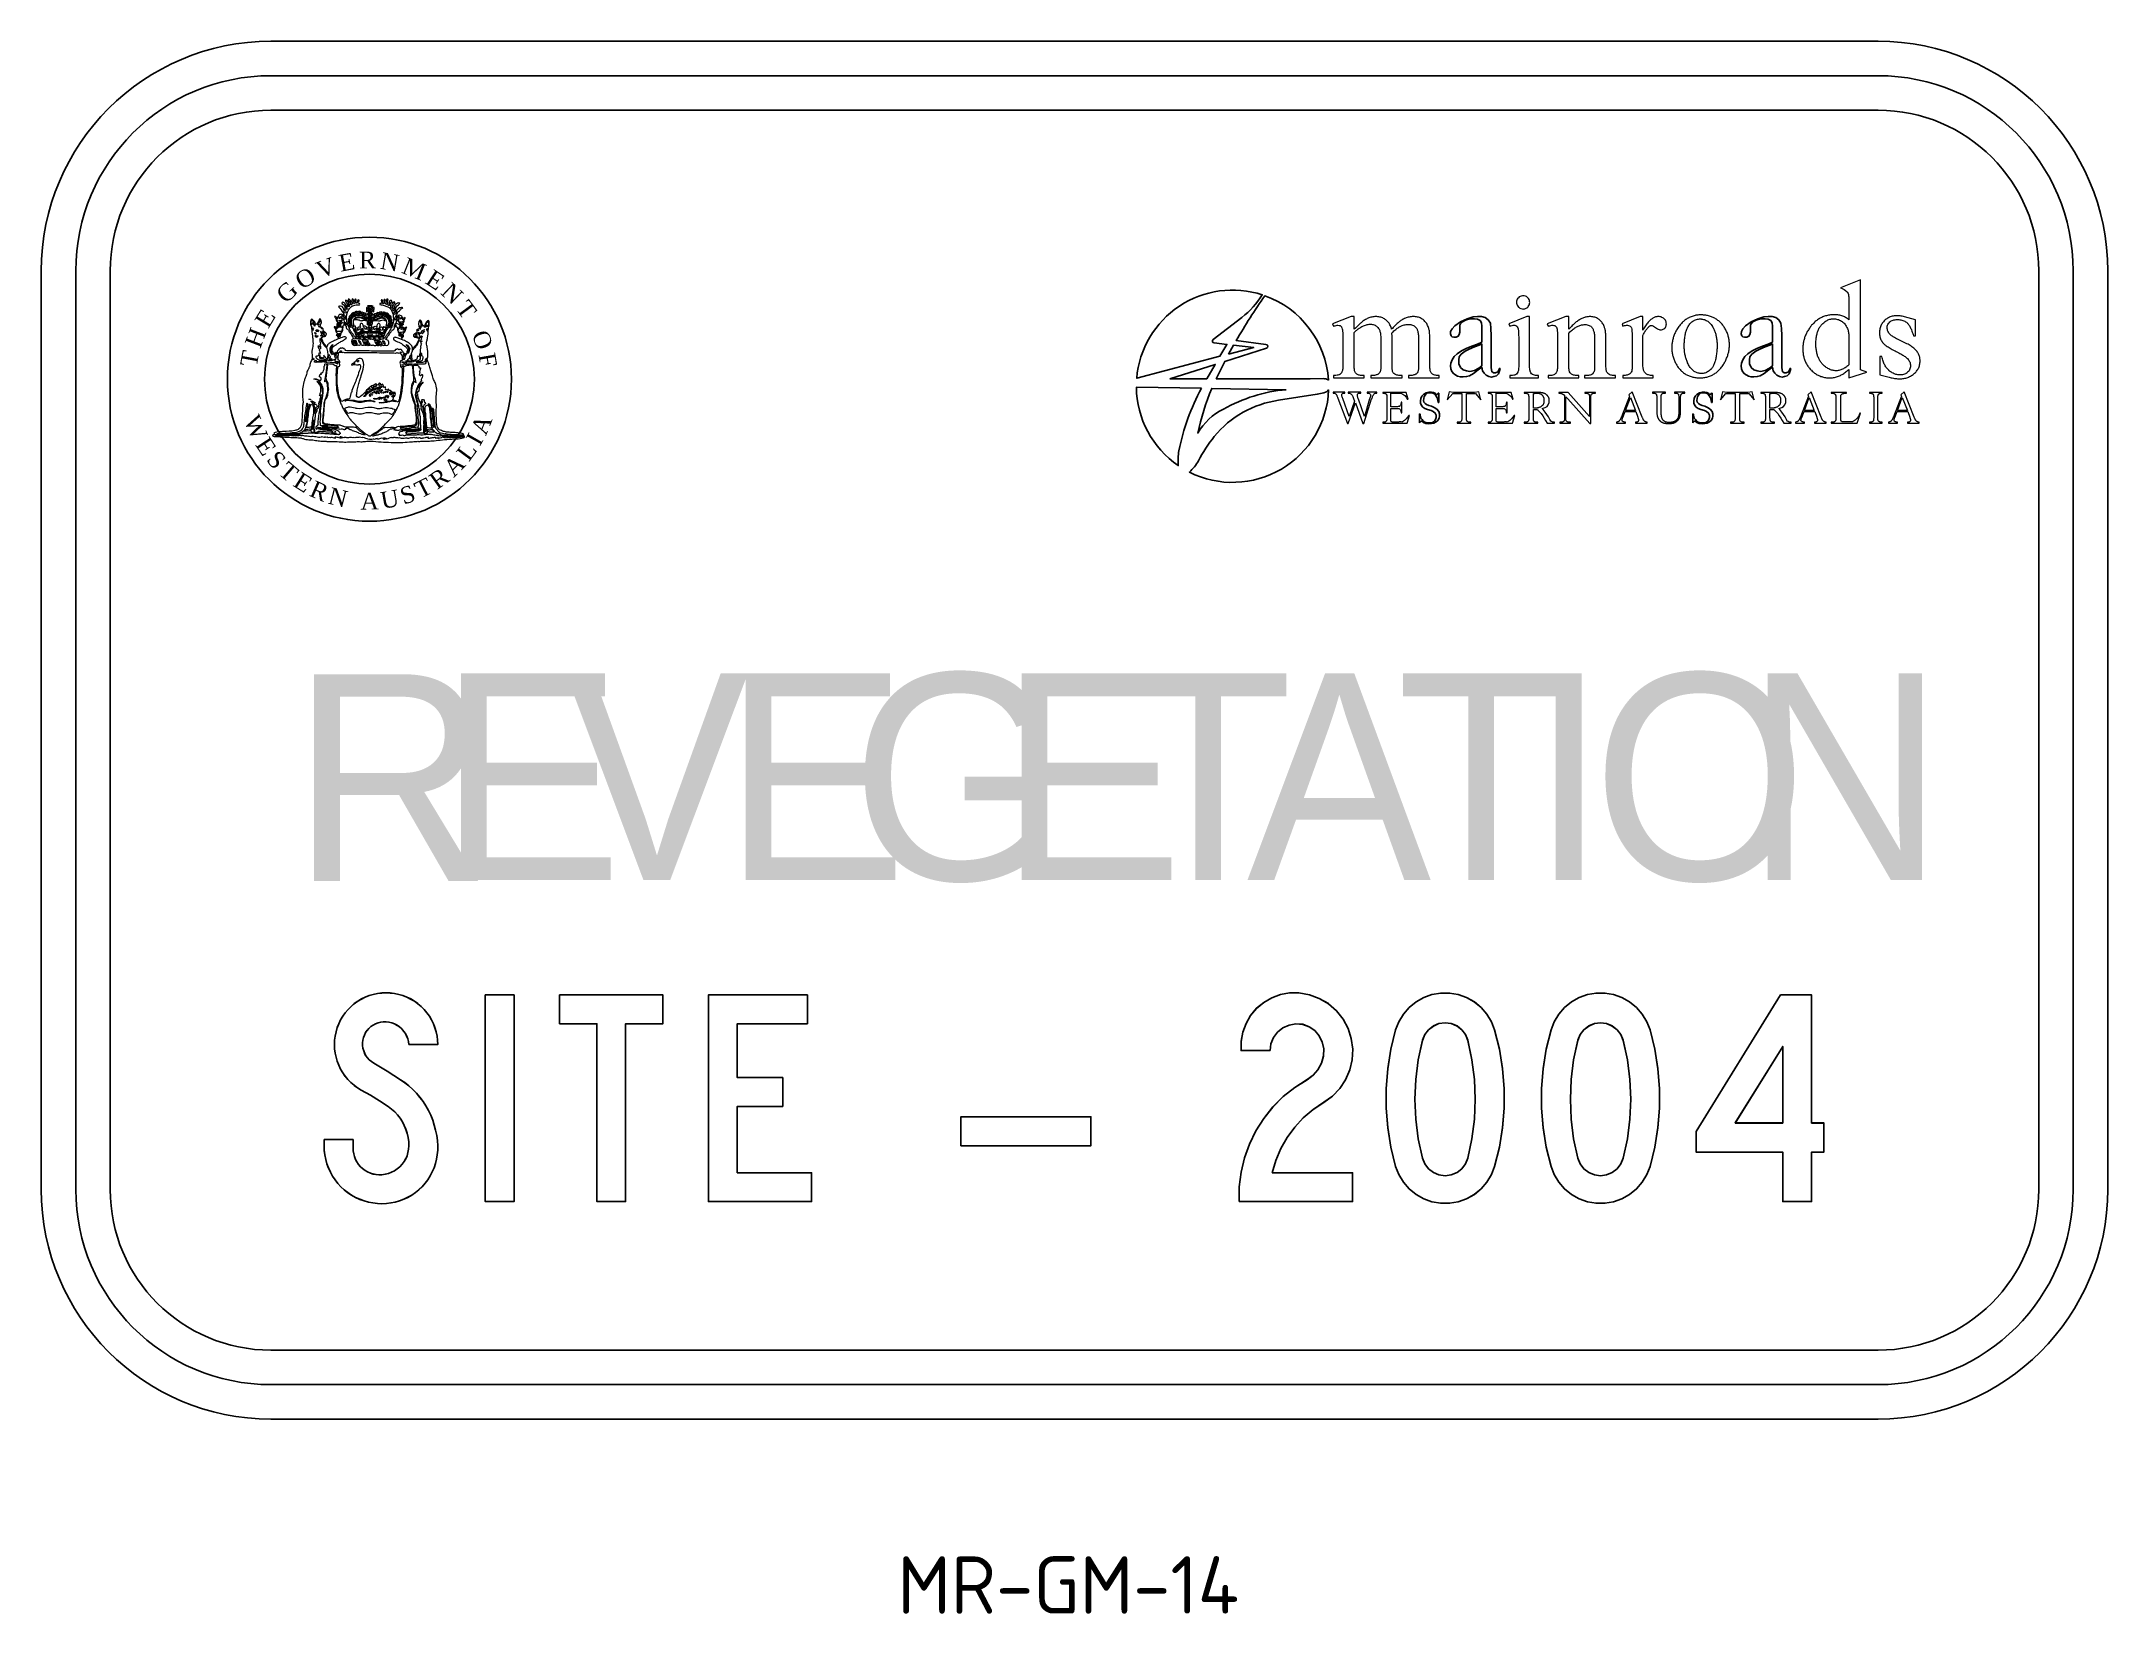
# Model space of a CAD drawing. Header units: millimetres. Extents: x 96 to 276, y 121 to 258.
import ezdxf

# ---------------------------------------------------------------- set-up
doc = ezdxf.new("R2010")
doc.units = ezdxf.units.MM
for name, color, linetype in [('L18', 4, 'Continuous'), ('L25', 1, 'Continuous'), ('L35', 3, 'Continuous')]:
    doc.layers.add(name, color=color, linetype=linetype)
doc.styles.add('Cseries', font='Cseries.shx')
doc.styles.add('iso', font='iso3098b.shx')
doc.styles.add('Style 19', font='TIMES.TTF', dxfattribs={"width": 0.999999, "height": 1.659959})
doc.styles.add('Style 20', font='TIMES.TTF', dxfattribs={"width": 0.999999, "height": 1.659959})
doc.styles.add('Style 21', font='TIMES.TTF', dxfattribs={"width": 0.999999, "height": 1.659959})
doc.styles.add('Style 22', font='TIMES.TTF', dxfattribs={"width": 0.999999, "height": 1.659959})
doc.styles.add('Style 23', font='TIMES.TTF', dxfattribs={"width": 0.999999, "height": 1.659959})
doc.styles.add('Style 24', font='TIMES.TTF', dxfattribs={"width": 0.999999, "height": 1.659959})
doc.styles.add('Style 25', font='TIMES.TTF', dxfattribs={"width": 0.999999, "height": 1.659959})
doc.styles.add('Style 27', font='TIMES.TTF', dxfattribs={"width": 0.999999, "height": 1.659959})
doc.styles.add('Style 28', font='TIMES.TTF', dxfattribs={"width": 0.999999, "height": 1.659959})
doc.styles.add('Style 29', font='TIMES.TTF', dxfattribs={"width": 0.999999, "height": 1.659959})
doc.styles.add('Style 30', font='TIMES.TTF', dxfattribs={"width": 0.999999, "height": 1.659959})
doc.styles.add('Style 31', font='TIMES.TTF', dxfattribs={"width": 0.999999, "height": 1.659959})
doc.styles.add('Style 32', font='TIMES.TTF', dxfattribs={"width": 0.999999, "height": 1.659959})
doc.styles.add('Style 33', font='TIMES.TTF', dxfattribs={"width": 0.999999, "height": 1.659959})
doc.styles.add('Style 34', font='TIMES.TTF', dxfattribs={"width": 0.999999, "height": 1.659959})
doc.styles.add('Style 35', font='TIMES.TTF', dxfattribs={"width": 0.999999, "height": 1.659959})
doc.styles.add('Style 36', font='TIMES.TTF', dxfattribs={"width": 0.999999, "height": 1.659959})
doc.styles.add('Style 37', font='TIMES.TTF', dxfattribs={"width": 0.999999, "height": 1.659959})
doc.styles.add('Style 38', font='TIMES.TTF', dxfattribs={"width": 0.999999, "height": 1.659959})
doc.styles.add('Style 40', font='TIMES.TTF', dxfattribs={"width": 0.999999, "height": 1.660379})
doc.styles.add('Style 41', font='TIMES.TTF', dxfattribs={"width": 0.999999, "height": 1.660379})
doc.styles.add('Style 42', font='TIMES.TTF', dxfattribs={"width": 0.999999, "height": 1.660379})
doc.styles.add('Style 43', font='TIMES.TTF', dxfattribs={"width": 0.999999, "height": 1.660379})
doc.styles.add('Style 44', font='TIMES.TTF', dxfattribs={"width": 0.999999, "height": 1.660379})
doc.styles.add('Style 45', font='TIMES.TTF', dxfattribs={"width": 0.999999, "height": 1.660379})
doc.styles.add('Style 46', font='TIMES.TTF', dxfattribs={"width": 0.999999, "height": 1.660379})
doc.styles.add('Style 47', font='TIMES.TTF', dxfattribs={"width": 0.999999, "height": 1.660379})
doc.styles.add('Style 48', font='TIMES.TTF', dxfattribs={"width": 0.999999, "height": 1.660379})
doc.styles.add('Style 49', font='TIMES.TTF', dxfattribs={"width": 0.999999, "height": 1.660379})
doc.styles.add('Style 51', font='TIMES.TTF', dxfattribs={"width": 0.999999, "height": 1.660379})
doc.styles.add('Style 52', font='TIMES.TTF', dxfattribs={"width": 0.999999, "height": 1.660379})

msp = doc.modelspace()

# ---------------------------------------------------------------- texts
at = {"layer": 'L18', "width": 0.999999}
for s, rotation, style, p in [('O', 31.7282, 'Style 41', (119.2, 235.87)), ('V', 20.7545, 'Style 42', (120.81, 236.84)), ('E', 10.4373, 'Style 43', (122.58, 237.46)), ('R', 0.5908, 'Style 44', (124.19, 237.74)), ('N', 350.096, 'Style 45', (125.95, 237.73)), ('M', 338.0205, 'Style 46', (127.8, 237.39)), ('E', 326.6999, 'Style 47', (129.85, 236.5)), ('G', 42.6155, 'Style 40', (117.8, 234.63)), ('N', 316.4967, 'Style 48', (131.21, 235.58)), ('E', 58.7705, 'Style 38', (116.27, 232.45)), ('T', 306.3262, 'Style 49', (132.54, 234.27)), ('H', 69.0779, 'Style 37', (115.56, 230.71)), ('O', 290.0485, 'Style 51', (133.97, 232.02)), ('T', 79.3727, 'Style 36', (115.24, 229.1)), ('F', 280.0802, 'Style 52', (134.57, 230.24)), ('W', 293.3015, 'Style 19', (114.1, 224.57)), ('I', 60.3769, 'Style 34', (134.69, 222.2)), ('A', 67.8458, 'Style 35', (135.22, 223.12)), ('E', 303.45, 'Style 20', (115.09, 222.41)), ('S', 311.4576, 'Style 21', (116.03, 221.05)), ('L', 53.5611, 'Style 33', (133.74, 220.85)), ('T', 319.4447, 'Style 22', (117.06, 219.9)), ('E', 327.733, 'Style 23', (118.34, 218.85)), ('R', 35.4702, 'Style 31', (130.98, 218.44)), ('A', 44.663, 'Style 32', (132.42, 219.49)), ('R', 336.3912, 'Style 24', (119.75, 217.98)), ('N', 345.6958, 'Style 25', (121.39, 217.29)), ('A', 0.5984, 'Style 27', (124.31, 216.74)), ('U', 10.0844, 'Style 28', (126.2, 216.79)), ('S', 18.7721, 'Style 29', (128.06, 217.16)), ('T', 26.8371, 'Style 30', (129.51, 217.67))]:
    msp.add_text(s, height=1.46, rotation=rotation, dxfattribs=dict(at, style=style)).set_placement(p)
at = {"layer": 'L25', "style": 'iso'}
msp.add_text('MR-GM-14', height=5, dxfattribs=at).set_placement((171.07, 120.58))
at = {"layer": 'L35', "style": 'Cseries'}
for s, p in [('R', (118.29, 184.4)), ('E', (131.07, 184.47)), ('V', (142.09, 184.47)), ('E', (155.88, 184.47)), ('G', (167.03, 184.47)), ('E', (179.92, 184.47)), ('T', (190.8, 184.47)), ('A', (201.52, 184.47)), ('T', (214.57, 184.47)), ('I', (226.2, 184.47)), ('O', (231.61, 184.47)), ('N', (244.9, 184.47))]:
    msp.add_text(s, height=18, dxfattribs=at).set_placement(p)

# ---------------------------------------------------------------- blocks, each defined once
blk = doc.blocks.new('REVEGETATION')
at = {"layer": 'L35'}
for points in [[(10.22, -14.25), (12.74, -14.25), (12.72, -13.88), (12.68, -13.51), (12.6, -13.15), (12.5, -12.79), (12.36, -12.44), (12.2, -12.11), (12.01, -11.79), (11.79, -11.48), (11.56, -11.2), (11.29, -10.94), (11.01, -10.7), (10.71, -10.48), (10.38, -10.29), (10.05, -10.13), (9.7, -9.99), (9.35, -9.89), (8.98, -9.81), (8.61, -9.77), (8.24, -9.75), (7.87, -9.77), (7.5, -9.81), (7.13, -9.89), (6.78, -9.99), (6.43, -10.13), (6.1, -10.29), (5.78, -10.48), (5.47, -10.7), (5.19, -10.94), (4.93, -11.2), (4.69, -11.48), (4.47, -11.79), (4.28, -12.11), (4.12, -12.44), (3.98, -12.79), (3.88, -13.15), (3.8, -13.51), (3.76, -13.88), (3.74, -14.25), (3.76, -14.62), (3.8, -14.99), (3.88, -15.36), (3.98, -15.71), (4.12, -16.06), (4.28, -16.39), (4.47, -16.71), (4.68, -17.02), (4.92, -17.3), (5.18, -17.56), (5.46, -17.81), (5.76, -18.02), (6.08, -18.21)], [(10.22, -14.25), (12.74, -14.25), (12.72, -13.88), (12.68, -13.51), (12.6, -13.15), (12.5, -12.79), (12.36, -12.44), (12.2, -12.11), (12.01, -11.79), (11.79, -11.48), (11.56, -11.2), (11.29, -10.94), (11.01, -10.7), (10.71, -10.48), (10.38, -10.29), (10.05, -10.13), (9.7, -9.99), (9.35, -9.89), (8.98, -9.81), (8.61, -9.77), (8.24, -9.75), (7.87, -9.77), (7.5, -9.81), (7.13, -9.89), (6.78, -9.99), (6.43, -10.13), (6.1, -10.29), (5.78, -10.48), (5.47, -10.7), (5.19, -10.94), (4.93, -11.2), (4.69, -11.48), (4.47, -11.79), (4.28, -12.11), (4.12, -12.44), (3.98, -12.79), (3.88, -13.15), (3.8, -13.51), (3.76, -13.88), (3.74, -14.25), (3.76, -14.62), (3.8, -14.99), (3.88, -15.36), (3.98, -15.71), (4.12, -16.06), (4.28, -16.39), (4.47, -16.71), (4.68, -17.02), (4.92, -17.3), (5.18, -17.56), (5.46, -17.81), (5.76, -18.02), (6.08, -18.21)], [(10.22, -14.25), (12.74, -14.25), (12.72, -13.88), (12.68, -13.51), (12.6, -13.15), (12.5, -12.79), (12.36, -12.44), (12.2, -12.11), (12.01, -11.79), (11.79, -11.48), (11.56, -11.2), (11.29, -10.94), (11.01, -10.7), (10.71, -10.48), (10.38, -10.29), (10.05, -10.13), (9.7, -9.99), (9.35, -9.89), (8.98, -9.81), (8.61, -9.77), (8.24, -9.75), (7.87, -9.77), (7.5, -9.81), (7.13, -9.89), (6.78, -9.99), (6.43, -10.13), (6.1, -10.29), (5.78, -10.48), (5.47, -10.7), (5.19, -10.94), (4.93, -11.2), (4.69, -11.48), (4.47, -11.79), (4.28, -12.11), (4.12, -12.44), (3.98, -12.79), (3.88, -13.15), (3.8, -13.51), (3.76, -13.88), (3.74, -14.25), (3.76, -14.62), (3.8, -14.99), (3.88, -15.36), (3.98, -15.71), (4.12, -16.06), (4.28, -16.39), (4.47, -16.71), (4.68, -17.02), (4.92, -17.3), (5.18, -17.56), (5.46, -17.81), (5.76, -18.02), (6.08, -18.21)], [(16.88, -27.93), (16.88, -9.93), (19.39, -9.93), (19.39, -27.93), (16.88, -27.93), (16.88, -27.93)], [(16.88, -27.93), (16.88, -9.93), (19.39, -9.93), (19.39, -27.93), (16.88, -27.93), (16.88, -27.93)], [(16.88, -27.93), (16.88, -9.93), (19.39, -9.93), (19.39, -27.93), (16.88, -27.93), (16.88, -27.93)], [(16.88, -27.93), (16.88, -9.93), (19.39, -9.93), (19.39, -27.93), (16.88, -27.93), (16.88, -27.93)], [(26.6, -27.93), (26.6, -12.44), (23.36, -12.44), (23.36, -9.93), (32.35, -9.93), (32.35, -12.44), (29.11, -12.44), (29.11, -27.93), (26.6, -27.93), (26.6, -27.93)], [(26.6, -27.93), (26.6, -12.44), (23.36, -12.44), (23.36, -9.93), (32.35, -9.93), (32.35, -12.44), (29.11, -12.44), (29.11, -27.93), (26.6, -27.93), (26.6, -27.93)], [(26.6, -27.93), (26.6, -12.44), (23.36, -12.44), (23.36, -9.93), (32.35, -9.93), (32.35, -12.44), (29.11, -12.44), (29.11, -27.93), (26.6, -27.93), (26.6, -27.93)], [(26.6, -27.93), (26.6, -12.44), (23.36, -12.44), (23.36, -9.93), (32.35, -9.93), (32.35, -12.44), (29.11, -12.44), (29.11, -27.93), (26.6, -27.93), (26.6, -27.93)], [(36.32, -27.93), (36.32, -9.93), (44.95, -9.93), (44.95, -12.44), (38.83, -12.44), (38.83, -17.13), (42.79, -17.13), (42.79, -19.64), (38.83, -19.64), (38.83, -25.41), (45.31, -25.41), (45.31, -27.93), (36.32, -27.93), (36.32, -27.93)], [(36.32, -27.93), (36.32, -9.93), (44.95, -9.93), (44.95, -12.44), (38.83, -12.44), (38.83, -17.13), (42.79, -17.13), (42.79, -19.64), (38.83, -19.64), (38.83, -25.41), (45.31, -25.41), (45.31, -27.93), (36.32, -27.93), (36.32, -27.93)], [(36.32, -27.93), (36.32, -9.93), (44.95, -9.93), (44.95, -12.44), (38.83, -12.44), (38.83, -17.13), (42.79, -17.13), (42.79, -19.64), (38.83, -19.64), (38.83, -25.41), (45.31, -25.41), (45.31, -27.93), (36.32, -27.93), (36.32, -27.93)], [(36.32, -27.93), (36.32, -9.93), (44.95, -9.93), (44.95, -12.44), (38.83, -12.44), (38.83, -17.13), (42.79, -17.13), (42.79, -19.64), (38.83, -19.64), (38.83, -25.41), (45.31, -25.41), (45.31, -27.93), (36.32, -27.93), (36.32, -27.93)], [(89.92, -19.29), (90.67, -18.75), (91.31, -18.08), (91.83, -17.32), (92.19, -16.46), (92.41, -15.57), (92.45, -14.64), (92.32, -13.73), (92.04, -12.84), (91.6, -12.04), (91.03, -11.31), (90.33, -10.7), (89.53, -10.24), (88.67, -9.91), (87.76, -9.75), (86.94, -9.75), (86.15, -9.89), (85.39, -10.17), (84.69, -10.58), (84.07, -11.1), (83.55, -11.72), (83.15, -12.42), (82.87, -13.18), (82.73, -13.98), (82.72, -14.78), (85.24, -14.78)], [(89.92, -19.29), (90.67, -18.75), (91.31, -18.08), (91.83, -17.32), (92.19, -16.46), (92.41, -15.57), (92.45, -14.64), (92.32, -13.73), (92.04, -12.84), (91.6, -12.04), (91.03, -11.31), (90.33, -10.7), (89.53, -10.24), (88.67, -9.91), (87.76, -9.75), (86.94, -9.75), (86.15, -9.89), (85.39, -10.17), (84.69, -10.58), (84.07, -11.1), (83.55, -11.72), (83.15, -12.42), (82.87, -13.18), (82.73, -13.98), (82.72, -14.78), (85.24, -14.78)], [(89.92, -19.29), (90.67, -18.75), (91.31, -18.08), (91.83, -17.32), (92.19, -16.46), (92.41, -15.57), (92.45, -14.64), (92.32, -13.73), (92.04, -12.84), (91.6, -12.04), (91.03, -11.31), (90.33, -10.7), (89.53, -10.24), (88.67, -9.91), (87.76, -9.75), (86.94, -9.75), (86.15, -9.89), (85.39, -10.17), (84.69, -10.58), (84.07, -11.1), (83.55, -11.72), (83.15, -12.42), (82.87, -13.18), (82.73, -13.98), (82.72, -14.78), (85.24, -14.78)], [(89.92, -19.29), (90.67, -18.75), (91.31, -18.08), (91.83, -17.32), (92.19, -16.46), (92.41, -15.57), (92.45, -14.64), (92.32, -13.73), (92.04, -12.84), (91.6, -12.04), (91.03, -11.31), (90.33, -10.7), (89.53, -10.24), (88.67, -9.91), (87.76, -9.75), (86.94, -9.75), (86.15, -9.89), (85.39, -10.17), (84.69, -10.58), (84.07, -11.1), (83.55, -11.72), (83.15, -12.42), (82.87, -13.18), (82.73, -13.98), (82.72, -14.78), (85.24, -14.78)], [(104.81, -24.87), (105.22, -23.2), (105.49, -21.5), (105.63, -19.78), (105.63, -18.07), (105.49, -16.36), (105.22, -14.65), (104.81, -12.98), (104.53, -12.27), (104.13, -11.61), (103.63, -11.03), (103.03, -10.54), (102.37, -10.16), (101.63, -9.9), (100.88, -9.77), (100.11, -9.77), (99.35, -9.9), (98.63, -10.16), (97.96, -10.54), (97.36, -11.03), (96.86, -11.61), (96.46, -12.27), (96.18, -12.98), (95.77, -14.65), (95.49, -16.36), (95.35, -18.07), (95.35, -19.78), (95.49, -21.5), (95.77, -23.2), (96.18, -24.87), (96.46, -25.58), (96.86, -26.24), (97.36, -26.82), (97.96, -27.32), (98.63, -27.7), (99.35, -27.95), (100.11, -28.08), (100.88, -28.08), (101.63, -27.95), (102.37, -27.7), (103.03, -27.32), (103.63, -26.82), (104.13, -26.24), (104.53, -25.58), (104.81, -24.87), (104.81, -24.87)], [(104.81, -24.87), (105.22, -23.2), (105.49, -21.5), (105.63, -19.78), (105.63, -18.07), (105.49, -16.36), (105.22, -14.65), (104.81, -12.98), (104.53, -12.27), (104.13, -11.61), (103.63, -11.03), (103.03, -10.54), (102.37, -10.16), (101.63, -9.9), (100.88, -9.77), (100.11, -9.77), (99.35, -9.9), (98.63, -10.16), (97.96, -10.54), (97.36, -11.03), (96.86, -11.61), (96.46, -12.27), (96.18, -12.98), (95.77, -14.65), (95.49, -16.36), (95.35, -18.07), (95.35, -19.78), (95.49, -21.5), (95.77, -23.2), (96.18, -24.87), (96.46, -25.58), (96.86, -26.24), (97.36, -26.82), (97.96, -27.32), (98.63, -27.7), (99.35, -27.95), (100.11, -28.08), (100.88, -28.08), (101.63, -27.95), (102.37, -27.7), (103.03, -27.32), (103.63, -26.82), (104.13, -26.24), (104.53, -25.58), (104.81, -24.87), (104.81, -24.87)], [(104.81, -24.87), (105.22, -23.2), (105.49, -21.5), (105.63, -19.78), (105.63, -18.07), (105.49, -16.36), (105.22, -14.65), (104.81, -12.98), (104.53, -12.27), (104.13, -11.61), (103.63, -11.03), (103.03, -10.54), (102.37, -10.16), (101.63, -9.9), (100.88, -9.77), (100.11, -9.77), (99.35, -9.9), (98.63, -10.16), (97.96, -10.54), (97.36, -11.03), (96.86, -11.61), (96.46, -12.27), (96.18, -12.98), (95.77, -14.65), (95.49, -16.36), (95.35, -18.07), (95.35, -19.78), (95.49, -21.5), (95.77, -23.2), (96.18, -24.87), (96.46, -25.58), (96.86, -26.24), (97.36, -26.82), (97.96, -27.32), (98.63, -27.7), (99.35, -27.95), (100.11, -28.08), (100.88, -28.08), (101.63, -27.95), (102.37, -27.7), (103.03, -27.32), (103.63, -26.82), (104.13, -26.24), (104.53, -25.58), (104.81, -24.87), (104.81, -24.87)], [(104.81, -24.87), (105.22, -23.2), (105.49, -21.5), (105.63, -19.78), (105.63, -18.07), (105.49, -16.36), (105.22, -14.65), (104.81, -12.98), (104.53, -12.27), (104.13, -11.61), (103.63, -11.03), (103.03, -10.54), (102.37, -10.16), (101.63, -9.9), (100.88, -9.77), (100.11, -9.77), (99.35, -9.9), (98.63, -10.16), (97.96, -10.54), (97.36, -11.03), (96.86, -11.61), (96.46, -12.27), (96.18, -12.98), (95.77, -14.65), (95.49, -16.36), (95.35, -18.07), (95.35, -19.78), (95.49, -21.5), (95.77, -23.2), (96.18, -24.87), (96.46, -25.58), (96.86, -26.24), (97.36, -26.82), (97.96, -27.32), (98.63, -27.7), (99.35, -27.95), (100.11, -28.08), (100.88, -28.08), (101.63, -27.95), (102.37, -27.7), (103.03, -27.32), (103.63, -26.82), (104.13, -26.24), (104.53, -25.58), (104.81, -24.87), (104.81, -24.87)], [(118.35, -24.87), (118.76, -23.2), (119.03, -21.5), (119.17, -19.78), (119.17, -18.07), (119.03, -16.36), (118.76, -14.65), (118.35, -12.98), (118.07, -12.27), (117.67, -11.61), (117.16, -11.03), (116.57, -10.54), (115.89, -10.16), (115.17, -9.9), (114.42, -9.77), (113.64, -9.77), (112.89, -9.9), (112.16, -10.16), (111.5, -10.54), (110.89, -11.03), (110.39, -11.61), (110, -12.27), (109.72, -12.98), (109.3, -14.65), (109.03, -16.36), (108.89, -18.07), (108.89, -19.78), (109.03, -21.5), (109.3, -23.2), (109.72, -24.87), (110, -25.58), (110.39, -26.24), (110.89, -26.82), (111.5, -27.32), (112.16, -27.7), (112.89, -27.95), (113.64, -28.08), (114.42, -28.08), (115.17, -27.95), (115.89, -27.7), (116.57, -27.32), (117.16, -26.82), (117.67, -26.24), (118.07, -25.58), (118.35, -24.87), (118.35, -24.87)], [(118.35, -24.87), (118.76, -23.2), (119.03, -21.5), (119.17, -19.78), (119.17, -18.07), (119.03, -16.36), (118.76, -14.65), (118.35, -12.98), (118.07, -12.27), (117.67, -11.61), (117.16, -11.03), (116.57, -10.54), (115.89, -10.16), (115.17, -9.9), (114.42, -9.77), (113.64, -9.77), (112.89, -9.9), (112.16, -10.16), (111.5, -10.54), (110.89, -11.03), (110.39, -11.61), (110, -12.27), (109.72, -12.98), (109.3, -14.65), (109.03, -16.36), (108.89, -18.07), (108.89, -19.78), (109.03, -21.5), (109.3, -23.2), (109.72, -24.87), (110, -25.58), (110.39, -26.24), (110.89, -26.82), (111.5, -27.32), (112.16, -27.7), (112.89, -27.95), (113.64, -28.08), (114.42, -28.08), (115.17, -27.95), (115.89, -27.7), (116.57, -27.32), (117.16, -26.82), (117.67, -26.24), (118.07, -25.58), (118.35, -24.87), (118.35, -24.87)], [(118.35, -24.87), (118.76, -23.2), (119.03, -21.5), (119.17, -19.78), (119.17, -18.07), (119.03, -16.36), (118.76, -14.65), (118.35, -12.98), (118.07, -12.27), (117.67, -11.61), (117.16, -11.03), (116.57, -10.54), (115.89, -10.16), (115.17, -9.9), (114.42, -9.77), (113.64, -9.77), (112.89, -9.9), (112.16, -10.16), (111.5, -10.54), (110.89, -11.03), (110.39, -11.61), (110, -12.27), (109.72, -12.98), (109.3, -14.65), (109.03, -16.36), (108.89, -18.07), (108.89, -19.78), (109.03, -21.5), (109.3, -23.2), (109.72, -24.87), (110, -25.58), (110.39, -26.24), (110.89, -26.82), (111.5, -27.32), (112.16, -27.7), (112.89, -27.95), (113.64, -28.08), (114.42, -28.08), (115.17, -27.95), (115.89, -27.7), (116.57, -27.32), (117.16, -26.82), (117.67, -26.24), (118.07, -25.58), (118.35, -24.87), (118.35, -24.87)], [(118.35, -24.87), (118.76, -23.2), (119.03, -21.5), (119.17, -19.78), (119.17, -18.07), (119.03, -16.36), (118.76, -14.65), (118.35, -12.98), (118.07, -12.27), (117.67, -11.61), (117.16, -11.03), (116.57, -10.54), (115.89, -10.16), (115.17, -9.9), (114.42, -9.77), (113.64, -9.77), (112.89, -9.9), (112.16, -10.16), (111.5, -10.54), (110.89, -11.03), (110.39, -11.61), (110, -12.27), (109.72, -12.98), (109.3, -14.65), (109.03, -16.36), (108.89, -18.07), (108.89, -19.78), (109.03, -21.5), (109.3, -23.2), (109.72, -24.87), (110, -25.58), (110.39, -26.24), (110.89, -26.82), (111.5, -27.32), (112.16, -27.7), (112.89, -27.95), (113.64, -28.08), (114.42, -28.08), (115.17, -27.95), (115.89, -27.7), (116.57, -27.32), (117.16, -26.82), (117.67, -26.24), (118.07, -25.58), (118.35, -24.87), (118.35, -24.87)], [(129.9, -27.93), (132.41, -27.93), (132.41, -23.61), (133.49, -23.61), (133.49, -21.09), (132.41, -21.09), (132.41, -9.93), (129.72, -9.93), (122.35, -21.81), (122.35, -23.61), (129.9, -23.61), (129.9, -27.93), (129.9, -27.93)], [(129.9, -27.93), (132.41, -27.93), (132.41, -23.61), (133.49, -23.61), (133.49, -21.09), (132.41, -21.09), (132.41, -9.93), (129.72, -9.93), (122.35, -21.81), (122.35, -23.61), (129.9, -23.61), (129.9, -27.93), (129.9, -27.93)], [(129.9, -27.93), (132.41, -27.93), (132.41, -23.61), (133.49, -23.61), (133.49, -21.09), (132.41, -21.09), (132.41, -9.93), (129.72, -9.93), (122.35, -21.81), (122.35, -23.61), (129.9, -23.61), (129.9, -27.93), (129.9, -27.93)], [(129.9, -27.93), (132.41, -27.93), (132.41, -23.61), (133.49, -23.61), (133.49, -21.09), (132.41, -21.09), (132.41, -9.93), (129.72, -9.93), (122.35, -21.81), (122.35, -23.61), (129.9, -23.61), (129.9, -27.93), (129.9, -27.93)], [(8.24, -12.27), (8, -12.27), (7.77, -12.3), (7.54, -12.36), (7.32, -12.44), (7.11, -12.55), (6.92, -12.68), (6.75, -12.84), (6.59, -13.02), (6.46, -13.21), (6.35, -13.42), (6.27, -13.64), (6.22, -13.87), (6.19, -14.11), (6.2, -14.34), (6.23, -14.58), (6.29, -14.8), (6.37, -15.02), (6.49, -15.23), (6.63, -15.42), (6.78, -15.59), (6.96, -15.74), (7.16, -15.87)], [(8.24, -12.27), (8, -12.27), (7.77, -12.3), (7.54, -12.36), (7.32, -12.44), (7.11, -12.55), (6.92, -12.68), (6.75, -12.84), (6.59, -13.02), (6.46, -13.21), (6.35, -13.42), (6.27, -13.64), (6.22, -13.87), (6.19, -14.11), (6.2, -14.34), (6.23, -14.58), (6.29, -14.8), (6.37, -15.02), (6.49, -15.23), (6.63, -15.42), (6.78, -15.59), (6.96, -15.74), (7.16, -15.87)], [(8.24, -12.27), (8, -12.27), (7.77, -12.3), (7.54, -12.36), (7.32, -12.44), (7.11, -12.55), (6.92, -12.68), (6.75, -12.84), (6.59, -13.02), (6.46, -13.21), (6.35, -13.42), (6.27, -13.64), (6.22, -13.87), (6.19, -14.11), (6.2, -14.34), (6.23, -14.58), (6.29, -14.8), (6.37, -15.02), (6.49, -15.23), (6.63, -15.42), (6.78, -15.59), (6.96, -15.74), (7.16, -15.87)], [(10.22, -14.25), (10.19, -14), (10.13, -13.75), (10.03, -13.51), (9.92, -13.29), (9.77, -13.08), (9.6, -12.89), (9.41, -12.72), (9.2, -12.58), (8.98, -12.46), (8.74, -12.37), (8.49, -12.31), (8.24, -12.27)], [(10.22, -14.25), (10.19, -14), (10.13, -13.75), (10.03, -13.51), (9.92, -13.29), (9.77, -13.08), (9.6, -12.89), (9.41, -12.72), (9.2, -12.58), (8.98, -12.46), (8.74, -12.37), (8.49, -12.31), (8.24, -12.27)], [(10.22, -14.25), (10.19, -14), (10.13, -13.75), (10.03, -13.51), (9.92, -13.29), (9.77, -13.08), (9.6, -12.89), (9.41, -12.72), (9.2, -12.58), (8.98, -12.46), (8.74, -12.37), (8.49, -12.31), (8.24, -12.27)], [(89.92, -14.61), (89.79, -14.03), (89.53, -13.49), (89.14, -13.04), (88.65, -12.7), (88.09, -12.5), (87.49, -12.46), (86.9, -12.55), (86.36, -12.79), (85.9, -13.17), (85.54, -13.64), (85.32, -14.2), (85.24, -14.78)], [(89.92, -14.61), (89.79, -14.03), (89.53, -13.49), (89.14, -13.04), (88.65, -12.7), (88.09, -12.5), (87.49, -12.46), (86.9, -12.55), (86.36, -12.79), (85.9, -13.17), (85.54, -13.64), (85.32, -14.2), (85.24, -14.78)], [(89.92, -14.61), (89.79, -14.03), (89.53, -13.49), (89.14, -13.04), (88.65, -12.7), (88.09, -12.5), (87.49, -12.46), (86.9, -12.55), (86.36, -12.79), (85.9, -13.17), (85.54, -13.64), (85.32, -14.2), (85.24, -14.78)], [(89.92, -14.61), (89.79, -14.03), (89.53, -13.49), (89.14, -13.04), (88.65, -12.7), (88.09, -12.5), (87.49, -12.46), (86.9, -12.55), (86.36, -12.79), (85.9, -13.17), (85.54, -13.64), (85.32, -14.2), (85.24, -14.78)], [(102.47, -24.15), (102.83, -22.46), (103.05, -20.74), (103.12, -19.02), (103.05, -17.29), (102.83, -15.58), (102.47, -13.89), (102.27, -13.39), (101.95, -12.96), (101.53, -12.64), (101.03, -12.43), (100.49, -12.36), (99.96, -12.43), (99.47, -12.64), (99.05, -12.96), (98.72, -13.39), (98.52, -13.89), (98.16, -15.58), (97.94, -17.29), (97.87, -19.02), (97.94, -20.74), (98.16, -22.46), (98.52, -24.15), (98.72, -24.65), (99.05, -25.08), (99.47, -25.4), (99.96, -25.6), (100.49, -25.68), (101.03, -25.6), (101.53, -25.4), (101.95, -25.08), (102.27, -24.65), (102.47, -24.15), (102.47, -24.15)], [(102.47, -24.15), (102.83, -22.46), (103.05, -20.74), (103.12, -19.02), (103.05, -17.29), (102.83, -15.58), (102.47, -13.89), (102.27, -13.39), (101.95, -12.96), (101.53, -12.64), (101.03, -12.43), (100.49, -12.36), (99.96, -12.43), (99.47, -12.64), (99.05, -12.96), (98.72, -13.39), (98.52, -13.89), (98.16, -15.58), (97.94, -17.29), (97.87, -19.02), (97.94, -20.74), (98.16, -22.46), (98.52, -24.15), (98.72, -24.65), (99.05, -25.08), (99.47, -25.4), (99.96, -25.6), (100.49, -25.68), (101.03, -25.6), (101.53, -25.4), (101.95, -25.08), (102.27, -24.65), (102.47, -24.15), (102.47, -24.15)], [(102.47, -24.15), (102.83, -22.46), (103.05, -20.74), (103.12, -19.02), (103.05, -17.29), (102.83, -15.58), (102.47, -13.89), (102.27, -13.39), (101.95, -12.96), (101.53, -12.64), (101.03, -12.43), (100.49, -12.36), (99.96, -12.43), (99.47, -12.64), (99.05, -12.96), (98.72, -13.39), (98.52, -13.89), (98.16, -15.58), (97.94, -17.29), (97.87, -19.02), (97.94, -20.74), (98.16, -22.46), (98.52, -24.15), (98.72, -24.65), (99.05, -25.08), (99.47, -25.4), (99.96, -25.6), (100.49, -25.68), (101.03, -25.6), (101.53, -25.4), (101.95, -25.08), (102.27, -24.65), (102.47, -24.15), (102.47, -24.15)], [(102.47, -24.15), (102.83, -22.46), (103.05, -20.74), (103.12, -19.02), (103.05, -17.29), (102.83, -15.58), (102.47, -13.89), (102.27, -13.39), (101.95, -12.96), (101.53, -12.64), (101.03, -12.43), (100.49, -12.36), (99.96, -12.43), (99.47, -12.64), (99.05, -12.96), (98.72, -13.39), (98.52, -13.89), (98.16, -15.58), (97.94, -17.29), (97.87, -19.02), (97.94, -20.74), (98.16, -22.46), (98.52, -24.15), (98.72, -24.65), (99.05, -25.08), (99.47, -25.4), (99.96, -25.6), (100.49, -25.68), (101.03, -25.6), (101.53, -25.4), (101.95, -25.08), (102.27, -24.65), (102.47, -24.15), (102.47, -24.15)], [(116.01, -24.15), (116.37, -22.46), (116.58, -20.74), (116.66, -19.02), (116.58, -17.29), (116.37, -15.58), (116.01, -13.89), (115.81, -13.39), (115.48, -12.96), (115.05, -12.64), (114.56, -12.43), (114.03, -12.36), (113.5, -12.43), (113, -12.64), (112.57, -12.96), (112.25, -13.39), (112.06, -13.89), (111.69, -15.58), (111.47, -17.29), (111.41, -19.02), (111.47, -20.74), (111.69, -22.46), (112.06, -24.15), (112.25, -24.65), (112.57, -25.08), (113, -25.4), (113.5, -25.6), (114.03, -25.68), (114.56, -25.6), (115.05, -25.4), (115.48, -25.08), (115.81, -24.65), (116.01, -24.15), (116.01, -24.15)], [(116.01, -24.15), (116.37, -22.46), (116.58, -20.74), (116.66, -19.02), (116.58, -17.29), (116.37, -15.58), (116.01, -13.89), (115.81, -13.39), (115.48, -12.96), (115.05, -12.64), (114.56, -12.43), (114.03, -12.36), (113.5, -12.43), (113, -12.64), (112.57, -12.96), (112.25, -13.39), (112.06, -13.89), (111.69, -15.58), (111.47, -17.29), (111.41, -19.02), (111.47, -20.74), (111.69, -22.46), (112.06, -24.15), (112.25, -24.65), (112.57, -25.08), (113, -25.4), (113.5, -25.6), (114.03, -25.68), (114.56, -25.6), (115.05, -25.4), (115.48, -25.08), (115.81, -24.65), (116.01, -24.15), (116.01, -24.15)], [(116.01, -24.15), (116.37, -22.46), (116.58, -20.74), (116.66, -19.02), (116.58, -17.29), (116.37, -15.58), (116.01, -13.89), (115.81, -13.39), (115.48, -12.96), (115.05, -12.64), (114.56, -12.43), (114.03, -12.36), (113.5, -12.43), (113, -12.64), (112.57, -12.96), (112.25, -13.39), (112.06, -13.89), (111.69, -15.58), (111.47, -17.29), (111.41, -19.02), (111.47, -20.74), (111.69, -22.46), (112.06, -24.15), (112.25, -24.65), (112.57, -25.08), (113, -25.4), (113.5, -25.6), (114.03, -25.68), (114.56, -25.6), (115.05, -25.4), (115.48, -25.08), (115.81, -24.65), (116.01, -24.15), (116.01, -24.15)], [(116.01, -24.15), (116.37, -22.46), (116.58, -20.74), (116.66, -19.02), (116.58, -17.29), (116.37, -15.58), (116.01, -13.89), (115.81, -13.39), (115.48, -12.96), (115.05, -12.64), (114.56, -12.43), (114.03, -12.36), (113.5, -12.43), (113, -12.64), (112.57, -12.96), (112.25, -13.39), (112.06, -13.89), (111.69, -15.58), (111.47, -17.29), (111.41, -19.02), (111.47, -20.74), (111.69, -22.46), (112.06, -24.15), (112.25, -24.65), (112.57, -25.08), (113, -25.4), (113.5, -25.6), (114.03, -25.68), (114.56, -25.6), (115.05, -25.4), (115.48, -25.08), (115.81, -24.65), (116.01, -24.15), (116.01, -24.15)], [(2.85, -22.53), (2.85, -23.07), (2.86, -23.47), (2.9, -23.86), (2.98, -24.25), (3.08, -24.63), (3.22, -25.01), (3.39, -25.37), (3.58, -25.71), (3.8, -26.04), (4.04, -26.35), (4.31, -26.64), (4.6, -26.91), (4.91, -27.16), (5.24, -27.38), (5.59, -27.57), (5.95, -27.74), (6.32, -27.87), (6.7, -27.98), (7.09, -28.05), (7.49, -28.1), (7.88, -28.11), (8.27, -28.1), (8.66, -28.05), (9.04, -27.97), (9.42, -27.86), (9.78, -27.73), (10.13, -27.56), (10.47, -27.36), (10.79, -27.14), (11.1, -26.9), (11.38, -26.63), (11.64, -26.33), (11.87, -26.02), (12.08, -25.69), (12.27, -25.35), (12.42, -24.99), (12.54, -24.62), (12.64, -24.24), (12.7, -23.85), (12.74, -23.46), (12.74, -23.07), (12.71, -22.62), (12.65, -22.16), (12.56, -21.71), (12.44, -21.27), (12.3, -20.84), (12.13, -20.41), (11.93, -20), (11.7, -19.6), (11.46, -19.22), (11.18, -18.85), (10.89, -18.5), (10.57, -18.17), (10.23, -17.86), (9.87, -17.58), (9.5, -17.31), (8.34, -16.57), (7.16, -15.87)], [(2.85, -22.53), (2.85, -23.07), (2.86, -23.47), (2.9, -23.86), (2.98, -24.25), (3.08, -24.63), (3.22, -25.01), (3.39, -25.37), (3.58, -25.71), (3.8, -26.04), (4.04, -26.35), (4.31, -26.64), (4.6, -26.91), (4.91, -27.16), (5.24, -27.38), (5.59, -27.57), (5.95, -27.74), (6.32, -27.87), (6.7, -27.98), (7.09, -28.05), (7.49, -28.1), (7.88, -28.11), (8.27, -28.1), (8.66, -28.05), (9.04, -27.97), (9.42, -27.86), (9.78, -27.73), (10.13, -27.56), (10.47, -27.36), (10.79, -27.14), (11.1, -26.9), (11.38, -26.63), (11.64, -26.33), (11.87, -26.02), (12.08, -25.69), (12.27, -25.35), (12.42, -24.99), (12.54, -24.62), (12.64, -24.24), (12.7, -23.85), (12.74, -23.46), (12.74, -23.07), (12.71, -22.62), (12.65, -22.16), (12.56, -21.71), (12.44, -21.27), (12.3, -20.84), (12.13, -20.41), (11.93, -20), (11.7, -19.6), (11.46, -19.22), (11.18, -18.85), (10.89, -18.5), (10.57, -18.17), (10.23, -17.86), (9.87, -17.58), (9.5, -17.31), (8.34, -16.57), (7.16, -15.87)], [(88.47, -17.31), (89, -16.93), (89.42, -16.44), (89.72, -15.87), (89.9, -15.25), (89.92, -14.61)], [(88.47, -17.31), (89, -16.93), (89.42, -16.44), (89.72, -15.87), (89.9, -15.25), (89.92, -14.61)], [(88.47, -17.31), (89, -16.93), (89.42, -16.44), (89.72, -15.87), (89.9, -15.25), (89.92, -14.61)], [(88.47, -17.31), (89, -16.93), (89.42, -16.44), (89.72, -15.87), (89.9, -15.25), (89.92, -14.61)], [(129.9, -21.09), (129.9, -14.43), (125.77, -21.09), (129.9, -21.09), (129.9, -21.09)], [(129.9, -21.09), (129.9, -14.43), (125.77, -21.09), (129.9, -21.09), (129.9, -21.09)], [(129.9, -21.09), (129.9, -14.43), (125.77, -21.09), (129.9, -21.09), (129.9, -21.09)], [(129.9, -21.09), (129.9, -14.43), (125.77, -21.09), (129.9, -21.09), (129.9, -21.09)], [(88.47, -17.31), (87.4, -18), (86.39, -18.79), (85.49, -19.7), (84.69, -20.69), (84, -21.78), (83.44, -22.92), (83.01, -24.13), (82.72, -25.38), (82.56, -26.65), (82.55, -27.93)], [(88.47, -17.31), (87.4, -18), (86.39, -18.79), (85.49, -19.7), (84.69, -20.69), (84, -21.78), (83.44, -22.92), (83.01, -24.13), (82.72, -25.38), (82.56, -26.65), (82.55, -27.93)], [(88.47, -17.31), (87.4, -18), (86.39, -18.79), (85.49, -19.7), (84.69, -20.69), (84, -21.78), (83.44, -22.92), (83.01, -24.13), (82.72, -25.38), (82.56, -26.65), (82.55, -27.93)], [(88.47, -17.31), (87.4, -18), (86.39, -18.79), (85.49, -19.7), (84.69, -20.69), (84, -21.78), (83.44, -22.92), (83.01, -24.13), (82.72, -25.38), (82.56, -26.65), (82.55, -27.93)], [(8.42, -19.65), (7.66, -19.15), (6.88, -18.67), (6.08, -18.21)], [(8.42, -19.65), (7.66, -19.15), (6.88, -18.67), (6.08, -18.21)], [(8.42, -19.65), (7.66, -19.15), (6.88, -18.67), (6.08, -18.21)], [(10.22, -23.07), (10.21, -22.71), (10.16, -22.34), (10.08, -21.99), (9.97, -21.64), (9.83, -21.3), (9.66, -20.98), (9.46, -20.67), (9.24, -20.38), (8.99, -20.11), (8.72, -19.87), (8.42, -19.65)], [(10.22, -23.07), (10.21, -22.71), (10.16, -22.34), (10.08, -21.99), (9.97, -21.64), (9.83, -21.3), (9.66, -20.98), (9.46, -20.67), (9.24, -20.38), (8.99, -20.11), (8.72, -19.87), (8.42, -19.65)], [(10.22, -23.07), (10.21, -22.71), (10.16, -22.34), (10.08, -21.99), (9.97, -21.64), (9.83, -21.3), (9.66, -20.98), (9.46, -20.67), (9.24, -20.38), (8.99, -20.11), (8.72, -19.87), (8.42, -19.65)], [(89.92, -19.29), (88.99, -19.91), (88.14, -20.64), (87.39, -21.44), (86.73, -22.35), (86.18, -23.31), (85.74, -24.34), (85.42, -25.41)], [(89.92, -19.29), (88.99, -19.91), (88.14, -20.64), (87.39, -21.44), (86.73, -22.35), (86.18, -23.31), (85.74, -24.34), (85.42, -25.41)], [(89.92, -19.29), (88.99, -19.91), (88.14, -20.64), (87.39, -21.44), (86.73, -22.35), (86.18, -23.31), (85.74, -24.34), (85.42, -25.41)], [(89.92, -19.29), (88.99, -19.91), (88.14, -20.64), (87.39, -21.44), (86.73, -22.35), (86.18, -23.31), (85.74, -24.34), (85.42, -25.41)], [(58.31, -23.07), (69.63, -23.07), (69.63, -20.55), (58.31, -20.55), (58.31, -23.07), (58.31, -23.07)], [(58.31, -23.07), (69.63, -23.07), (69.63, -20.55), (58.31, -20.55), (58.31, -23.07), (58.31, -23.07)], [(58.31, -23.07), (69.63, -23.07), (69.63, -20.55), (58.31, -20.55), (58.31, -23.07), (58.31, -23.07)], [(5.36, -23.25), (5.36, -22.53), (2.85, -22.53)], [(5.36, -23.25), (5.36, -22.53), (2.85, -22.53)], [(5.36, -23.25), (5.36, -22.53), (2.85, -22.53)], [(5.36, -23.25), (5.38, -23.51), (5.42, -23.77), (5.48, -24.01), (5.58, -24.25), (5.7, -24.48), (5.85, -24.69), (6.01, -24.89), (6.2, -25.06), (6.41, -25.22), (6.63, -25.35), (6.87, -25.45), (7.11, -25.53), (7.37, -25.58), (7.62, -25.6), (7.88, -25.59)], [(5.36, -23.25), (5.38, -23.51), (5.42, -23.77), (5.48, -24.01), (5.58, -24.25), (5.7, -24.48), (5.85, -24.69), (6.01, -24.89), (6.2, -25.06), (6.41, -25.22), (6.63, -25.35), (6.87, -25.45), (7.11, -25.53), (7.37, -25.58), (7.62, -25.6), (7.88, -25.59)], [(5.36, -23.25), (5.38, -23.51), (5.42, -23.77), (5.48, -24.01), (5.58, -24.25), (5.7, -24.48), (5.85, -24.69), (6.01, -24.89), (6.2, -25.06), (6.41, -25.22), (6.63, -25.35), (6.87, -25.45), (7.11, -25.53), (7.37, -25.58), (7.62, -25.6), (7.88, -25.59)], [(7.88, -25.59), (8.17, -25.55), (8.45, -25.48), (8.72, -25.38), (8.98, -25.25), (9.22, -25.09), (9.44, -24.9), (9.64, -24.68), (9.81, -24.45), (9.96, -24.2), (10.07, -23.93), (10.15, -23.65), (10.2, -23.36), (10.22, -23.07)], [(7.88, -25.59), (8.17, -25.55), (8.45, -25.48), (8.72, -25.38), (8.98, -25.25), (9.22, -25.09), (9.44, -24.9), (9.64, -24.68), (9.81, -24.45), (9.96, -24.2), (10.07, -23.93), (10.15, -23.65), (10.2, -23.36), (10.22, -23.07)], [(7.88, -25.59), (8.17, -25.55), (8.45, -25.48), (8.72, -25.38), (8.98, -25.25), (9.22, -25.09), (9.44, -24.9), (9.64, -24.68), (9.81, -24.45), (9.96, -24.2), (10.07, -23.93), (10.15, -23.65), (10.2, -23.36), (10.22, -23.07)], [(82.55, -27.93), (92.43, -27.93), (92.43, -25.41), (85.42, -25.41)], [(82.55, -27.93), (92.43, -27.93), (92.43, -25.41), (85.42, -25.41)], [(82.55, -27.93), (92.43, -27.93), (92.43, -25.41), (85.42, -25.41)], [(82.55, -27.93), (92.43, -27.93), (92.43, -25.41), (85.42, -25.41)]]:
    blk.add_lwpolyline(points, dxfattribs=at)
at = {"layer": 'L35', "style": 'Cseries'}
for s, p in [('R', (0, 0)), ('E', (12.78, 0.07)), ('V', (23.8, 0.07)), ('E', (37.59, 0.07)), ('G', (48.74, 0.07)), ('E', (61.63, 0.07)), ('T', (72.51, 0.07)), ('A', (83.23, 0.07)), ('T', (96.28, 0.07)), ('I', (107.91, 0.07)), ('O', (113.32, 0.07)), ('N', (126.61, 0.07))]:
    blk.add_text(s, height=18, dxfattribs=at).set_placement(p)
blk = doc.blocks.new('MRWAlogo')
at = {"layer": 'L25'}
blk.add_line((36.08, 19.85), (36.16, 19.85), dxfattribs=at)
for points in [[(20.29, 31.58, 0.08193), (24.19, 35.91, 0.483543), (0.15, 19.95), (16.09, 24.14), (17.43, 26.41), (14.95, 26.7, -0.674144), (14.77, 27.35)], [(24.9, 26.41, -0.814157), (24.97, 25.69), (17, 23.17), (15.38, 19.85), (33.38, 19.85), (35.91, 19.87), (36.38, 19.81), (36.78, 19.64), (36.86, 19.58, 0.299428), (24.69, 35.74, 0.023112), (19.22, 27.15)], [(12.55, 18.01), (0.09, 18.21, 0.244675), (8.1, 3.22, -0.055463), (8.23, 6.07, -0.075795)], [(27.31, 15.71), (34.7, 16.87), (35.96, 17.12), (36.59, 17.43), (36.89, 17.69, -0.545313), (10.24, 1.96, 0.081387), (11.95, 4.14, -0.034575), (14.99, 8.8, -0.188123)], [(28.77, 17.75, 0.107426), (16.77, 14.03, 0.151115), (11.84, 9.43, -0.042167), (14.52, 17.98)]]:
    blk.add_lwpolyline(points, format="xyb", close=True, dxfattribs=at)
at = {"layer": 'L25', "lineweight": 0}
for points in [[(74.13, 35.72), (73.98, 35.71), (73.77, 35.67), (73.57, 35.6), (73.39, 35.5), (73.23, 35.36), (73.13, 35.24), (73.01, 35.07), (72.93, 34.88), (72.88, 34.68), (72.86, 34.46), (72.87, 34.31), (72.91, 34.1), (72.98, 33.91), (73.09, 33.73), (73.23, 33.57), (73.35, 33.46), (73.52, 33.34), (73.71, 33.26), (73.91, 33.21), (74.13, 33.19), (74.28, 33.2), (74.48, 33.24), (74.68, 33.32), (74.86, 33.42), (75.02, 33.57), (75.12, 33.67), (75.23, 33.85), (75.32, 34.04), (75.37, 34.24), (75.38, 34.46), (75.37, 34.61), (75.34, 34.82), (75.26, 35.01), (75.16, 35.19), (75.02, 35.36), (74.91, 35.45), (74.74, 35.57), (74.55, 35.65), (74.34, 35.7), (74.13, 35.72)], [(79.11, 15.48), (79.12, 15.55), (79.12, 15.63), (79.13, 15.72), (79.12, 15.79), (79.12, 15.87), (79.11, 15.95), (79.09, 16.03), (79.07, 16.11), (79.05, 16.18), (79.02, 16.25), (78.98, 16.33), (78.95, 16.4), (78.9, 16.46), (78.86, 16.53), (78.8, 16.59), (78.78, 16.61), (78.72, 16.67), (78.66, 16.73), (78.6, 16.79), (78.53, 16.84), (78.46, 16.88), (78.39, 16.93), (78.32, 16.97), (78.25, 17), (78.17, 17.04), (78.09, 17.07), (78.01, 17.09), (78.01, 17.09), (77.95, 17.11), (77.89, 17.12), (77.83, 17.14), (77.76, 17.15), (77.69, 17.16), (77.62, 17.17), (77.54, 17.18), (77.46, 17.19), (77.37, 17.2), (77.28, 17.2), (77.19, 17.21), (77.1, 17.21), (77, 17.22), (76.89, 17.22), (76.79, 17.22), (76.68, 17.23), (76.57, 17.23), (74.33, 17.23), (74.33, 17.07), (74.56, 17.07), (74.65, 17.06), (74.74, 17.05), (74.82, 17.03), (74.9, 17), (74.97, 16.97), (75.03, 16.93), (75.08, 16.88), (75.11, 16.85), (75.13, 16.8), (75.15, 16.75), (75.17, 16.68), (75.18, 16.6), (75.2, 16.52), (75.2, 16.42), (75.21, 16.31), (75.21, 16.19), (75.21, 12.4), (75.21, 12.4), (75.21, 12.28), (75.2, 12.17), (75.2, 12.07), (75.19, 11.99), (75.17, 11.92), (75.16, 11.86), (75.14, 11.8), (75.11, 11.77), (75.08, 11.72), (75.03, 11.67), (74.97, 11.62), (74.9, 11.59), (74.82, 11.56), (74.74, 11.54), (74.65, 11.53), (74.56, 11.52), (74.33, 11.52), (74.33, 11.36), (76.96, 11.36), (76.96, 11.52), (76.72, 11.52), (76.63, 11.53), (76.54, 11.54), (76.46, 11.56), (76.39, 11.58), (76.32, 11.62), (76.26, 11.66), (76.2, 11.71), (76.18, 11.74), (76.16, 11.79), (76.14, 11.84), (76.12, 11.91), (76.1, 11.99), (76.09, 12.07), (76.08, 12.17), (76.08, 12.28), (76.08, 12.4), (76.08, 13.98), (76.56, 13.97), (76.85, 13.94), (76.96, 13.85), (77.28, 13.52), (77.6, 13.18), (77.87, 12.76), (78.16, 12.32), (78.42, 11.82), (78.71, 11.36), (80.13, 11.36), (80.13, 11.53), (79.76, 11.56), (79.55, 11.64), (79.4, 11.74), (79.21, 12.04), (78.97, 12.54), (78.69, 13), (78.35, 13.46), (77.98, 13.93), (77.74, 14.12), (77.74, 14.15), (77.95, 14.2), (78.32, 14.34), (78.7, 14.56), (78.94, 14.86), (79.09, 15.3), (79.13, 15.72)], [(124.41, 15.48), (124.42, 15.55), (124.43, 15.63), (124.43, 15.72), (124.43, 15.79), (124.42, 15.87), (124.41, 15.95), (124.4, 16.03), (124.38, 16.11), (124.35, 16.18), (124.32, 16.25), (124.29, 16.33), (124.25, 16.4), (124.21, 16.46), (124.16, 16.53), (124.11, 16.59), (124.09, 16.61), (124.03, 16.67), (123.97, 16.73), (123.9, 16.79), (123.84, 16.84), (123.77, 16.88), (123.7, 16.93), (123.63, 16.97), (123.55, 17), (123.48, 17.04), (123.4, 17.07), (123.32, 17.09), (123.32, 17.09), (123.26, 17.11), (123.2, 17.12), (123.13, 17.14), (123.07, 17.15), (123, 17.16), (122.92, 17.17), (122.84, 17.18), (122.76, 17.19), (122.68, 17.2), (122.59, 17.2), (122.5, 17.21), (122.4, 17.21), (122.3, 17.22), (122.2, 17.22), (122.1, 17.22), (121.99, 17.23), (121.87, 17.23), (119.63, 17.23), (119.63, 17.07), (119.86, 17.07), (119.96, 17.06), (120.05, 17.05), (120.13, 17.03), (120.21, 17), (120.27, 16.97), (120.34, 16.93), (120.39, 16.88), (120.41, 16.85), (120.44, 16.8), (120.46, 16.75), (120.48, 16.68), (120.49, 16.6), (120.5, 16.52), (120.51, 16.42), (120.51, 16.31), (120.52, 16.19), (120.52, 12.4), (120.52, 12.4), (120.51, 12.28), (120.51, 12.17), (120.5, 12.07), (120.49, 11.99), (120.48, 11.92), (120.46, 11.86), (120.44, 11.8), (120.42, 11.77), (120.38, 11.72), (120.33, 11.67), (120.27, 11.62), (120.21, 11.59), (120.13, 11.56), (120.05, 11.54), (119.96, 11.53), (119.86, 11.52), (119.63, 11.52), (119.63, 11.36), (122.27, 11.36), (122.27, 11.52), (122.03, 11.52), (121.94, 11.53), (121.85, 11.54), (121.77, 11.56), (121.69, 11.58), (121.62, 11.62), (121.56, 11.66), (121.51, 11.71), (121.49, 11.74), (121.46, 11.79), (121.44, 11.84), (121.42, 11.91), (121.41, 11.99), (121.4, 12.07), (121.39, 12.17), (121.38, 12.28), (121.38, 12.4), (121.38, 13.98), (121.86, 13.97), (122.16, 13.94), (122.27, 13.85), (122.58, 13.52), (122.91, 13.18), (123.17, 12.76), (123.47, 12.32), (123.73, 11.82), (124.01, 11.36), (125.43, 11.36), (125.43, 11.53), (125.07, 11.56), (124.85, 11.64), (124.7, 11.74), (124.52, 12.04), (124.28, 12.54), (123.99, 13), (123.66, 13.46), (123.28, 13.93), (123.05, 14.12), (123.05, 14.15), (123.25, 14.2), (123.63, 14.34), (124, 14.56), (124.25, 14.86), (124.4, 15.3), (124.43, 15.72)], [(142.86, 17.23), (140.43, 17.23), (140.43, 17.07), (140.63, 17.07), (140.63, 17.07), (140.7, 17.06), (140.76, 17.05), (140.83, 17.04), (140.89, 17.02), (140.95, 16.99), (141.01, 16.96), (141.07, 16.93), (141.12, 16.88), (141.16, 16.83), (141.18, 16.78), (141.19, 16.75), (141.2, 16.71), (141.21, 16.66), (141.22, 16.6), (141.23, 16.53), (141.23, 16.46), (141.24, 16.38), (141.24, 16.29), (141.24, 16.19), (141.24, 12.4), (141.24, 12.4), (141.24, 12.29), (141.23, 12.2), (141.23, 12.12), (141.22, 12.04), (141.21, 11.97), (141.2, 11.91), (141.19, 11.85), (141.17, 11.81), (141.16, 11.77), (141.14, 11.74), (141.1, 11.7), (141.06, 11.66), (141.01, 11.62), (140.96, 11.59), (140.9, 11.57), (140.84, 11.55), (140.78, 11.53), (140.7, 11.53), (140.63, 11.52), (140.43, 11.52), (140.43, 11.36), (142.86, 11.36), (142.86, 11.52), (142.65, 11.52), (142.65, 11.52), (142.59, 11.53), (142.52, 11.54), (142.46, 11.55), (142.39, 11.57), (142.33, 11.6), (142.27, 11.63), (142.22, 11.67), (142.16, 11.71), (142.12, 11.76), (142.1, 11.81), (142.09, 11.84), (142.08, 11.88), (142.07, 11.93), (142.06, 11.99), (142.05, 12.06), (142.05, 12.13), (142.05, 12.21), (142.04, 12.3), (142.04, 12.4), (142.04, 16.19), (142.04, 16.2), (142.04, 16.3), (142.05, 16.39), (142.05, 16.48), (142.06, 16.55), (142.07, 16.62), (142.08, 16.68), (142.09, 16.74), (142.11, 16.78), (142.13, 16.82), (142.15, 16.85), (142.18, 16.89), (142.22, 16.93), (142.27, 16.97), (142.32, 17), (142.38, 17.02), (142.44, 17.04), (142.51, 17.05), (142.58, 17.06), (142.65, 17.07), (142.86, 17.07), (142.86, 17.23)]]:
    blk.add_lwpolyline(points, dxfattribs=at)
for points in [[(134.87, 37.23, -0.102516), (136.16, 36.49), (136.25, 36.36), (136.33, 36.18), (136.4, 35.97), (136.41, 35.89), (136.43, 35.79), (136.44, 35.68), (136.45, 35.55), (136.46, 35.4), (136.47, 35.23), (136.47, 35.05), (136.48, 34.84), (136.49, 34.62), (136.46, 34.06), (136.46, 33.81), (136.46, 33.53), (136.46, 33.24), (136.46, 31.14), (136.44, 31.16), (136.29, 31.28), (136.14, 31.39), (135.99, 31.5), (135.83, 31.59), (135.66, 31.68), (135.49, 31.76), (135.31, 31.83), (135.13, 31.89), (134.95, 31.95), (134.76, 31.99), (134.56, 32.03), (134.36, 32.06), (134.15, 32.08), (133.94, 32.09), (133.73, 32.1), (133.54, 32.09), (133.33, 32.08), (133.14, 32.07), (132.94, 32.05), (132.75, 32.02), (132.56, 31.99), (132.37, 31.95), (132.19, 31.91), (132, 31.86), (131.83, 31.8), (131.65, 31.74), (131.48, 31.67), (131.31, 31.59), (131.14, 31.51), (130.98, 31.42), (130.82, 31.33), (130.66, 31.23), (130.5, 31.13), (130.35, 31.02), (130.2, 30.9), (130.05, 30.78), (129.91, 30.65), (129.77, 30.51), (129.63, 30.37), (129.5, 30.22), (129.36, 30.07), (129.29, 29.98), (129.17, 29.82), (129.05, 29.67), (128.94, 29.51), (128.83, 29.35), (128.73, 29.19), (128.63, 29.03), (128.53, 28.87), (128.45, 28.71), (128.36, 28.55), (128.28, 28.38), (128.21, 28.21), (128.14, 28.05), (128.07, 27.88), (128.01, 27.71), (127.96, 27.54), (127.91, 27.36), (127.86, 27.19), (127.82, 27.02), (127.78, 26.84), (127.75, 26.66), (127.73, 26.49), (127.71, 26.31), (127.69, 26.13), (127.68, 25.94), (127.67, 25.76), (127.67, 25.58), (127.67, 25.38), (127.68, 25.18), (127.69, 24.98), (127.71, 24.79), (127.73, 24.6), (127.76, 24.41), (127.8, 24.23), (127.84, 24.05), (127.88, 23.87), (127.93, 23.69), (127.99, 23.52), (128.05, 23.35), (128.12, 23.19), (128.19, 23.03), (128.27, 22.87), (128.35, 22.71), (128.44, 22.56), (128.53, 22.41), (128.63, 22.26), (128.73, 22.12), (128.84, 21.98), (128.95, 21.84), (129.07, 21.7), (129.2, 21.57), (129.32, 21.46), (129.47, 21.32), (129.62, 21.18), (129.77, 21.06), (129.93, 20.94), (130.09, 20.82), (130.25, 20.72), (130.42, 20.62), (130.59, 20.53), (130.76, 20.45), (130.93, 20.37), (131.1, 20.3), (131.28, 20.24), (131.46, 20.18), (131.64, 20.14), (131.83, 20.1), (132.01, 20.06), (132.2, 20.04), (132.39, 20.02), (132.59, 20.01), (132.78, 20.01), (132.92, 20.01), (133.13, 20.02), (133.33, 20.04), (133.53, 20.06), (133.73, 20.1), (133.92, 20.14), (134.11, 20.19), (134.3, 20.25), (134.49, 20.32), (134.67, 20.39), (134.7, 20.41), (134.86, 20.48), (135.01, 20.56), (135.17, 20.64), (135.33, 20.74), (135.49, 20.85), (135.65, 20.96), (135.81, 21.08), (135.97, 21.2), (136.14, 21.34), (136.3, 21.48), (136.46, 21.64), (136.46, 20.01), (139.91, 21.12), (138.72, 21.52), (138.72, 38.76)], [(50.76, 11.57), (50.4, 11.57), (50.27, 11.56), (50.12, 11.56), (49.23, 11.56), (49.12, 11.56), (49.01, 11.58), (48.93, 11.61), (48.88, 11.65), (48.82, 11.74), (48.81, 11.79), (48.8, 11.89), (48.79, 12.03), (48.79, 12.21), (48.79, 14.17), (49.95, 14.17), (50.02, 14.17), (50.15, 14.16), (50.26, 14.14), (50.36, 14.12), (50.44, 14.08), (50.53, 14.02), (50.61, 13.94), (50.67, 13.85), (50.68, 13.81), (50.7, 13.73), (50.73, 13.61), (50.75, 13.47), (50.78, 13.3), (50.92, 13.3), (50.92, 15.34), (50.78, 15.34), (50.77, 15.29), (50.76, 15.14), (50.74, 15.01), (50.7, 14.9), (50.66, 14.79), (50.61, 14.71), (50.55, 14.64), (50.51, 14.6), (50.43, 14.56), (50.34, 14.53), (50.23, 14.5), (50.1, 14.49), (49.95, 14.48), (48.79, 14.48), (48.79, 17.07), (50.59, 17.07), (50.74, 17.07, -0.194471), (51.94, 15.94), (52.09, 15.94), (51.71, 17.23), (47.29, 17.23), (47.29, 17.07), (47.48, 17.07), (47.56, 17.06), (47.68, 17.04), (47.79, 17.01), (47.87, 16.96), (47.94, 16.89), (47.97, 16.85), (47.99, 16.77), (48.02, 16.67), (48.03, 16.54), (48.04, 16.39), (48.04, 16.2), (48.04, 12.4), (48.04, 12.29), (48.04, 12.13), (48.03, 12.01), (48.02, 11.9), (48, 11.83), (47.98, 11.79), (47.92, 11.69), (47.83, 11.62), (47.8, 11.6), (47.69, 11.56), (47.59, 11.53), (47.48, 11.52), (47.29, 11.52), (47.29, 11.36), (51.94, 11.36), (52.39, 12.83), (52.24, 12.83, -0.121442), (51.05, 11.59, -0.261254)], [(70.92, 11.57), (70.55, 11.57), (70.42, 11.56), (70.27, 11.56), (69.38, 11.56), (69.27, 11.56), (69.16, 11.58), (69.08, 11.61), (69.04, 11.65), (68.97, 11.74), (68.96, 11.79), (68.95, 11.89), (68.95, 12.03), (68.94, 12.21), (68.94, 14.17), (70.1, 14.17), (70.17, 14.17), (70.3, 14.16), (70.42, 14.14), (70.51, 14.12), (70.59, 14.08), (70.68, 14.02), (70.76, 13.94), (70.82, 13.85), (70.83, 13.81), (70.86, 13.73), (70.88, 13.61), (70.91, 13.47), (70.93, 13.3), (71.07, 13.3), (71.07, 15.34), (70.93, 15.34), (70.93, 15.29), (70.91, 15.14), (70.89, 15.01), (70.86, 14.9), (70.82, 14.79), (70.76, 14.71), (70.71, 14.64), (70.66, 14.6), (70.58, 14.56), (70.49, 14.53), (70.38, 14.5), (70.25, 14.49), (70.1, 14.48), (68.94, 14.48), (68.94, 17.07), (70.75, 17.07), (70.89, 17.07, -0.194471), (72.09, 15.94), (72.24, 15.94), (71.86, 17.23), (67.44, 17.23), (67.44, 17.07), (67.63, 17.07), (67.72, 17.06), (67.84, 17.04), (67.94, 17.01), (68.03, 16.96), (68.1, 16.89), (68.12, 16.85), (68.15, 16.77), (68.17, 16.67), (68.18, 16.54), (68.19, 16.39), (68.2, 16.2), (68.2, 12.4), (68.2, 12.29), (68.19, 12.13), (68.18, 12.01), (68.17, 11.9), (68.15, 11.83), (68.14, 11.79), (68.07, 11.69), (67.98, 11.62), (67.95, 11.6), (67.85, 11.56), (67.74, 11.53), (67.63, 11.52), (67.44, 11.52), (67.44, 11.36), (72.09, 11.36), (72.55, 12.83), (72.39, 12.83, -0.121442), (71.21, 11.59, -0.261254)], [(138.73, 13.27), (138.56, 13.27, -0.210234), (137.27, 11.64), (137.23, 11.63), (137.16, 11.62), (137.08, 11.61), (137, 11.6), (136.91, 11.6), (136.82, 11.59), (136.72, 11.58), (136.61, 11.58), (136.5, 11.58), (136.38, 11.58), (135.91, 11.58), (135.81, 11.58), (135.68, 11.58), (135.57, 11.58), (135.47, 11.59), (135.38, 11.59), (135.31, 11.6), (135.25, 11.6), (135.2, 11.61), (135.17, 11.62), (135.11, 11.65), (135.04, 11.7), (134.99, 11.76), (134.98, 11.78), (134.96, 11.83), (134.95, 11.89), (134.93, 11.96), (134.92, 12.05), (134.92, 12.14), (134.92, 12.25), (134.92, 16.09), (134.92, 16.16), (134.92, 16.27), (134.92, 16.37), (134.93, 16.46), (134.94, 16.54), (134.95, 16.61), (134.96, 16.67), (134.98, 16.71), (134.99, 16.75), (135.02, 16.79), (135.06, 16.84), (135.12, 16.89), (135.19, 16.94), (135.28, 16.98), (135.31, 16.99), (135.36, 17.01), (135.43, 17.03), (135.5, 17.04), (135.58, 17.05), (135.67, 17.06), (135.77, 17.06), (135.88, 17.07), (136, 17.07), (136, 17.23), (133.08, 17.23), (133.08, 17.07), (133.32, 17.07), (133.35, 17.07), (133.45, 17.06), (133.53, 17.05), (133.61, 17.03), (133.69, 17), (133.76, 16.97), (133.82, 16.92), (133.87, 16.88), (133.88, 16.87), (133.91, 16.83), (133.93, 16.78), (133.95, 16.73), (133.97, 16.66), (133.98, 16.59), (133.99, 16.5), (134, 16.41), (134, 16.3), (134, 16.19), (134, 12.41), (134, 12.35), (134, 12.24), (134, 12.14), (133.99, 12.06), (133.98, 11.98), (133.96, 11.91), (133.95, 11.85), (133.93, 11.8), (133.9, 11.77), (133.9, 11.76), (133.85, 11.7), (133.8, 11.65), (133.73, 11.61), (133.66, 11.58), (133.59, 11.56), (133.51, 11.54), (133.42, 11.53), (133.32, 11.52), (133.08, 11.52), (133.08, 11.36), (138.07, 11.36)]]:
    blk.add_lwpolyline(points, format="xyb", close=True, dxfattribs=at)
for points in [[(53.12, 31.73), (53.06, 31.73), (52.87, 31.73), (52.69, 31.71), (52.5, 31.69), (52.31, 31.65), (52.13, 31.61), (51.94, 31.56), (51.76, 31.5), (51.58, 31.44), (51.4, 31.36), (51.22, 31.27), (51.1, 31.22), (50.98, 31.14), (50.86, 31.06), (50.73, 30.98), (50.6, 30.88), (50.47, 30.78), (50.33, 30.67), (50.19, 30.55), (50.04, 30.42), (49.9, 30.29), (49.75, 30.14), (49.59, 29.99), (49.44, 29.84), (49.27, 29.67), (49.11, 29.49), (48.94, 29.31), (48.91, 29.44), (48.86, 29.64), (48.79, 29.82), (48.72, 30), (48.64, 30.17), (48.55, 30.32), (48.46, 30.48), (48.35, 30.62), (48.24, 30.76), (48.12, 30.88), (48, 31), (47.86, 31.11), (47.72, 31.21), (47.57, 31.31), (47.41, 31.4), (47.24, 31.48), (47.07, 31.55), (46.89, 31.6), (46.71, 31.65), (46.52, 31.69), (46.33, 31.71), (46.13, 31.73), (45.93, 31.73), (45.9, 31.73), (45.72, 31.73), (45.53, 31.71), (45.34, 31.68), (45.15, 31.65), (44.96, 31.6), (44.77, 31.54), (44.59, 31.47), (44.46, 31.43), (44.29, 31.35), (44.12, 31.26), (43.95, 31.17), (43.79, 31.08), (43.63, 30.97), (43.47, 30.86), (43.32, 30.74), (43.32, 30.74), (43.26, 30.69), (43.19, 30.63), (43.11, 30.55), (43, 30.46), (42.88, 30.35), (42.74, 30.22), (42.58, 30.07), (42.41, 29.91), (42.22, 29.72), (42.01, 29.53), (41.78, 29.31), (41.78, 31.73), (41.22, 31.73), (37.61, 30.34), (37.81, 29.89), (37.95, 29.94), (38.15, 30), (38.34, 30.05), (38.52, 30.07), (38.68, 30.08), (38.89, 30.06), (39.07, 30.02), (39.22, 29.93), (39.28, 29.88), (39.37, 29.74), (39.45, 29.57), (39.51, 29.36), (39.51, 29.35), (39.53, 29.25), (39.54, 29.14), (39.56, 29.02), (39.57, 28.88), (39.58, 28.73), (39.59, 28.56), (39.6, 28.37), (39.61, 28.17), (39.61, 27.95), (39.62, 27.72), (39.62, 27.47), (39.62, 27.21), (39.62, 26.93), (39.62, 22.58), (39.62, 22.37), (39.61, 22.13), (39.6, 21.91), (39.58, 21.72), (39.56, 21.54), (39.53, 21.39), (39.5, 21.27), (39.45, 21.16), (39.45, 21.16), (39.36, 20.99), (39.24, 20.84), (39.11, 20.72), (38.96, 20.63), (38.95, 20.62), (38.82, 20.57), (38.67, 20.53), (38.5, 20.5), (38.3, 20.47), (38.07, 20.46), (37.81, 20.45), (37.81, 20.01), (43.72, 20.01), (43.72, 20.45), (43.49, 20.46), (43.24, 20.47), (43.02, 20.48), (42.83, 20.51), (42.67, 20.54), (42.54, 20.58), (42.43, 20.63), (42.3, 20.7), (42.16, 20.82), (42.04, 20.96), (41.95, 21.12), (41.95, 21.13), (41.91, 21.22), (41.87, 21.34), (41.84, 21.49), (41.82, 21.66), (41.8, 21.85), (41.79, 22.07), (41.78, 22.31), (41.78, 22.58), (41.78, 28.69), (41.78, 28.69), (41.89, 28.81), (42.01, 28.93), (42.14, 29.05), (42.27, 29.17), (42.42, 29.28), (42.57, 29.39), (42.73, 29.5), (42.9, 29.61), (43.07, 29.72), (43.26, 29.82), (43.45, 29.92), (43.56, 29.97), (43.74, 30.06), (43.92, 30.12), (44.11, 30.18), (44.29, 30.22), (44.48, 30.25), (44.66, 30.27), (44.85, 30.28), (44.87, 30.28), (45.07, 30.27), (45.26, 30.24), (45.44, 30.2), (45.61, 30.15), (45.77, 30.08), (45.93, 29.99), (46.07, 29.89), (46.21, 29.77), (46.33, 29.63), (46.45, 29.48), (46.48, 29.45), (46.55, 29.33), (46.61, 29.2), (46.67, 29.06), (46.72, 28.9), (46.76, 28.73), (46.8, 28.56), (46.83, 28.37), (46.85, 28.16), (46.87, 27.95), (46.88, 27.72), (46.88, 27.48), (46.88, 22.58), (46.88, 22.38), (46.88, 22.12), (46.87, 21.89), (46.86, 21.7), (46.85, 21.55), (46.83, 21.43), (46.82, 21.35), (46.77, 21.23), (46.69, 21.06), (46.58, 20.91), (46.45, 20.78), (46.31, 20.68), (46.27, 20.66), (46.15, 20.6), (46.01, 20.56), (45.84, 20.52), (45.65, 20.49), (45.43, 20.47), (45.2, 20.46), (44.94, 20.45), (44.94, 20.01), (50.98, 20.01), (50.98, 20.45), (50.76, 20.46), (50.52, 20.47), (50.31, 20.49), (50.12, 20.52), (49.96, 20.55), (49.81, 20.6), (49.69, 20.65), (49.54, 20.74), (49.39, 20.85), (49.27, 20.98), (49.18, 21.12), (49.15, 21.21), (49.12, 21.32), (49.09, 21.46), (49.07, 21.63), (49.06, 21.83), (49.05, 22.05), (49.04, 22.3), (49.04, 22.58), (49.04, 28.02), (49.01, 28.55), (49.04, 28.69), (49.05, 28.7), (49.22, 28.85), (49.4, 29), (49.56, 29.14), (49.73, 29.27), (49.88, 29.39), (50.04, 29.5), (50.19, 29.6), (50.33, 29.7), (50.47, 29.78), (50.6, 29.85), (50.73, 29.92), (50.82, 29.96), (51, 30.03), (51.19, 30.1), (51.38, 30.15), (51.56, 30.19), (51.75, 30.22), (51.93, 30.24), (52.12, 30.24), (52.19, 30.24), (52.4, 30.23), (52.6, 30.2), (52.78, 30.16), (52.95, 30.1), (53.11, 30.03), (53.26, 29.94), (53.4, 29.84), (53.53, 29.72), (53.64, 29.59), (53.75, 29.45), (53.81, 29.34), (53.86, 29.21), (53.92, 29.07), (53.96, 28.92), (54, 28.76), (54.03, 28.58), (54.06, 28.39), (54.07, 28.18), (54.09, 27.96), (54.1, 27.73), (54.1, 27.48), (54.1, 22.58), (54.1, 22.42), (54.1, 22.16), (54.09, 21.93), (54.09, 21.73), (54.08, 21.58), (54.06, 21.46), (54.05, 21.37), (54.03, 21.32), (53.96, 21.14), (53.86, 20.98), (53.75, 20.85), (53.62, 20.74), (53.54, 20.69), (53.39, 20.62), (53.23, 20.56), (53.05, 20.51), (52.86, 20.48), (52.64, 20.46), (52.42, 20.45), (52.17, 20.45), (52.17, 20.01), (58.07, 20.01), (58.07, 20.45), (58.03, 20.45), (57.79, 20.46), (57.57, 20.48), (57.37, 20.51), (57.2, 20.54), (57.05, 20.59), (56.92, 20.65), (56.8, 20.72), (56.65, 20.84), (56.53, 20.97), (56.44, 21.11), (56.44, 21.12), (56.4, 21.23), (56.36, 21.36), (56.33, 21.51), (56.31, 21.68), (56.29, 21.88), (56.28, 22.09), (56.27, 22.33), (56.27, 22.58), (56.27, 27.48), (56.27, 27.59), (56.26, 27.83), (56.26, 28.05), (56.25, 28.27), (56.23, 28.48), (56.21, 28.67), (56.19, 28.86), (56.17, 29.03), (56.14, 29.2), (56.1, 29.35), (56.07, 29.49), (56.03, 29.62), (55.98, 29.74), (55.94, 29.85), (55.85, 30.04), (55.76, 30.22), (55.66, 30.39), (55.56, 30.55), (55.45, 30.69), (55.33, 30.83), (55.21, 30.96), (55.09, 31.07), (54.96, 31.18), (54.82, 31.27), (54.77, 31.31), (54.6, 31.4), (54.43, 31.48), (54.26, 31.55), (54.08, 31.6), (53.9, 31.65), (53.71, 31.69), (53.52, 31.71), (53.32, 31.73)], [(75.35, 31.74), (74.81, 31.74), (71.38, 30.34), (71.55, 29.89), (71.55, 29.9), (71.79, 29.98), (72.01, 30.04), (72.21, 30.07), (72.39, 30.08), (72.52, 30.08), (72.74, 30.03), (72.9, 29.93), (73.01, 29.8), (73.11, 29.61), (73.18, 29.37), (73.18, 29.37), (73.2, 29.25), (73.22, 29.12), (73.23, 28.97), (73.24, 28.79), (73.26, 28.6), (73.27, 28.38), (73.27, 28.14), (73.28, 27.88), (73.29, 27.6), (73.29, 27.3), (73.29, 26.97), (73.29, 22.58), (73.29, 22.37), (73.28, 22.09), (73.26, 21.84), (73.24, 21.62), (73.21, 21.44), (73.17, 21.28), (73.13, 21.15), (73.09, 21.08), (72.97, 20.89), (72.83, 20.73), (72.67, 20.62), (72.63, 20.6), (72.5, 20.55), (72.32, 20.51), (72.1, 20.48), (71.84, 20.46), (71.55, 20.45), (71.55, 20.01), (77.08, 20.01), (77.08, 20.45), (77.01, 20.45), (76.73, 20.46), (76.48, 20.49), (76.28, 20.52), (76.11, 20.57), (75.98, 20.63), (75.91, 20.67), (75.75, 20.8), (75.62, 20.97), (75.52, 21.16), (75.49, 21.24), (75.45, 21.38), (75.41, 21.55), (75.39, 21.76), (75.37, 22), (75.36, 22.27), (75.35, 22.58)], [(78.71, 30.34), (78.91, 29.89), (79.05, 29.94), (79.25, 30), (79.44, 30.05), (79.62, 30.07), (79.78, 30.08), (79.8, 30.08), (80, 30.06), (80.18, 30.01), (80.33, 29.92), (80.4, 29.84), (80.49, 29.71), (80.57, 29.53), (80.63, 29.31), (80.64, 29.27), (80.65, 29.19), (80.66, 29.09), (80.67, 28.97), (80.68, 28.83), (80.69, 28.68), (80.7, 28.5), (80.7, 28.31), (80.71, 28.11), (80.71, 27.88), (80.72, 27.64), (80.72, 27.38), (80.72, 27.1), (80.72, 26.81), (80.72, 22.58), (80.72, 22.46), (80.71, 22.22), (80.7, 21.99), (80.68, 21.78), (80.65, 21.59), (80.62, 21.41), (80.58, 21.26), (80.53, 21.12), (80.47, 21), (80.41, 20.9), (80.37, 20.86), (80.27, 20.75), (80.14, 20.66), (79.99, 20.59), (79.82, 20.53), (79.62, 20.49), (79.41, 20.46), (79.17, 20.45), (78.91, 20.45), (78.91, 20.01), (84.82, 20.01), (84.82, 20.45), (84.59, 20.46), (84.34, 20.47), (84.12, 20.48), (83.93, 20.51), (83.77, 20.54), (83.63, 20.58), (83.53, 20.63), (83.38, 20.72), (83.24, 20.84), (83.12, 20.98), (83.02, 21.15), (82.99, 21.22), (82.96, 21.33), (82.93, 21.47), (82.91, 21.63), (82.9, 21.83), (82.89, 22.05), (82.88, 22.3), (82.88, 22.58), (82.88, 28.59), (82.91, 28.63), (83.08, 28.79), (83.24, 28.94), (83.4, 29.09), (83.56, 29.22), (83.72, 29.35), (83.88, 29.47), (84.04, 29.58), (84.2, 29.68), (84.36, 29.77), (84.52, 29.85), (84.68, 29.93), (84.84, 29.99), (85, 30.05), (85.16, 30.1), (85.33, 30.14), (85.49, 30.17), (85.65, 30.19), (85.81, 30.2), (85.97, 30.21), (86, 30.21), (86.21, 30.2), (86.41, 30.17), (86.59, 30.12), (86.76, 30.06), (86.92, 29.99), (87.06, 29.89), (87.19, 29.78), (87.3, 29.65), (87.41, 29.51), (87.45, 29.43), (87.51, 29.31), (87.56, 29.17), (87.61, 29.03), (87.66, 28.87), (87.7, 28.71), (87.73, 28.53), (87.76, 28.34), (87.78, 28.14), (87.8, 27.93), (87.81, 27.72), (87.82, 27.49), (87.82, 27.24), (87.82, 22.58), (87.82, 22.48), (87.82, 22.2), (87.82, 21.96), (87.81, 21.77), (87.8, 21.61), (87.79, 21.49), (87.77, 21.41), (87.73, 21.28), (87.65, 21.1), (87.56, 20.95), (87.45, 20.81), (87.31, 20.7), (87.27, 20.67), (87.14, 20.61), (86.99, 20.55), (86.81, 20.51), (86.61, 20.48), (86.39, 20.46), (86.14, 20.45), (85.89, 20.45), (85.89, 20.01), (91.81, 20.01), (91.81, 20.45), (91.74, 20.45), (91.48, 20.46), (91.26, 20.48), (91.06, 20.5), (90.89, 20.53), (90.74, 20.58), (90.63, 20.63), (90.51, 20.7), (90.37, 20.82), (90.25, 20.95), (90.16, 21.11), (90.16, 21.12), (90.11, 21.23), (90.08, 21.36), (90.05, 21.51), (90.02, 21.68), (90, 21.87), (89.99, 22.09), (89.98, 22.32), (89.98, 22.58), (89.98, 27.44), (89.98, 27.58), (89.97, 27.82), (89.97, 28.04), (89.95, 28.26), (89.94, 28.46), (89.92, 28.65), (89.9, 28.84), (89.87, 29.01), (89.84, 29.18), (89.81, 29.33), (89.78, 29.47), (89.73, 29.61), (89.69, 29.73), (89.65, 29.82), (89.57, 30.02), (89.48, 30.2), (89.38, 30.37), (89.28, 30.53), (89.18, 30.69), (89.06, 30.83), (88.95, 30.95), (88.83, 31.07), (88.7, 31.18), (88.57, 31.27), (88.52, 31.3), (88.37, 31.39), (88.2, 31.47), (88.03, 31.54), (87.86, 31.6), (87.68, 31.65), (87.49, 31.69), (87.29, 31.71), (87.09, 31.73), (86.88, 31.73), (86.74, 31.73), (86.59, 31.72), (86.45, 31.7), (86.3, 31.68), (86.15, 31.65), (86, 31.61), (85.85, 31.56), (85.7, 31.51), (85.54, 31.45), (85.39, 31.38), (85.24, 31.3), (85.09, 31.22), (84.93, 31.13), (84.78, 31.04), (84.62, 30.93), (84.47, 30.82), (84.31, 30.71), (84.15, 30.58), (84, 30.45), (83.84, 30.31), (83.68, 30.16), (83.52, 30.01), (83.36, 29.85), (83.2, 29.68), (83.04, 29.5), (82.88, 29.32), (82.88, 31.73), (82.31, 31.73)], [(93.08, 30.34), (93.2, 29.89), (93.37, 29.95), (93.56, 30.01), (93.74, 30.05), (93.91, 30.07), (94.07, 30.08), (94.11, 30.08), (94.3, 30.06), (94.47, 30), (94.62, 29.91), (94.67, 29.85), (94.78, 29.72), (94.86, 29.56), (94.92, 29.36), (94.93, 29.3), (94.94, 29.21), (94.95, 29.11), (94.95, 28.98), (94.96, 28.84), (94.97, 28.68), (94.97, 28.49), (94.98, 28.29), (94.98, 28.07), (94.99, 27.83), (94.99, 27.56), (94.99, 27.28), (94.99, 26.98), (94.99, 22.57), (94.99, 22.41), (94.99, 22.14), (94.98, 21.91), (94.97, 21.72), (94.96, 21.56), (94.95, 21.44), (94.93, 21.36), (94.91, 21.29), (94.83, 21.12), (94.74, 20.96), (94.63, 20.83), (94.49, 20.73), (94.45, 20.7), (94.32, 20.64), (94.18, 20.58), (94.02, 20.53), (93.84, 20.5), (93.64, 20.47), (93.43, 20.46), (93.2, 20.45), (93.2, 20.01), (99.03, 20.01), (99.03, 20.45), (98.89, 20.46), (98.67, 20.47), (98.48, 20.49), (98.3, 20.52), (98.13, 20.56), (97.98, 20.62), (97.85, 20.68), (97.77, 20.73), (97.61, 20.84), (97.47, 20.96), (97.36, 21.09), (97.28, 21.24), (97.22, 21.36), (97.18, 21.5), (97.14, 21.66), (97.1, 21.83), (97.08, 22.02), (97.06, 22.22), (97.05, 22.44), (97.04, 22.67), (97.04, 28.13), (97.05, 28.15), (97.16, 28.36), (97.27, 28.55), (97.37, 28.73), (97.48, 28.9), (97.58, 29.07), (97.69, 29.22), (97.79, 29.36), (97.89, 29.48), (98, 29.6), (98.1, 29.71), (98.2, 29.81), (98.21, 29.82), (98.38, 29.95), (98.53, 30.03), (98.68, 30.06), (98.69, 30.06), (98.81, 30.04), (98.94, 29.99), (99.1, 29.9), (99.29, 29.78), (99.49, 29.63), (99.66, 29.5), (99.83, 29.39), (100, 29.31), (100.16, 29.25), (100.31, 29.21), (100.46, 29.2), (100.61, 29.21), (100.78, 29.25), (100.94, 29.31), (101.09, 29.41), (101.23, 29.53), (101.23, 29.54), (101.35, 29.68), (101.44, 29.83), (101.5, 29.99), (101.54, 30.17), (101.56, 30.35), (101.56, 30.37), (101.54, 30.55), (101.5, 30.72), (101.44, 30.88), (101.35, 31.04), (101.24, 31.18), (101.11, 31.33), (101, 31.42), (100.85, 31.51), (100.7, 31.59), (100.53, 31.66), (100.36, 31.7), (100.17, 31.73), (99.98, 31.73), (99.98, 31.73), (99.84, 31.73), (99.72, 31.72), (99.58, 31.69), (99.45, 31.66), (99.33, 31.61), (99.2, 31.56), (99.07, 31.5), (98.94, 31.43), (98.81, 31.34), (98.68, 31.25), (98.55, 31.15), (98.43, 31.04), (98.3, 30.92), (98.17, 30.79), (98.04, 30.65), (97.92, 30.49), (97.79, 30.34), (97.67, 30.17), (97.54, 29.99), (97.42, 29.8), (97.29, 29.6), (97.17, 29.39), (97.04, 29.17), (97.04, 31.73), (96.52, 31.73)], [(105.87, 31.53), (105.71, 31.45), (105.55, 31.36), (105.4, 31.27), (105.25, 31.17), (105.1, 31.06), (104.96, 30.95), (104.82, 30.83), (104.68, 30.71), (104.55, 30.58), (104.42, 30.44), (104.29, 30.29), (104.16, 30.14), (104.04, 29.99), (103.92, 29.83), (103.81, 29.66), (103.69, 29.48), (103.68, 29.47), (103.58, 29.29), (103.48, 29.12), (103.38, 28.95), (103.29, 28.77), (103.21, 28.6), (103.13, 28.42), (103.06, 28.24), (102.99, 28.07), (102.93, 27.89), (102.87, 27.71), (102.82, 27.53), (102.77, 27.35), (102.73, 27.17), (102.69, 26.99), (102.66, 26.81), (102.64, 26.63), (102.62, 26.45), (102.62, 26.44), (102.6, 26.24), (102.59, 26.05), (102.59, 25.86), (102.59, 25.67), (102.59, 25.48), (102.61, 25.29), (102.62, 25.11), (102.64, 24.92), (102.67, 24.74), (102.71, 24.56), (102.74, 24.38), (102.79, 24.2), (102.84, 24.02), (102.89, 23.84), (102.95, 23.66), (103.02, 23.49), (103.09, 23.31), (103.17, 23.14), (103.25, 22.97), (103.33, 22.8), (103.43, 22.63), (103.52, 22.46), (103.61, 22.33), (103.71, 22.17), (103.82, 22.01), (103.94, 21.86), (104.06, 21.72), (104.18, 21.58), (104.3, 21.45), (104.43, 21.32), (104.57, 21.2), (104.7, 21.08), (104.84, 20.97), (104.99, 20.87), (105.14, 20.77), (105.29, 20.68), (105.44, 20.6), (105.6, 20.51), (105.77, 20.44), (105.93, 20.37), (106.1, 20.31), (106.28, 20.25), (106.46, 20.2), (106.64, 20.16), (106.82, 20.12), (107.01, 20.08), (107.21, 20.06), (107.4, 20.03), (107.59, 20.02), (107.79, 20.01), (107.98, 20.01), (108.17, 20.01), (108.36, 20.02), (108.55, 20.04), (108.73, 20.06), (108.92, 20.09), (109.1, 20.12), (109.28, 20.17), (109.46, 20.21), (109.64, 20.27), (109.82, 20.33), (109.99, 20.4), (110.17, 20.47), (110.34, 20.55), (110.44, 20.61), (110.6, 20.7), (110.76, 20.79), (110.91, 20.89), (111.06, 20.99), (111.2, 21.11), (111.34, 21.22), (111.48, 21.34), (111.61, 21.47), (111.74, 21.61), (111.87, 21.75), (112, 21.89), (112.12, 22.05), (112.23, 22.21), (112.35, 22.37), (112.46, 22.54), (112.57, 22.72), (112.66, 22.87), (112.75, 23.05), (112.84, 23.22), (112.93, 23.4), (113.01, 23.58), (113.09, 23.76), (113.16, 23.94), (113.23, 24.11), (113.29, 24.29), (113.34, 24.47), (113.39, 24.65), (113.44, 24.83), (113.48, 25.01), (113.51, 25.19), (113.54, 25.37), (113.57, 25.55), (113.59, 25.73), (113.59, 25.75), (113.61, 25.95), (113.62, 26.14), (113.62, 26.33), (113.62, 26.52), (113.61, 26.71), (113.6, 26.9), (113.58, 27.09), (113.56, 27.27), (113.53, 27.45), (113.49, 27.63), (113.45, 27.81), (113.4, 27.99), (113.35, 28.17), (113.29, 28.34), (113.23, 28.52), (113.16, 28.69), (113.09, 28.86), (113.01, 29.03), (112.92, 29.2), (112.83, 29.37), (112.73, 29.53), (112.63, 29.69), (112.55, 29.81), (112.44, 29.97), (112.33, 30.12), (112.21, 30.27), (112.08, 30.41), (111.96, 30.54), (111.83, 30.67), (111.7, 30.79), (111.56, 30.91), (111.42, 31.02), (111.28, 31.13), (111.13, 31.23), (110.98, 31.32), (110.82, 31.41), (110.66, 31.49), (110.5, 31.57), (110.34, 31.64), (110.17, 31.71), (110, 31.77), (109.82, 31.83), (109.64, 31.88), (109.45, 31.92), (109.27, 31.96), (109.08, 31.99), (108.88, 32.02), (108.68, 32.04), (108.52, 32.06), (108.33, 32.07), (108.14, 32.07), (107.95, 32.06), (107.77, 32.05), (107.58, 32.03), (107.4, 32.01), (107.21, 31.98), (107.03, 31.94), (106.84, 31.89), (106.66, 31.84), (106.48, 31.78), (106.3, 31.72), (106.12, 31.65), (105.94, 31.57)], [(146.34, 20.57), (146.26, 20.57), (146.06, 20.58), (145.87, 20.6), (145.69, 20.63), (145.5, 20.68), (145.32, 20.73), (145.14, 20.8), (144.97, 20.88), (144.79, 20.97), (144.62, 21.07), (144.46, 21.19), (144.29, 21.31), (144.13, 21.45), (144.11, 21.47), (143.98, 21.59), (143.86, 21.72), (143.75, 21.86), (143.64, 22), (143.54, 22.15), (143.44, 22.31), (143.35, 22.48), (143.26, 22.65), (143.18, 22.83), (143.1, 23.02), (143.03, 23.22), (142.97, 23.42), (142.91, 23.63), (142.85, 23.85), (142.8, 24.07), (142.39, 24.07), (142.39, 20.62), (144.17, 20.14), (144.38, 20.09), (144.59, 20.04), (144.8, 19.99), (145, 19.96), (145.2, 19.92), (145.4, 19.9), (145.59, 19.87), (145.77, 19.85), (145.96, 19.84), (146.14, 19.84), (146.31, 19.83), (146.42, 19.83), (146.62, 19.84), (146.81, 19.86), (147, 19.89), (147.19, 19.93), (147.38, 19.97), (147.56, 20.03), (147.75, 20.09), (147.93, 20.16), (148.1, 20.24), (148.28, 20.34), (148.45, 20.44), (148.62, 20.55), (148.78, 20.66), (148.95, 20.79), (149.06, 20.89), (149.21, 21.02), (149.34, 21.16), (149.46, 21.31), (149.58, 21.46), (149.68, 21.62), (149.77, 21.78), (149.85, 21.95), (149.92, 22.13), (149.98, 22.31), (150.03, 22.49), (150.07, 22.68), (150.09, 22.88), (150.11, 23.08), (150.11, 23.29), (150.11, 23.44), (150.1, 23.62), (150.07, 23.78), (150.04, 23.95), (150, 24.11), (149.95, 24.27), (149.89, 24.43), (149.81, 24.58), (149.73, 24.74), (149.64, 24.88), (149.54, 25.03), (149.43, 25.17), (149.31, 25.31), (149.19, 25.45), (149.05, 25.58), (148.9, 25.71), (148.74, 25.84), (148.57, 25.96), (148.4, 26.08), (148.21, 26.2), (148.01, 26.31), (147.81, 26.43), (147.59, 26.54), (145.77, 27.42), (145.62, 27.5), (145.39, 27.61), (145.19, 27.73), (144.99, 27.84), (144.82, 27.96), (144.66, 28.07), (144.52, 28.18), (144.4, 28.29), (144.3, 28.4), (144.21, 28.5), (144.15, 28.58), (144.04, 28.75), (143.96, 28.92), (143.89, 29.1), (143.85, 29.29), (143.82, 29.49), (143.81, 29.7), (143.81, 29.72), (143.83, 29.9), (143.87, 30.07), (143.95, 30.24), (144.05, 30.4), (144.19, 30.56), (144.34, 30.72), (144.45, 30.8), (144.6, 30.9), (144.76, 30.98), (144.94, 31.05), (145.12, 31.11), (145.32, 31.14), (145.53, 31.17), (145.75, 31.18), (145.85, 31.18), (146.06, 31.16), (146.26, 31.14), (146.46, 31.1), (146.65, 31.06), (146.83, 31), (147.01, 30.93), (147.18, 30.84), (147.34, 30.74), (147.49, 30.64), (147.64, 30.52), (147.66, 30.5), (147.76, 30.4), (147.86, 30.29), (147.95, 30.17), (148.05, 30.03), (148.14, 29.88), (148.23, 29.72), (148.31, 29.55), (148.4, 29.37), (148.48, 29.18), (148.56, 28.97), (148.63, 28.75), (148.71, 28.52), (148.78, 28.28), (148.85, 28.03), (149.26, 28.03), (149.26, 31.12), (147.13, 31.71), (146.92, 31.76), (146.71, 31.81), (146.51, 31.84), (146.32, 31.87), (146.14, 31.89), (145.97, 31.91), (145.8, 31.91), (145.59, 31.91), (145.38, 31.89), (145.17, 31.87), (144.97, 31.83), (144.78, 31.79), (144.6, 31.74), (144.42, 31.67), (144.24, 31.6), (144.07, 31.52), (143.91, 31.43), (143.75, 31.33), (143.6, 31.22), (143.45, 31.1), (143.31, 30.97), (143.26, 30.91), (143.12, 30.76), (143, 30.61), (142.88, 30.46), (142.78, 30.29), (142.69, 30.13), (142.61, 29.96), (142.54, 29.78), (142.48, 29.6), (142.43, 29.41), (142.39, 29.22), (142.36, 29.02), (142.35, 28.82), (142.34, 28.61), (142.35, 28.45), (142.36, 28.24), (142.39, 28.04), (142.43, 27.84), (142.48, 27.65), (142.54, 27.47), (142.61, 27.3), (142.7, 27.13), (142.79, 26.97), (142.9, 26.82), (142.94, 26.77), (143.03, 26.67), (143.13, 26.57), (143.24, 26.46), (143.37, 26.36), (143.51, 26.25), (143.65, 26.14), (143.81, 26.03), (143.99, 25.92), (144.17, 25.8), (144.36, 25.69), (144.57, 25.57), (144.79, 25.45), (145.02, 25.33), (145.27, 25.21), (145.32, 25.18), (145.56, 25.06), (145.8, 24.93), (146.02, 24.82), (146.23, 24.7), (146.43, 24.59), (146.61, 24.48), (146.79, 24.38), (146.95, 24.27), (147.1, 24.18), (147.24, 24.08), (147.37, 23.99), (147.48, 23.9), (147.59, 23.81), (147.68, 23.73), (147.71, 23.69), (147.84, 23.54), (147.96, 23.39), (148.05, 23.23), (148.13, 23.05), (148.19, 22.87), (148.24, 22.68), (148.26, 22.49), (148.27, 22.28), (148.26, 22.09), (148.23, 21.9), (148.18, 21.72), (148.1, 21.54), (148, 21.38), (147.88, 21.22), (147.74, 21.08), (147.62, 20.97), (147.47, 20.87), (147.3, 20.77), (147.13, 20.7), (146.95, 20.64), (146.75, 20.6), (146.55, 20.57)], [(108.02, 20.86), (107.97, 20.87), (107.8, 20.89), (107.63, 20.93), (107.47, 20.97), (107.31, 21.03), (107.16, 21.09), (107.01, 21.17), (106.86, 21.26), (106.73, 21.36), (106.59, 21.46), (106.46, 21.58), (106.34, 21.71), (106.22, 21.85), (106.1, 22), (105.99, 22.16), (105.89, 22.33), (105.79, 22.51), (105.69, 22.7), (105.6, 22.9), (105.57, 22.98), (105.5, 23.14), (105.44, 23.31), (105.38, 23.48), (105.33, 23.65), (105.28, 23.82), (105.23, 23.99), (105.19, 24.17), (105.15, 24.34), (105.11, 24.53), (105.08, 24.71), (105.05, 24.89), (105.03, 25.08), (105.01, 25.27), (104.99, 25.46), (104.98, 25.65), (104.97, 25.84), (104.97, 26.04), (104.97, 26.24), (104.97, 26.44), (104.98, 26.65), (104.99, 26.85), (105, 27.06), (105.02, 27.27), (105.03, 27.39), (105.06, 27.61), (105.09, 27.82), (105.12, 28.03), (105.16, 28.23), (105.2, 28.42), (105.24, 28.61), (105.29, 28.79), (105.34, 28.97), (105.4, 29.14), (105.46, 29.3), (105.53, 29.45), (105.59, 29.6), (105.67, 29.75), (105.72, 29.84), (105.83, 30.02), (105.94, 30.19), (106.06, 30.35), (106.19, 30.5), (106.31, 30.63), (106.45, 30.74), (106.59, 30.85), (106.73, 30.94), (106.87, 31.02), (106.94, 31.05), (107.13, 31.12), (107.31, 31.18), (107.5, 31.23), (107.68, 31.26), (107.86, 31.28), (108.04, 31.29), (108.22, 31.28), (108.29, 31.27), (108.47, 31.24), (108.65, 31.2), (108.83, 31.15), (108.99, 31.09), (109.16, 31.02), (109.31, 30.94), (109.46, 30.84), (109.61, 30.74), (109.74, 30.62), (109.88, 30.49), (110, 30.36), (110.12, 30.21), (110.24, 30.05), (110.35, 29.87), (110.41, 29.77), (110.49, 29.63), (110.57, 29.48), (110.64, 29.33), (110.71, 29.18), (110.77, 29.02), (110.83, 28.86), (110.89, 28.7), (110.94, 28.54), (110.99, 28.37), (111.03, 28.19), (111.07, 28.02), (111.11, 27.84), (111.14, 27.66), (111.17, 27.47), (111.19, 27.28), (111.21, 27.09), (111.23, 26.9), (111.24, 26.7), (111.25, 26.5), (111.25, 26.29), (111.25, 26.08), (111.25, 25.87), (111.24, 25.66), (111.23, 25.44), (111.22, 25.22), (111.2, 24.99), (111.17, 24.76), (111.14, 24.52), (111.11, 24.28), (111.07, 24.05), (111.03, 23.84), (110.99, 23.63), (110.94, 23.43), (110.89, 23.23), (110.84, 23.05), (110.78, 22.87), (110.72, 22.7), (110.65, 22.55), (110.58, 22.4), (110.51, 22.25), (110.43, 22.12), (110.35, 21.99), (110.27, 21.87), (110.18, 21.76), (110.09, 21.66), (110.03, 21.6), (109.88, 21.46), (109.73, 21.34), (109.58, 21.23), (109.43, 21.14), (109.26, 21.06), (109.1, 20.99), (108.93, 20.94), (108.76, 20.9), (108.58, 20.87), (108.39, 20.85), (108.21, 20.85)], [(134.69, 31.07), (134.89, 30.98), (135.05, 30.88), (135.21, 30.78), (135.35, 30.66), (135.49, 30.53), (135.62, 30.39), (135.75, 30.25), (135.86, 30.09), (135.97, 29.92), (136.04, 29.79), (136.12, 29.63), (136.2, 29.46), (136.26, 29.29), (136.32, 29.12), (136.37, 28.94), (136.41, 28.75), (136.44, 28.57), (136.46, 28.38), (136.46, 22.51), (136.45, 22.49), (136.28, 22.34), (136.11, 22.2), (135.95, 22.06), (135.78, 21.94), (135.61, 21.84), (135.44, 21.74), (135.27, 21.65), (135.1, 21.58), (134.93, 21.52), (134.75, 21.47), (134.58, 21.43), (134.41, 21.4), (134.23, 21.38), (134.05, 21.37), (134.04, 21.37), (133.86, 21.38), (133.68, 21.4), (133.5, 21.42), (133.32, 21.46), (133.15, 21.51), (132.98, 21.57), (132.81, 21.63), (132.64, 21.71), (132.47, 21.8), (132.31, 21.9), (132.15, 22.01), (131.99, 22.13), (131.83, 22.26), (131.68, 22.4), (131.52, 22.56), (131.37, 22.72), (131.33, 22.77), (131.22, 22.89), (131.13, 23.02), (131.03, 23.16), (130.94, 23.29), (130.86, 23.43), (130.78, 23.58), (130.71, 23.73), (130.64, 23.89), (130.57, 24.05), (130.51, 24.21), (130.46, 24.38), (130.41, 24.56), (130.36, 24.74), (130.32, 24.92), (130.29, 25.11), (130.26, 25.3), (130.23, 25.5), (130.21, 25.7), (130.19, 25.91), (130.18, 26.12), (130.17, 26.34), (130.17, 26.56), (130.17, 26.62), (130.17, 26.84), (130.18, 27.05), (130.2, 27.26), (130.22, 27.47), (130.24, 27.67), (130.27, 27.87), (130.3, 28.06), (130.34, 28.24), (130.39, 28.42), (130.43, 28.6), (130.49, 28.77), (130.55, 28.94), (130.61, 29.1), (130.68, 29.26), (130.75, 29.41), (130.83, 29.56), (130.92, 29.7), (131.01, 29.84), (131.1, 29.97), (131.2, 30.1), (131.31, 30.22), (131.41, 30.34), (131.5, 30.43), (131.66, 30.57), (131.81, 30.7), (131.97, 30.82), (132.14, 30.93), (132.3, 31.02), (132.47, 31.1), (132.65, 31.17), (132.82, 31.23), (133, 31.27), (133.19, 31.3), (133.37, 31.32), (133.56, 31.33), (133.74, 31.32), (133.92, 31.3), (134.11, 31.26), (134.3, 31.21), (134.5, 31.15)], [(43.77, 12.62), (42.59, 15.94), (42.57, 16.01), (42.51, 16.17), (42.47, 16.31), (42.43, 16.43), (42.41, 16.54), (42.39, 16.64), (42.39, 16.71), (42.4, 16.79), (42.43, 16.9), (42.51, 16.99), (42.52, 17), (42.61, 17.05), (42.73, 17.09), (42.88, 17.1), (43.04, 17.1), (43.04, 17.26), (40.65, 17.26), (40.65, 17.1), (40.67, 17.1), (40.82, 17.09), (40.92, 17.07), (41.03, 17.03), (41.15, 16.96), (41.21, 16.91), (41.29, 16.82), (41.32, 16.77), (41.39, 16.67), (41.45, 16.56), (41.5, 16.44), (41.65, 16.05), (41.83, 15.55), (40.81, 12.61), (39.6, 16.05), (39.55, 16.19), (39.49, 16.35), (39.45, 16.48), (39.42, 16.59), (39.41, 16.68), (39.4, 16.74), (39.4, 16.79), (39.44, 16.9), (39.53, 16.99), (39.53, 17), (39.63, 17.05), (39.75, 17.09), (39.89, 17.1), (40, 17.1), (40, 17.26), (37.73, 17.26), (37.73, 17.1), (37.78, 17.1), (37.93, 17.08), (38.05, 17.06), (38.15, 17.02), (38.23, 16.96), (38.32, 16.88), (38.4, 16.77), (38.41, 16.75), (38.44, 16.68), (38.48, 16.59), (38.53, 16.46), (38.59, 16.31), (38.66, 16.13), (40.48, 11.26), (40.65, 11.26), (42.04, 15.24), (43.44, 11.26), (43.62, 11.26), (45.13, 15.99), (45.14, 16.02), (45.2, 16.19), (45.26, 16.34), (45.31, 16.46), (45.35, 16.57), (45.39, 16.65), (45.42, 16.71), (45.45, 16.75), (45.53, 16.87), (45.62, 16.95), (45.7, 17.01), (45.72, 17.02), (45.82, 17.06), (45.95, 17.09), (46.09, 17.1), (46.09, 17.26), (44.26, 17.26), (44.26, 17.1), (44.33, 17.09), (44.47, 17.09), (44.6, 17.07), (44.71, 17.04), (44.78, 17), (44.87, 16.92), (44.91, 16.85), (44.94, 16.73), (44.94, 16.71), (44.93, 16.64), (44.91, 16.54), (44.88, 16.43), (44.84, 16.3), (44.8, 16.15), (44.74, 15.99)], [(60.82, 17.23), (59.98, 17.35), (59.6, 15.81), (60.64, 17.01), (62.38, 17.01), (62.38, 12.38), (62.38, 12.33), (62.38, 12.17), (62.37, 12.02), (62.35, 11.91), (62.32, 11.81), (62.28, 11.75), (62.21, 11.67), (62.12, 11.6), (62.01, 11.56), (61.88, 11.53), (61.73, 11.52), (61.51, 11.52), (61.51, 11.36), (64.12, 11.36), (64.12, 11.52), (63.91, 11.52), (63.82, 11.53), (63.68, 11.55), (63.56, 11.58), (63.46, 11.63), (63.38, 11.71), (63.35, 11.74), (63.32, 11.82), (63.29, 11.92), (63.27, 12.05), (63.26, 12.2), (63.26, 12.38), (63.26, 17.01), (65, 17.01), (66.03, 15.81), (65.65, 17.35), (64.82, 17.23)], [(76.79, 17.08), (76.84, 17.08), (76.93, 17.07), (77.02, 17.06), (77.11, 17.05), (77.19, 17.03), (77.27, 17.01), (77.35, 16.99), (77.42, 16.96), (77.49, 16.92), (77.56, 16.88), (77.63, 16.84), (77.69, 16.79), (77.75, 16.74), (77.77, 16.72), (77.82, 16.66), (77.87, 16.6), (77.91, 16.53), (77.96, 16.47), (77.99, 16.4), (78.02, 16.33), (78.05, 16.25), (78.07, 16.18), (78.08, 16.1), (78.09, 16.02), (78.1, 15.93), (78.1, 15.84), (78.1, 15.82), (78.1, 15.39), (78.09, 15.31), (78.08, 15.23), (78.06, 15.16), (78.03, 15.08), (78, 15.01), (77.97, 14.94), (77.93, 14.87), (77.89, 14.81), (77.84, 14.75), (77.78, 14.69), (77.72, 14.63), (77.66, 14.57), (77.61, 14.54), (77.56, 14.5), (77.5, 14.46), (77.43, 14.43), (77.37, 14.39), (77.3, 14.37), (77.22, 14.34), (77.15, 14.31), (77.07, 14.29), (76.99, 14.27), (76.9, 14.26), (76.82, 14.24), (76.73, 14.23), (76.63, 14.22), (76.53, 14.22), (76.43, 14.21), (76.33, 14.21), (76.32, 14.21), (76.23, 14.21), (76.08, 14.21), (76.08, 17), (76.12, 17), (76.22, 17.02), (76.32, 17.04), (76.41, 17.05), (76.5, 17.06), (76.58, 17.07), (76.65, 17.07), (76.72, 17.08)], [(82.07, 12.38), (82.07, 12.26), (82.07, 12.15), (82.06, 12.06), (82.05, 11.98), (82.03, 11.9), (82.01, 11.84), (81.99, 11.79), (81.97, 11.75), (81.94, 11.71), (81.88, 11.66), (81.82, 11.62), (81.75, 11.59), (81.67, 11.56), (81.58, 11.54), (81.49, 11.53), (81.38, 11.52), (81.16, 11.52), (81.16, 11.36), (83.2, 11.36), (83.2, 11.52), (82.97, 11.52), (82.87, 11.53), (82.77, 11.54), (82.69, 11.56), (82.61, 11.58), (82.53, 11.62), (82.47, 11.66), (82.41, 11.71), (82.4, 11.73), (82.37, 11.77), (82.35, 11.83), (82.33, 11.89), (82.31, 11.97), (82.3, 12.05), (82.29, 12.15), (82.29, 12.26), (82.29, 12.38), (82.29, 16.41), (82.67, 15.99), (86.91, 11.27), (87.09, 11.27), (87.09, 16.21), (87.09, 16.21), (87.09, 16.33), (87.09, 16.43), (87.1, 16.53), (87.11, 16.61), (87.13, 16.69), (87.14, 16.75), (87.17, 16.8), (87.19, 16.84), (87.22, 16.88), (87.27, 16.93), (87.34, 16.97), (87.41, 17), (87.48, 17.03), (87.57, 17.05), (87.67, 17.06), (87.77, 17.07), (88, 17.07), (88, 17.23), (85.92, 17.23), (85.92, 17.07), (86.14, 17.07), (86.24, 17.06), (86.34, 17.05), (86.43, 17.03), (86.51, 17.01), (86.58, 16.97), (86.64, 16.93), (86.69, 16.88), (86.71, 16.86), (86.74, 16.82), (86.76, 16.76), (86.78, 16.7), (86.8, 16.62), (86.81, 16.53), (86.82, 16.44), (86.83, 16.33), (86.83, 16.21), (86.83, 12.64), (82.73, 17.23), (80.98, 17.23), (80.98, 17.07), (81.06, 17.06), (81.16, 17.06), (81.25, 17.05), (81.33, 17.04), (81.4, 17.03), (81.43, 17.02), (81.52, 16.99), (81.61, 16.95), (81.69, 16.92), (81.76, 16.88), (81.82, 16.85), (81.86, 16.83), (81.91, 16.79), (81.96, 16.74), (82.03, 16.68), (82.07, 16.64), (82.07, 12.38)], [(94.35, 16.75), (94.5, 16.48), (92.94, 12.54), (92.91, 12.47), (92.87, 12.38), (92.83, 12.29), (92.79, 12.2), (92.75, 12.13), (92.71, 12.05), (92.68, 11.99), (92.64, 11.92), (92.6, 11.87), (92.57, 11.82), (92.53, 11.77), (92.5, 11.73), (92.46, 11.69), (92.44, 11.67), (92.4, 11.64), (92.34, 11.62), (92.27, 11.59), (92.2, 11.57), (92.1, 11.54), (92, 11.52), (92, 11.36), (93.71, 11.36), (93.71, 11.52), (93.66, 11.53), (93.56, 11.54), (93.47, 11.55), (93.39, 11.57), (93.32, 11.59), (93.26, 11.61), (93.22, 11.63), (93.18, 11.66), (93.14, 11.7), (93.09, 11.76), (93.06, 11.82), (93.05, 11.89), (93.06, 11.94), (93.06, 12), (93.08, 12.06), (93.1, 12.14), (93.13, 12.22), (93.16, 12.31), (93.2, 12.4), (93.66, 13.56), (95.73, 13.56), (96.07, 12.48), (96.08, 12.47), (96.11, 12.38), (96.15, 12.29), (96.18, 12.2), (96.2, 12.12), (96.22, 12.05), (96.23, 11.99), (96.24, 11.93), (96.24, 11.88), (96.23, 11.83), (96.21, 11.76), (96.18, 11.7), (96.12, 11.64), (96.1, 11.63), (96.06, 11.6), (96, 11.58), (95.93, 11.56), (95.85, 11.54), (95.76, 11.53), (95.66, 11.52), (95.66, 11.36), (97.9, 11.36), (97.9, 11.52), (97.83, 11.53), (97.75, 11.54), (97.67, 11.56), (97.6, 11.58), (97.53, 11.61), (97.47, 11.64), (97.41, 11.68), (97.36, 11.72), (97.34, 11.74), (97.31, 11.78), (97.27, 11.82), (97.24, 11.87), (97.2, 11.92), (97.16, 11.98), (97.13, 12.05), (97.09, 12.13), (97.05, 12.21), (97.01, 12.29), (96.97, 12.38), (96.93, 12.48), (95.03, 17.36)], [(94.65, 16.22), (95.61, 13.77), (93.71, 13.77)], [(102.07, 11.46), (101.99, 11.46), (101.91, 11.46), (101.84, 11.47), (101.76, 11.48), (101.69, 11.49), (101.62, 11.5), (101.56, 11.52), (101.49, 11.54), (101.43, 11.56), (101.37, 11.59), (101.31, 11.62), (101.25, 11.65), (101.19, 11.69), (101.12, 11.73), (101.07, 11.77), (101.01, 11.82), (100.96, 11.87), (100.92, 11.92), (100.88, 11.97), (100.84, 12.02), (100.83, 12.03), (100.8, 12.08), (100.77, 12.14), (100.74, 12.2), (100.72, 12.26), (100.7, 12.33), (100.68, 12.39), (100.66, 12.47), (100.64, 12.54), (100.63, 12.63), (100.61, 12.71), (100.6, 12.79), (100.59, 12.86), (100.58, 12.94), (100.57, 13.01), (100.57, 13.09), (100.56, 13.16), (100.56, 13.23), (100.55, 13.3), (100.55, 13.36), (100.55, 13.43), (100.55, 13.49), (100.55, 16.22), (100.55, 16.26), (100.55, 16.36), (100.55, 16.45), (100.56, 16.54), (100.57, 16.61), (100.58, 16.68), (100.6, 16.74), (100.61, 16.79), (100.63, 16.84), (100.66, 16.87), (100.68, 16.9), (100.72, 16.95), (100.77, 16.99), (100.82, 17.02), (100.88, 17.05), (100.95, 17.07), (101.02, 17.09), (101.09, 17.1), (101.17, 17.1), (101.4, 17.1), (101.4, 17.26), (98.87, 17.26), (98.87, 17.1), (99.09, 17.1), (99.14, 17.1), (99.22, 17.09), (99.29, 17.08), (99.36, 17.06), (99.42, 17.04), (99.48, 17.01), (99.53, 16.97), (99.57, 16.93), (99.58, 16.92), (99.61, 16.88), (99.63, 16.83), (99.65, 16.78), (99.67, 16.72), (99.68, 16.66), (99.7, 16.58), (99.71, 16.5), (99.71, 16.42), (99.72, 16.32), (99.72, 16.22), (99.72, 13.93), (99.72, 13.9), (99.72, 13.79), (99.72, 13.7), (99.72, 13.6), (99.72, 13.51), (99.73, 13.42), (99.73, 13.34), (99.74, 13.26), (99.74, 13.18), (99.75, 13.1), (99.75, 13.03), (99.76, 12.96), (99.77, 12.9), (99.78, 12.83), (99.79, 12.78), (99.8, 12.72), (99.81, 12.67), (99.82, 12.62), (99.83, 12.57), (99.84, 12.53), (99.86, 12.49), (99.87, 12.46), (99.89, 12.4), (99.92, 12.33), (99.95, 12.27), (99.99, 12.2), (100.02, 12.14), (100.06, 12.09), (100.1, 12.03), (100.14, 11.97), (100.19, 11.92), (100.24, 11.87), (100.28, 11.82), (100.34, 11.77), (100.39, 11.72), (100.44, 11.68), (100.5, 11.64), (100.56, 11.59), (100.58, 11.58), (100.63, 11.55), (100.68, 11.52), (100.73, 11.5), (100.78, 11.47), (100.84, 11.45), (100.9, 11.43), (100.96, 11.4), (101.02, 11.38), (101.09, 11.37), (101.15, 11.35), (101.22, 11.33), (101.29, 11.32), (101.36, 11.31), (101.44, 11.3), (101.51, 11.29), (101.59, 11.28), (101.67, 11.27), (101.76, 11.27), (101.84, 11.26), (101.93, 11.26), (102.02, 11.26), (102.07, 11.26), (102.15, 11.26), (102.24, 11.27), (102.32, 11.27), (102.39, 11.28), (102.47, 11.29), (102.55, 11.3), (102.62, 11.31), (102.69, 11.32), (102.76, 11.34), (102.83, 11.36), (102.89, 11.37), (102.96, 11.39), (103.02, 11.41), (103.08, 11.44), (103.14, 11.46), (103.2, 11.49), (103.25, 11.52), (103.31, 11.55), (103.36, 11.58), (103.41, 11.61), (103.45, 11.64), (103.51, 11.68), (103.57, 11.73), (103.63, 11.78), (103.68, 11.83), (103.73, 11.88), (103.78, 11.93), (103.83, 11.98), (103.87, 12.04), (103.91, 12.09), (103.95, 12.15), (103.99, 12.2), (104.02, 12.26), (104.05, 12.32), (104.08, 12.38), (104.1, 12.45), (104.11, 12.46), (104.12, 12.52), (104.14, 12.57), (104.15, 12.63), (104.17, 12.68), (104.18, 12.74), (104.19, 12.81), (104.21, 12.87), (104.22, 12.94), (104.23, 13.01), (104.23, 13.08), (104.24, 13.15), (104.25, 13.23), (104.26, 13.3), (104.26, 13.38), (104.26, 13.46), (104.27, 13.55), (104.27, 13.63), (104.27, 13.72), (104.27, 13.81), (104.27, 16.19), (104.27, 16.29), (104.28, 16.39), (104.28, 16.47), (104.29, 16.55), (104.3, 16.62), (104.31, 16.68), (104.33, 16.73), (104.34, 16.78), (104.36, 16.81), (104.37, 16.83), (104.41, 16.88), (104.46, 16.93), (104.51, 16.98), (104.57, 17.02), (104.62, 17.05), (104.69, 17.07), (104.75, 17.09), (104.82, 17.1), (104.89, 17.1), (105.11, 17.1), (105.11, 17.26), (103.09, 17.26), (103.09, 17.1), (103.31, 17.1), (103.39, 17.1), (103.46, 17.09), (103.54, 17.08), (103.6, 17.05), (103.66, 17.03), (103.72, 17), (103.77, 16.96), (103.81, 16.91), (103.81, 16.91), (103.84, 16.88), (103.86, 16.84), (103.88, 16.79), (103.89, 16.73), (103.9, 16.67), (103.91, 16.6), (103.92, 16.52), (103.93, 16.43), (103.93, 16.33), (103.93, 16.22), (103.93, 13.67), (103.93, 13.6), (103.93, 13.5), (103.93, 13.41), (103.93, 13.32), (103.92, 13.23), (103.92, 13.15), (103.91, 13.07), (103.91, 12.99), (103.9, 12.92), (103.89, 12.85), (103.88, 12.78), (103.87, 12.72), (103.86, 12.66), (103.85, 12.6), (103.83, 12.54), (103.82, 12.49), (103.8, 12.44), (103.79, 12.39), (103.77, 12.35), (103.74, 12.29), (103.71, 12.24), (103.68, 12.18), (103.64, 12.12), (103.6, 12.07), (103.55, 12.02), (103.51, 11.97), (103.46, 11.92), (103.4, 11.88), (103.34, 11.83), (103.28, 11.79), (103.22, 11.75), (103.15, 11.71), (103.14, 11.7), (103.08, 11.67), (103.02, 11.64), (102.96, 11.62), (102.89, 11.59), (102.83, 11.57), (102.76, 11.55), (102.7, 11.53), (102.63, 11.51), (102.51, 11.5), (102.44, 11.48), (102.36, 11.47), (102.29, 11.47), (102.22, 11.46), (102.14, 11.46)], [(113.14, 17.23), (112.3, 17.35), (111.93, 15.81), (112.96, 17.01), (114.71, 17.01), (114.71, 12.38), (114.71, 12.33), (114.7, 12.17), (114.69, 12.02), (114.67, 11.91), (114.64, 11.81), (114.61, 11.75), (114.53, 11.67), (114.44, 11.6), (114.33, 11.56), (114.2, 11.53), (114.05, 11.52), (113.84, 11.52), (113.84, 11.36), (116.45, 11.36), (116.45, 11.52), (116.23, 11.52), (116.14, 11.53), (116.01, 11.55), (115.89, 11.58), (115.79, 11.63), (115.7, 11.71), (115.67, 11.74), (115.64, 11.82), (115.61, 11.92), (115.59, 12.05), (115.58, 12.2), (115.58, 12.38), (115.58, 17.01), (117.32, 17.01), (118.35, 15.81), (117.98, 17.35), (117.14, 17.23)], [(122.1, 17.08), (122.15, 17.08), (122.24, 17.07), (122.33, 17.06), (122.42, 17.05), (122.5, 17.03), (122.58, 17.01), (122.65, 16.99), (122.73, 16.96), (122.8, 16.92), (122.87, 16.88), (122.93, 16.84), (122.99, 16.79), (123.05, 16.74), (123.07, 16.72), (123.13, 16.66), (123.18, 16.6), (123.22, 16.53), (123.26, 16.47), (123.3, 16.4), (123.33, 16.33), (123.35, 16.25), (123.37, 16.18), (123.39, 16.1), (123.4, 16.02), (123.41, 15.93), (123.41, 15.84), (123.41, 15.82), (123.41, 15.39), (123.4, 15.31), (123.38, 15.23), (123.36, 15.16), (123.34, 15.08), (123.31, 15.01), (123.28, 14.94), (123.24, 14.87), (123.19, 14.81), (123.14, 14.75), (123.09, 14.69), (123.03, 14.63), (122.97, 14.57), (122.92, 14.54), (122.86, 14.5), (122.8, 14.46), (122.74, 14.43), (122.67, 14.39), (122.6, 14.37), (122.53, 14.34), (122.46, 14.31), (122.38, 14.29), (122.3, 14.27), (122.21, 14.26), (122.12, 14.24), (122.03, 14.23), (121.94, 14.22), (121.84, 14.22), (121.74, 14.21), (121.64, 14.21), (121.62, 14.21), (121.53, 14.21), (121.38, 14.21), (121.38, 17), (121.43, 17), (121.53, 17.02), (121.63, 17.04), (121.72, 17.05), (121.8, 17.06), (121.88, 17.07), (121.96, 17.07), (122.03, 17.08)], [(128.61, 16.75), (128.76, 16.48), (127.2, 12.54), (127.17, 12.47), (127.13, 12.38), (127.09, 12.29), (127.05, 12.2), (127.01, 12.13), (126.97, 12.05), (126.94, 11.99), (126.9, 11.92), (126.86, 11.87), (126.83, 11.82), (126.79, 11.77), (126.76, 11.73), (126.72, 11.69), (126.7, 11.67), (126.66, 11.64), (126.6, 11.62), (126.53, 11.59), (126.45, 11.57), (126.36, 11.54), (126.26, 11.52), (126.26, 11.36), (127.97, 11.36), (127.97, 11.52), (127.92, 11.53), (127.82, 11.54), (127.73, 11.55), (127.65, 11.57), (127.58, 11.59), (127.52, 11.61), (127.47, 11.63), (127.44, 11.66), (127.39, 11.7), (127.35, 11.76), (127.32, 11.82), (127.31, 11.89), (127.31, 11.94), (127.32, 12), (127.34, 12.06), (127.36, 12.14), (127.38, 12.22), (127.42, 12.31), (127.45, 12.4), (127.92, 13.56), (129.99, 13.56), (130.33, 12.48), (130.33, 12.47), (130.37, 12.38), (130.4, 12.29), (130.43, 12.2), (130.46, 12.12), (130.47, 12.05), (130.49, 11.99), (130.49, 11.93), (130.5, 11.88), (130.49, 11.83), (130.47, 11.76), (130.43, 11.7), (130.38, 11.64), (130.36, 11.63), (130.31, 11.6), (130.25, 11.58), (130.19, 11.56), (130.11, 11.54), (130.02, 11.53), (129.92, 11.52), (129.92, 11.36), (132.16, 11.36), (132.16, 11.52), (132.08, 11.53), (132, 11.54), (131.93, 11.56), (131.86, 11.58), (131.79, 11.61), (131.73, 11.64), (131.67, 11.68), (131.62, 11.72), (131.6, 11.74), (131.57, 11.78), (131.53, 11.82), (131.5, 11.87), (131.46, 11.92), (131.42, 11.98), (131.38, 12.05), (131.34, 12.13), (131.31, 12.21), (131.27, 12.29), (131.23, 12.38), (131.18, 12.48), (129.29, 17.36)], [(128.9, 16.22), (129.87, 13.77), (127.97, 13.77)], [(146.42, 16.75), (146.57, 16.48), (145.01, 12.54), (144.98, 12.47), (144.94, 12.38), (144.9, 12.29), (144.86, 12.2), (144.82, 12.13), (144.78, 12.05), (144.75, 11.99), (144.71, 11.92), (144.67, 11.87), (144.64, 11.82), (144.6, 11.77), (144.57, 11.73), (144.53, 11.69), (144.51, 11.67), (144.47, 11.64), (144.41, 11.62), (144.34, 11.59), (144.26, 11.57), (144.17, 11.54), (144.07, 11.52), (144.07, 11.36), (145.78, 11.36), (145.78, 11.52), (145.73, 11.53), (145.63, 11.54), (145.54, 11.55), (145.46, 11.57), (145.39, 11.59), (145.33, 11.61), (145.28, 11.63), (145.25, 11.66), (145.2, 11.7), (145.16, 11.76), (145.13, 11.82), (145.12, 11.89), (145.12, 11.94), (145.13, 12), (145.15, 12.06), (145.17, 12.14), (145.19, 12.22), (145.23, 12.31), (145.26, 12.4), (145.73, 13.56), (147.8, 13.56), (148.14, 12.48), (148.14, 12.47), (148.18, 12.38), (148.21, 12.29), (148.24, 12.2), (148.27, 12.12), (148.28, 12.05), (148.3, 11.99), (148.3, 11.93), (148.31, 11.88), (148.3, 11.83), (148.28, 11.76), (148.24, 11.7), (148.19, 11.64), (148.17, 11.63), (148.12, 11.6), (148.07, 11.58), (148, 11.56), (147.92, 11.54), (147.83, 11.53), (147.73, 11.52), (147.73, 11.36), (149.97, 11.36), (149.97, 11.52), (149.89, 11.53), (149.81, 11.54), (149.74, 11.56), (149.67, 11.58), (149.6, 11.61), (149.54, 11.64), (149.48, 11.68), (149.43, 11.72), (149.41, 11.74), (149.38, 11.78), (149.34, 11.82), (149.31, 11.87), (149.27, 11.92), (149.23, 11.98), (149.19, 12.05), (149.16, 12.13), (149.12, 12.21), (149.08, 12.29), (149.04, 12.38), (148.99, 12.48), (147.1, 17.36)], [(146.71, 16.22), (147.68, 13.77), (145.78, 13.77)]]:
    blk.add_lwpolyline(points, close=True, dxfattribs=at)
at = {"layer": 'L25'}
for points in [[(66.24, 26.83), (66.24, 29.93), (66.18, 30.56), (65.88, 30.97), (65.39, 31.24), (64.8, 31.34), (63.93, 31.32), (63.11, 31.07), (62.49, 30.72), (62.12, 30.38), (61.98, 30.12), (62, 29.93), (62.02, 29.26), (62, 28.73), (61.89, 28.33), (61.71, 28), (61.28, 27.83), (60.91, 27.79), (60.54, 27.86), (60.33, 28.08), (60.2, 28.46), (60.25, 28.9), (60.51, 29.39), (61.04, 29.96), (62.14, 30.76), (63.4, 31.32), (64.58, 31.66), (65.39, 31.77), (66.17, 31.75), (66.88, 31.56), (67.41, 31.14), (67.85, 30.45), (67.95, 29.49), (68.01, 28.1), (68.01, 21.9), (68.11, 21.22), (68.43, 20.97), (68.84, 20.97), (69.29, 21.15), (69.48, 21.55), (69.59, 21.82), (69.7, 21.82), (69.62, 21.34), (69.38, 20.81), (69.01, 20.42), (68.54, 20.24), (68.06, 20.15), (67.55, 20.25), (67.02, 20.51), (66.64, 20.9), (66.36, 21.35), (66.21, 22.08), (65.49, 21.52), (64.63, 20.86), (63.88, 20.42), (63.3, 20.27), (62.66, 20.2), (62.13, 20.2), (61.59, 20.33), (60.88, 20.78), (60.5, 21.26), (60.29, 21.76), (60.22, 22.3), (60.27, 22.8), (60.52, 23.45), (60.93, 24.1), (61.49, 24.62), (62.35, 25.16), (63.35, 25.67), (64.47, 26.13), (65.36, 26.48)], [(121.89, 26.83), (121.89, 29.93), (121.83, 30.56), (121.53, 30.97), (121.04, 31.24), (120.45, 31.34), (119.58, 31.32), (118.75, 31.07), (118.13, 30.72), (117.77, 30.38), (117.63, 30.12), (117.65, 29.93), (117.67, 29.26), (117.65, 28.73), (117.54, 28.33), (117.36, 28), (116.93, 27.83), (116.56, 27.79), (116.19, 27.86), (115.98, 28.08), (115.85, 28.46), (115.9, 28.9), (116.16, 29.39), (116.69, 29.96), (117.79, 30.76), (119.05, 31.32), (120.23, 31.66), (121.04, 31.77), (121.82, 31.75), (122.53, 31.56), (123.06, 31.14), (123.49, 30.45), (123.6, 29.49), (123.66, 28.1), (123.66, 21.9), (123.76, 21.22), (124.08, 20.97), (124.49, 20.97), (124.94, 21.15), (125.13, 21.55), (125.24, 21.82), (125.35, 21.82), (125.27, 21.34), (125.03, 20.81), (124.66, 20.42), (124.19, 20.24), (123.71, 20.15), (123.2, 20.25), (122.67, 20.51), (122.29, 20.9), (122.01, 21.35), (121.86, 22.08), (121.14, 21.52), (120.28, 20.86), (119.53, 20.42), (118.95, 20.27), (118.3, 20.2), (117.78, 20.2), (117.24, 20.33), (116.52, 20.78), (116.15, 21.26), (115.94, 21.76), (115.87, 22.3), (115.92, 22.8), (116.17, 23.45), (116.58, 24.1), (117.14, 24.62), (118, 25.16), (119, 25.67), (120.12, 26.13), (121.01, 26.48)], [(17.74, 24.57), (22.55, 25.83), (18.71, 26.27)], [(66.2, 22.32), (65.64, 21.88), (64.82, 21.42), (63.92, 21.25), (63.27, 21.33), (62.65, 21.56), (62.14, 22.01), (61.83, 22.68), (61.79, 23.47), (61.9, 24.03), (62.28, 24.54), (63.02, 25.11), (63.8, 25.51), (64.82, 25.97), (65.73, 26.3), (66.2, 26.51)], [(121.85, 22.32), (121.29, 21.88), (120.47, 21.42), (119.57, 21.25), (118.92, 21.33), (118.3, 21.56), (117.79, 22.01), (117.47, 22.68), (117.44, 23.47), (117.55, 24.03), (117.93, 24.54), (118.67, 25.11), (119.45, 25.51), (120.47, 25.97), (121.38, 26.3), (121.85, 26.51)], [(6.51, 19.85), (15.18, 22.59), (13.55, 19.85)], [(54.28, 11.41), (54.28, 13.09), (54.4, 13.09), (54.44, 12.76), (54.56, 12.32), (54.77, 12.01), (55.02, 11.75), (55.31, 11.54), (55.66, 11.42), (56.04, 11.4), (56.41, 11.41), (56.76, 11.48), (57.15, 11.71), (57.37, 12.02), (57.47, 12.45), (57.47, 12.87), (57.31, 13.27), (56.89, 13.57), (56.5, 13.74), (55.82, 13.96), (55.33, 14.17), (54.95, 14.4), (54.65, 14.74), (54.48, 15.14), (54.46, 15.62), (54.53, 16.06), (54.74, 16.51), (55.13, 16.92), (55.58, 17.17), (56.09, 17.29), (56.53, 17.29), (56.96, 17.2), (57.34, 17.03), (57.54, 16.84), (57.62, 16.78), (57.7, 16.86), (57.88, 17.05), (57.98, 17.05), (57.98, 15.32), (57.89, 15.32), (57.82, 15.69), (57.65, 16.18), (57.5, 16.49), (57.26, 16.82), (57.02, 17), (56.62, 17.14), (56.17, 17.14), (55.76, 17.05), (55.41, 16.78), (55.16, 16.45), (55.1, 16.09), (55.08, 15.7), (55.12, 15.39), (55.35, 15.11), (55.63, 14.9), (56.06, 14.73), (56.6, 14.57), (57.12, 14.36), (57.61, 14.03), (57.98, 13.59), (58.1, 13.15), (58.13, 12.68), (58.04, 12.28), (57.79, 11.83), (57.48, 11.59), (57.03, 11.36), (56.6, 11.28), (56.06, 11.24), (55.5, 11.3), (55.04, 11.47), (54.74, 11.71), (54.62, 11.72)], [(106.61, 11.41), (106.61, 13.09), (106.72, 13.09), (106.76, 12.76), (106.88, 12.32), (107.1, 12.01), (107.34, 11.75), (107.63, 11.54), (107.99, 11.42), (108.37, 11.4), (108.73, 11.41), (109.08, 11.48), (109.47, 11.71), (109.7, 12.02), (109.79, 12.45), (109.79, 12.87), (109.64, 13.27), (109.22, 13.57), (108.83, 13.74), (108.14, 13.96), (107.66, 14.17), (107.28, 14.4), (106.98, 14.74), (106.81, 15.14), (106.79, 15.62), (106.86, 16.06), (107.07, 16.51), (107.46, 16.92), (107.91, 17.17), (108.42, 17.29), (108.86, 17.29), (109.28, 17.2), (109.67, 17.03), (109.87, 16.84), (109.94, 16.78), (110.03, 16.86), (110.2, 17.05), (110.31, 17.05), (110.31, 15.32), (110.21, 15.32), (110.14, 15.69), (109.97, 16.18), (109.83, 16.49), (109.58, 16.82), (109.35, 17), (108.95, 17.14), (108.5, 17.14), (108.09, 17.05), (107.74, 16.78), (107.49, 16.45), (107.43, 16.09), (107.41, 15.7), (107.45, 15.39), (107.68, 15.11), (107.95, 14.9), (108.38, 14.73), (108.93, 14.57), (109.45, 14.36), (109.93, 14.03), (110.31, 13.59), (110.43, 13.15), (110.46, 12.68), (110.37, 12.28), (110.11, 11.83), (109.8, 11.59), (109.35, 11.36), (108.92, 11.28), (108.39, 11.24), (107.83, 11.3), (107.37, 11.47), (107.06, 11.71), (106.95, 11.72)]]:
    blk.add_lwpolyline(points, close=True, dxfattribs=at)

# ---------------------------------------------------------------- linework, layer by layer
at = {"layer": 'L18'}
for radius in [12.37, 9.14]:
    msp.add_circle((125.08, 228.1), radius, dxfattribs=at)
at = {"layer": 'L18', "lineweight": 0}
for points, knots in [([(128.34, 232.61), (128.34, 232.58), (128.29, 232.56), (128.26, 232.55), (128.24, 232.49), (128.24, 232.43), (128.23, 232.36), (128.21, 232.24), (128.14, 232.16), (128.04, 232.12), (128.06, 232.08), (128.02, 232.05), (128.01, 232.02), (128, 231.94), (128.07, 231.85), (128.06, 231.78), (127.99, 231.84), (127.95, 231.94), (127.97, 232.04), (127.93, 232.05), (127.94, 231.92), (127.96, 231.88), (127.91, 231.81), (128.03, 231.79), (127.99, 231.71), (127.96, 231.71), (127.96, 231.74), (127.94, 231.74), (127.91, 231.86), (127.88, 231.95), (127.89, 232.06), (127.87, 232.02), (127.86, 231.95), (127.87, 231.88), (127.88, 231.79), (127.94, 231.72), (127.93, 231.65), (127.86, 231.63), (127.88, 231.69), (127.87, 231.72), (127.86, 231.77), (127.82, 231.82), (127.82, 231.88), (127.81, 231.98), (127.85, 232.05), (127.83, 232.11), (127.75, 232.07), (127.8, 232.01), (127.78, 231.94), (127.8, 231.91), (127.8, 231.86), (127.78, 231.85), (127.74, 231.85), (127.75, 231.88), (127.73, 231.89), (127.74, 231.97), (127.75, 232.03), (127.76, 232.12), (127.65, 232.12), (127.68, 231.94), (127.69, 231.85), (127.61, 231.88), (127.65, 232.03), (127.66, 232.11), (127.58, 232.15), (127.56, 232.2), (127.55, 232.3), (127.54, 232.35), (127.52, 232.4), (127.52, 232.44), (127.51, 232.52), (127.53, 232.59), (127.49, 232.64), (127.46, 232.68), (127.34, 232.71), (127.27, 232.65), (127.27, 232.6), (127.25, 232.56), (127.25, 232.51), (127.18, 232.43), (127.09, 232.36), (127.01, 232.29), (126.97, 232.21), (126.91, 232.16), (126.86, 232.1), (126.83, 232.05), (126.8, 231.99), (126.77, 231.94), (126.75, 231.9), (126.71, 231.88), (126.69, 231.85), (126.66, 231.81), (126.64, 231.76), (126.62, 231.72), (126.6, 231.66), (126.52, 231.63), (126.5, 231.56), (126.57, 231.54), (126.64, 231.52), (126.7, 231.48), (126.75, 231.39), (126.8, 231.29), (126.77, 231.17), (126.73, 231.13), (126.71, 231.09), (126.67, 231.06), (126.61, 231.03), (126.48, 231.04), (126.43, 231.07), (126.35, 231.04), (126.29, 231.02), (126.21, 231.05), (126.14, 231), (126.03, 231), (125.95, 231.06), (125.89, 231.04), (125.84, 231.03), (125.78, 231.04), (125.76, 231.04), (125.74, 231.06), (125.72, 231.06), (125.69, 231.06), (125.67, 231.04), (125.64, 231.04), (125.6, 231.03), (125.54, 231.03), (125.5, 231.04), (125.47, 231.05), (125.43, 231.08), (125.39, 231.08), (125.35, 231.08), (125.32, 231.06), (125.29, 231.05), (125.25, 231.04), (125.23, 231.07), (125.18, 231.08), (125.13, 231.09), (125.13, 231.07), (125.09, 231.05), (125.01, 231.02), (124.95, 231.04), (124.88, 231.08), (124.79, 231.06), (124.7, 231.02), (124.63, 231.09), (124.55, 231.05), (124.41, 231.04), (124.35, 231.11), (124.26, 231.07), (124.16, 231.04), (124.08, 231.1), (123.99, 231.05), (123.85, 231.03), (123.72, 231.06), (123.56, 231.13), (123.44, 231.34), (123.56, 231.52), (123.59, 231.57), (123.67, 231.58), (123.74, 231.61), (123.74, 231.66), (123.7, 231.67), (123.67, 231.7), (123.6, 231.78), (123.55, 231.9), (123.48, 232.01), (123.41, 232.11), (123.33, 232.21), (123.28, 232.3), (123.25, 232.34), (123.25, 232.38), (123.22, 232.4), (123.16, 232.47), (123.07, 232.5), (123.04, 232.57), (123.03, 232.62), (123.05, 232.65), (123.04, 232.69), (123.03, 232.75), (122.98, 232.79), (122.93, 232.82), (122.82, 232.84), (122.79, 232.78), (122.78, 232.71), (122.82, 232.56), (122.75, 232.41), (122.73, 232.27), (122.71, 232.2), (122.68, 232.15), (122.61, 232.14), (122.62, 232.03), (122.56, 231.93), (122.52, 231.81), (122.51, 231.82), (122.49, 231.82), (122.48, 231.83), (122.49, 231.87), (122.55, 231.93), (122.57, 231.99), (122.58, 232.03), (122.6, 232.11), (122.55, 232.14), (122.51, 232.12), (122.53, 232.09), (122.52, 232.06), (122.52, 231.96), (122.45, 231.87), (122.43, 231.78), (122.41, 231.75), (122.37, 231.68), (122.33, 231.74), (122.36, 231.8), (122.41, 231.84), (122.45, 231.9), (122.45, 231.92), (122.43, 231.91), (122.44, 231.93), (122.48, 231.97), (122.48, 232.05), (122.46, 232.12), (122.42, 231.99), (122.42, 231.81), (122.3, 231.79), (122.34, 231.88), (122.44, 231.96), (122.39, 232.09), (122.34, 232.04), (122.38, 231.9), (122.28, 231.88), (122.27, 231.94), (122.37, 232), (122.32, 232.08), (122.29, 232.01), (122.27, 231.91), (122.19, 231.91), (122.18, 231.96), (122.21, 231.97), (122.24, 231.98), (122.27, 232.05), (122.3, 232.15), (122.2, 232.17), (122.11, 232.27), (122.15, 232.47), (122.06, 232.58), (122.04, 232.61), (122, 232.62), (122, 232.66), (122.07, 232.71), (122.14, 232.61), (122.2, 232.62), (122.26, 232.64), (122.22, 232.76), (122.25, 232.82), (122.29, 232.83), (122.28, 232.8), (122.31, 232.8), (122.41, 232.82), (122.43, 233), (122.41, 233.07), (122.37, 233.02), (122.4, 232.92), (122.34, 232.86), (122.32, 232.86), (122.33, 232.89), (122.32, 232.89), (122.29, 232.88), (122.28, 232.85), (122.25, 232.87), (122.25, 232.88), (122.24, 232.89), (122.24, 232.91), (122.25, 232.93), (122.28, 232.92), (122.29, 232.93), (122.3, 232.97), (122.33, 233.01), (122.31, 233.06), (122.3, 233.09), (122.26, 233.1), (122.24, 233.13), (122.16, 233.24), (122.16, 233.49), (122.03, 233.55), (122.15, 233.59), (122.2, 233.44), (122.32, 233.46), (122.36, 233.56), (122.4, 233.66), (122.46, 233.74), (122.55, 233.73), (122.64, 233.77), (122.71, 233.74), (122.8, 233.71), (122.82, 233.58), (122.88, 233.5), (122.87, 233.48), (122.88, 233.48), (122.88, 233.46), (122.92, 233.42), (122.9, 233.32), (122.96, 233.3), (123, 233.32), (122.97, 233.38), (122.97, 233.42), (122.97, 233.49), (122.98, 233.56), (122.97, 233.6), (122.95, 233.64), (122.9, 233.66), (122.87, 233.7), (122.83, 233.75), (122.82, 233.8), (122.8, 233.87), (122.69, 234.05), (122.57, 234.23), (122.41, 234.36), (122.4, 234.38), (122.4, 234.4), (122.4, 234.42), (122.45, 234.46), (122.48, 234.48), (122.56, 234.47), (122.77, 234.45), (122.84, 234.25), (122.87, 234.04), (122.87, 234), (122.86, 233.96), (122.87, 233.93), (122.89, 233.88), (122.94, 233.85), (122.98, 233.84), (123.02, 233.86), (123.02, 233.91), (123.04, 233.95), (123.02, 234.03), (122.95, 234.06), (122.94, 234.14), (122.94, 234.19), (122.96, 234.23), (122.95, 234.28), (122.94, 234.41), (122.87, 234.55), (122.8, 234.61), (122.77, 234.64), (122.66, 234.68), (122.67, 234.75), (122.69, 234.82), (122.79, 234.79), (122.83, 234.78), (122.94, 234.73), (123.03, 234.59), (123.04, 234.48), (123.05, 234.42), (123.02, 234.35), (123.03, 234.28), (123.04, 234.23), (123.13, 234.11), (123.15, 234.21), (123.06, 234.31), (123.16, 234.44), (123.15, 234.56), (123.15, 234.61), (123.13, 234.66), (123.12, 234.7), (123.08, 234.79), (122.97, 234.85), (123.01, 234.97), (123.07, 234.99), (123.13, 234.95), (123.16, 234.92), (123.2, 234.88), (123.24, 234.82), (123.25, 234.74), (123.28, 234.59), (123.2, 234.49), (123.23, 234.4), (123.33, 234.37), (123.32, 234.46), (123.32, 234.51), (123.33, 234.58), (123.38, 234.64), (123.37, 234.72), (123.36, 234.87), (123.22, 234.92), (123.24, 235.06), (123.36, 235.1), (123.44, 234.98), (123.46, 234.89), (123.49, 234.74), (123.39, 234.62), (123.47, 234.55), (123.53, 234.56), (123.56, 234.63), (123.57, 234.67), (123.6, 234.8), (123.5, 234.96), (123.58, 235.09), (123.67, 235.08), (123.7, 235.02), (123.71, 234.96), (123.73, 234.85), (123.64, 234.77), (123.68, 234.66), (123.73, 234.65), (123.75, 234.7), (123.78, 234.73), (123.8, 234.79), (123.82, 234.86), (123.81, 234.95), (123.8, 235.02), (123.77, 235.09), (123.86, 235.1), (123.87, 235.1), (123.87, 235.1), (123.87, 235.1), (124.03, 235.01), (123.85, 234.85), (123.89, 234.71), (123.92, 234.7), (123.94, 234.72), (123.96, 234.74), (124.03, 234.82), (124.01, 235.03), (124.16, 235.02), (124.19, 234.99), (124.2, 234.95), (124.18, 234.9), (124.11, 234.87), (124.04, 234.78), (124.1, 234.71), (124.15, 234.71), (124.2, 234.7), (124.23, 234.69), (124.24, 234.65), (124.23, 234.63), (124.23, 234.58), (124.09, 234.58), (123.96, 234.57), (123.82, 234.55), (123.68, 234.52), (123.54, 234.46), (123.45, 234.38), (123.37, 234.3), (123.31, 234.21), (123.25, 234.11), (123.1, 233.89), (123.06, 233.6), (123.08, 233.34), (123.09, 233.27), (123.11, 233.2), (123.11, 233.11), (123.15, 232.99), (123.19, 232.87), (123.23, 232.75), (123.27, 232.66), (123.3, 232.58), (123.34, 232.5), (123.38, 232.42), (123.42, 232.34), (123.47, 232.26), (123.52, 232.17), (123.59, 232.09), (123.65, 232.01), (123.71, 231.92), (123.76, 231.84), (123.84, 231.76), (123.87, 231.77), (123.89, 231.8), (123.9, 231.83), (123.92, 231.98), (123.79, 232.17), (123.76, 232.29), (123.68, 232.4), (123.65, 232.56), (123.55, 232.65), (123.48, 232.63), (123.41, 232.63), (123.36, 232.65), (123.33, 232.68), (123.31, 232.7), (123.3, 232.73), (123.28, 232.78), (123.32, 232.84), (123.31, 232.89), (123.29, 232.94), (123.24, 232.96), (123.22, 233.02), (123.21, 233.09), (123.24, 233.13), (123.26, 233.17), (123.26, 233.21), (123.23, 233.22), (123.22, 233.25), (123.19, 233.35), (123.27, 233.4), (123.31, 233.46), (123.29, 233.59), (123.4, 233.68), (123.5, 233.72), (123.54, 233.82), (123.59, 233.9), (123.69, 233.9), (123.72, 233.9), (123.75, 233.88), (123.77, 233.89), (123.82, 233.9), (123.82, 233.95), (123.83, 233.97), (123.88, 233.98), (123.91, 234), (123.96, 234), (123.99, 233.99), (124.02, 233.98), (124.05, 233.98), (124.1, 233.98), (124.14, 234.02), (124.19, 234.02), (124.27, 234.01), (124.32, 233.97), (124.38, 233.92), (124.46, 233.94), (124.59, 233.93), (124.62, 233.84), (124.74, 233.86), (124.82, 233.79), (124.86, 233.71), (124.93, 233.79), (125, 233.92), (125.01, 234.03), (124.95, 234.08), (124.89, 233.97), (124.82, 233.98), (124.8, 234.09), (124.83, 234.24), (124.82, 234.33), (124.91, 234.32), (124.95, 234.28), (125.03, 234.26), (125.03, 234.36), (124.95, 234.42), (124.92, 234.5), (125.1, 234.49), (125.25, 234.52), (125.4, 234.47), (125.38, 234.41), (125.3, 234.35), (125.28, 234.27), (125.34, 234.28), (125.4, 234.33), (125.49, 234.33), (125.5, 234.28), (125.48, 234.2), (125.47, 234.14), (125.47, 234.08), (125.49, 234.03), (125.45, 233.98), (125.37, 233.97), (125.31, 234.09), (125.25, 234.02), (125.25, 233.91), (125.31, 233.86), (125.36, 233.79), (125.36, 233.73), (125.38, 233.69), (125.41, 233.69), (125.44, 233.69), (125.45, 233.72), (125.47, 233.74), (125.52, 233.78), (125.58, 233.79), (125.64, 233.79), (125.67, 233.8), (125.67, 233.84), (125.7, 233.86), (125.76, 233.9), (125.84, 233.91), (125.91, 233.89), (125.95, 233.94), (126.03, 233.98), (126.12, 233.96), (126.15, 233.95), (126.18, 233.91), (126.21, 233.9), (126.32, 233.97), (126.44, 233.96), (126.5, 233.85), (126.54, 233.85), (126.57, 233.83), (126.63, 233.84), (126.69, 233.8), (126.75, 233.78), (126.77, 233.72), (126.78, 233.71), (126.77, 233.68), (126.77, 233.67), (126.8, 233.64), (126.86, 233.64), (126.89, 233.63), (126.93, 233.61), (126.96, 233.57), (126.97, 233.53), (126.98, 233.48), (126.95, 233.41), (126.97, 233.37), (127.01, 233.32), (127.07, 233.29), (127.05, 233.2), (127.05, 233.17), (127.01, 233.15), (127.01, 233.11), (127.01, 233.08), (127.03, 233.07), (127.05, 233.04), (127.08, 232.95), (127.03, 232.89), (126.97, 232.84), (126.99, 232.7), (126.93, 232.61), (126.82, 232.61), (126.79, 232.61), (126.76, 232.62), (126.74, 232.62), (126.68, 232.61), (126.66, 232.52), (126.66, 232.45), (126.64, 232.44), (126.63, 232.41), (126.6, 232.4), (126.52, 232.25), (126.37, 232.02), (126.34, 231.81), (126.33, 231.76), (126.34, 231.7), (126.38, 231.67), (126.47, 231.72), (126.5, 231.83), (126.57, 231.9), (126.64, 232.06), (126.77, 232.15), (126.83, 232.32), (126.91, 232.41), (126.96, 232.54), (127.02, 232.66), (127.15, 232.87), (127.17, 233.15), (127.17, 233.39), (127.17, 233.46), (127.15, 233.53), (127.14, 233.59), (127.14, 233.64), (127.14, 233.68), (127.14, 233.72), (127.12, 233.77), (127.1, 233.83), (127.08, 233.89), (127.02, 234.07), (126.93, 234.22), (126.8, 234.34), (126.72, 234.4), (126.63, 234.42), (126.52, 234.46), (126.47, 234.49), (126.42, 234.5), (126.37, 234.52), (126.26, 234.56), (126.11, 234.57), (126, 234.6), (126, 234.62), (125.99, 234.65), (126, 234.68), (126.06, 234.7), (126.11, 234.68), (126.15, 234.73), (126.17, 234.82), (126.09, 234.87), (126.09, 234.95), (126.09, 235.01), (126.15, 235.05), (126.2, 235), (126.26, 234.93), (126.16, 234.61), (126.37, 234.66), (126.43, 234.72), (126.33, 234.79), (126.32, 234.87), (126.31, 234.94), (126.34, 234.97), (126.37, 235.04), (126.44, 235.05), (126.44, 235.02), (126.47, 234.99), (126.46, 234.93), (126.44, 234.87), (126.46, 234.79), (126.47, 234.72), (126.51, 234.61), (126.56, 234.61), (126.61, 234.6), (126.61, 234.66), (126.62, 234.69), (126.59, 234.8), (126.51, 234.95), (126.6, 235.07), (126.66, 235.09), (126.69, 235.05), (126.72, 235.02), (126.68, 234.85), (126.63, 234.68), (126.72, 234.55), (126.75, 234.53), (126.77, 234.5), (126.82, 234.51), (126.82, 234.59), (126.79, 234.69), (126.8, 234.75), (126.8, 234.77), (126.83, 234.88), (126.84, 234.9), (126.86, 234.92), (126.96, 234.97), (127, 234.96), (127.06, 234.95), (127.04, 234.87), (127.02, 234.83), (127, 234.8), (126.96, 234.77), (126.94, 234.74), (126.91, 234.7), (126.88, 234.63), (126.88, 234.6), (126.88, 234.55), (126.93, 234.5), (126.94, 234.46), (126.96, 234.4), (126.93, 234.28), (127.05, 234.28), (127.09, 234.4), (127.01, 234.5), (127.03, 234.64), (127.04, 234.67), (127.08, 234.73), (127.11, 234.77), (127.12, 234.79), (127.21, 234.84), (127.23, 234.84), (127.31, 234.85), (127.33, 234.79), (127.3, 234.74), (127.28, 234.69), (127.21, 234.62), (127.17, 234.55), (127.17, 234.54), (127.16, 234.52), (127.16, 234.51), (127.16, 234.5), (127.14, 234.48), (127.14, 234.48), (127.12, 234.4), (127.16, 234.31), (127.15, 234.24), (127.15, 234.2), (127.1, 234.15), (127.11, 234.1), (127.13, 234.01), (127.22, 234.09), (127.24, 234.13), (127.24, 234.28), (127.26, 234.37), (127.3, 234.53), (127.33, 234.54), (127.34, 234.59), (127.36, 234.62), (127.37, 234.62), (127.39, 234.62), (127.4, 234.64), (127.42, 234.64), (127.42, 234.66), (127.43, 234.67), (127.44, 234.68), (127.46, 234.67), (127.47, 234.68), (127.48, 234.69), (127.49, 234.7), (127.49, 234.71), (127.51, 234.72), (127.54, 234.72), (127.57, 234.73), (127.64, 234.76), (127.68, 234.77), (127.72, 234.7), (127.61, 234.54), (127.38, 234.44), (127.38, 234.24), (127.34, 234.18), (127.36, 234.11), (127.34, 234.04), (127.31, 233.97), (127.25, 233.94), (127.23, 233.88), (127.23, 233.85), (127.23, 233.78), (127.25, 233.74), (127.38, 233.73), (127.38, 233.87), (127.4, 233.97), (127.44, 234.15), (127.56, 234.23), (127.7, 234.31), (127.8, 234.32), (127.95, 234.41), (128, 234.31), (127.98, 234.26), (127.93, 234.28), (127.89, 234.26), (127.8, 234.23), (127.78, 234.13), (127.7, 234.06), (127.65, 234.02), (127.57, 233.99), (127.55, 233.96), (127.49, 233.87), (127.5, 233.74), (127.44, 233.64), (127.41, 233.59), (127.33, 233.56), (127.32, 233.5), (127.3, 233.39), (127.31, 233.32), (127.31, 233.23), (127.38, 233.24), (127.37, 233.32), (127.42, 233.35), (127.42, 233.43), (127.45, 233.46), (127.48, 233.52), (127.51, 233.56), (127.52, 233.6), (127.55, 233.62), (127.57, 233.64), (127.63, 233.66), (127.65, 233.67), (127.66, 233.67), (127.72, 233.66), (127.75, 233.65), (127.83, 233.64), (127.87, 233.62), (127.91, 233.59), (127.96, 233.54), (127.96, 233.43), (128.02, 233.39), (128.1, 233.39), (128.12, 233.45), (128.19, 233.46), (128.22, 233.39), (128.14, 233.33), (128.11, 233.24), (128.08, 233.13), (128.11, 233), (128, 232.99), (127.97, 232.9), (128.09, 232.89), (128.05, 232.82), (127.98, 232.85), (127.99, 232.95), (127.93, 232.99), (127.88, 232.92), (127.99, 232.87), (127.98, 232.82), (127.89, 232.8), (127.91, 232.93), (127.87, 233), (127.81, 232.97), (127.88, 232.88), (127.89, 232.84), (127.91, 232.81), (127.95, 232.77), (127.94, 232.74), (127.91, 232.7), (127.87, 232.75), (127.87, 232.79), (127.83, 232.79), (127.82, 232.79), (127.8, 232.79), (127.77, 232.86), (127.76, 232.97), (127.76, 233.03), (127.64, 233), (127.77, 232.93), (127.74, 232.84), (127.69, 232.85), (127.68, 232.97), (127.69, 233), (127.67, 233.06), (127.62, 233.06), (127.6, 233.11), (127.57, 233.18), (127.63, 233.26), (127.58, 233.32), (127.52, 233.3), (127.5, 233.23), (127.46, 233.19), (127.46, 233.11), (127.42, 233.07), (127.4, 233.02), (127.34, 232.99), (127.27, 232.94), (127.29, 232.85), (127.37, 232.87), (127.39, 232.92), (127.46, 232.93), (127.56, 232.94), (127.66, 232.85), (127.72, 232.79), (127.75, 232.75), (127.79, 232.71), (127.82, 232.68), (127.85, 232.65), (127.85, 232.61), (127.89, 232.61), (127.93, 232.6), (127.96, 232.65), (128, 232.64), (128.05, 232.62), (128.06, 232.56), (128.1, 232.55), (128.18, 232.55), (128.24, 232.65), (128.34, 232.61)], [0, 0, 0, 0, 1, 1, 1, 2, 2, 2, 3, 3, 3, 4, 4, 4, 5, 5, 5, 6, 6, 6, 7, 7, 7, 8, 8, 8, 9, 9, 9, 10, 10, 10, 11, 11, 11, 12, 12, 12, 13, 13, 13, 14, 14, 14, 15, 15, 15, 16, 16, 16, 17, 17, 17, 18, 18, 18, 19, 19, 19, 20, 20, 20, 21, 21, 21, 22, 22, 22, 23, 23, 23, 24, 24, 24, 25, 25, 25, 26, 26, 26, 27, 27, 27, 28, 28, 28, 29, 29, 29, 30, 30, 30, 31, 31, 31, 32, 32, 32, 33, 33, 33, 34, 34, 34, 35, 35, 35, 36, 36, 36, 37, 37, 37, 38, 38, 38, 39, 39, 39, 40, 40, 40, 41, 41, 41, 42, 42, 42, 43, 43, 43, 44, 44, 44, 45, 45, 45, 46, 46, 46, 47, 47, 47, 48, 48, 48, 49, 49, 49, 50, 50, 50, 51, 51, 51, 52, 52, 52, 53, 53, 53, 54, 54, 54, 55, 55, 55, 56, 56, 56, 57, 57, 57, 58, 58, 58, 59, 59, 59, 60, 60, 60, 61, 61, 61, 62, 62, 62, 63, 63, 63, 64, 64, 64, 65, 65, 65, 66, 66, 66, 67, 67, 67, 68, 68, 68, 69, 69, 69, 70, 70, 70, 71, 71, 71, 72, 72, 72, 73, 73, 73, 74, 74, 74, 75, 75, 75, 76, 76, 76, 77, 77, 77, 78, 78, 78, 79, 79, 79, 80, 80, 80, 81, 81, 81, 82, 82, 82, 83, 83, 83, 84, 84, 84, 85, 85, 85, 86, 86, 86, 87, 87, 87, 88, 88, 88, 89, 89, 89, 90, 90, 90, 91, 91, 91, 92, 92, 92, 93, 93, 93, 94, 94, 94, 95, 95, 95, 96, 96, 96, 97, 97, 97, 98, 98, 98, 99, 99, 99, 100, 100, 100, 101, 101, 101, 102, 102, 102, 103, 103, 103, 104, 104, 104, 105, 105, 105, 106, 106, 106, 107, 107, 107, 108, 108, 108, 109, 109, 109, 110, 110, 110, 111, 111, 111, 112, 112, 112, 113, 113, 113, 114, 114, 114, 115, 115, 115, 116, 116, 116, 117, 117, 117, 118, 118, 118, 119, 119, 119, 120, 120, 120, 121, 121, 121, 122, 122, 122, 123, 123, 123, 124, 124, 124, 125, 125, 125, 126, 126, 126, 127, 127, 127, 128, 128, 128, 129, 129, 129, 130, 130, 130, 131, 131, 131, 132, 132, 132, 133, 133, 133, 134, 134, 134, 135, 135, 135, 136, 136, 136, 137, 137, 137, 138, 138, 138, 139, 139, 139, 140, 140, 140, 141, 141, 141, 142, 142, 142, 143, 143, 143, 144, 144, 144, 145, 145, 145, 146, 146, 146, 147, 147, 147, 148, 148, 148, 149, 149, 149, 150, 150, 150, 151, 151, 151, 152, 152, 152, 153, 153, 153, 154, 154, 154, 155, 155, 155, 156, 156, 156, 157, 157, 157, 158, 158, 158, 159, 159, 159, 160, 160, 160, 161, 161, 161, 162, 162, 162, 163, 163, 163, 164, 164, 164, 165, 165, 165, 166, 166, 166, 167, 167, 167, 168, 168, 168, 169, 169, 169, 170, 170, 170, 171, 171, 171, 172, 172, 172, 173, 173, 173, 174, 174, 174, 175, 175, 175, 176, 176, 176, 177, 177, 177, 178, 178, 178, 179, 179, 179, 180, 180, 180, 181, 181, 181, 182, 182, 182, 183, 183, 183, 184, 184, 184, 185, 185, 185, 186, 186, 186, 187, 187, 187, 188, 188, 188, 189, 189, 189, 190, 190, 190, 191, 191, 191, 192, 192, 192, 193, 193, 193, 194, 194, 194, 195, 195, 195, 196, 196, 196, 197, 197, 197, 198, 198, 198, 199, 199, 199, 200, 200, 200, 201, 201, 201, 202, 202, 202, 203, 203, 203, 204, 204, 204, 205, 205, 205, 206, 206, 206, 207, 207, 207, 208, 208, 208, 209, 209, 209, 210, 210, 210, 211, 211, 211, 212, 212, 212, 213, 213, 213, 214, 214, 214, 215, 215, 215, 216, 216, 216, 217, 217, 217, 218, 218, 218, 219, 219, 219, 220, 220, 220, 221, 221, 221, 222, 222, 222, 223, 223, 223, 224, 224, 224, 225, 225, 225, 226, 226, 226, 227, 227, 227, 228, 228, 228, 229, 229, 229, 230, 230, 230, 231, 231, 231, 232, 232, 232, 233, 233, 233, 234, 234, 234, 235, 235, 235, 236, 236, 236, 237, 237, 237, 238, 238, 238, 239, 239, 239, 240, 240, 240, 241, 241, 241, 242, 242, 242, 243, 243, 243, 244, 244, 244, 245, 245, 245, 246, 246, 246, 247, 247, 247, 248, 248, 248, 249, 249, 249, 250, 250, 250, 251, 251, 251, 252, 252, 252, 253, 253, 253, 254, 254, 254, 255, 255, 255, 256, 256, 256, 257, 257, 257, 258, 258, 258, 259, 259, 259, 260, 260, 260, 261, 261, 261, 262, 262, 262, 263, 263, 263, 264, 264, 264, 265, 265, 265, 266, 266, 266, 267, 267, 267, 268, 268, 268, 269, 269, 269, 270, 270, 270, 271, 271, 271, 272, 272, 272, 273, 273, 273, 274, 274, 274, 275, 275, 275, 276, 276, 276, 277, 277, 277, 278, 278, 278, 279, 279, 279, 280, 280, 280, 281, 281, 281, 282, 282, 282, 283, 283, 283, 284, 284, 284, 285, 285, 285, 286, 286, 286, 287, 287, 287, 288, 288, 288, 289, 289, 289, 290, 290, 290, 291, 291, 291, 292, 292, 292, 293, 293, 293, 294, 294, 294, 295, 295, 295, 296, 296, 296, 297, 297, 297, 298, 298, 298, 299, 299, 299, 300, 300, 300, 301, 301, 301, 302, 302, 302, 303, 303, 303, 304, 304, 304, 305, 305, 305, 306, 306, 306, 307, 307, 307, 308, 308, 308, 309, 309, 309, 309]), ([(124.03, 233.73), (124.14, 233.88), (123.89, 234.02), (123.83, 233.88), (123.82, 233.84), (123.83, 233.79), (123.83, 233.77), (123.87, 233.71), (123.96, 233.69), (124.03, 233.73)], [0, 0, 0, 0, 1, 1, 1, 2, 2, 2, 3, 3, 3, 3]), ([(124.32, 233.79), (124.38, 233.92), (124.17, 234.01), (124.11, 233.88), (124.1, 233.84), (124.12, 233.83), (124.13, 233.77), (124.18, 233.71), (124.29, 233.72), (124.32, 233.79)], [0, 0, 0, 0, 1, 1, 1, 2, 2, 2, 3, 3, 3, 3]), ([(124.89, 234.09), (124.99, 234.04), (125.06, 234.13), (125, 234.22), (124.91, 234.29), (124.85, 234.19), (124.89, 234.09)], [0, 0, 0, 0, 1, 1, 1, 2, 2, 2, 2]), ([(125.22, 234.29), (125.23, 234.33), (125.29, 234.35), (125.29, 234.4), (125.28, 234.48), (125.12, 234.46), (125.04, 234.45), (125.04, 234.39), (125.08, 234.36), (125.09, 234.31), (125.13, 234.3), (125.17, 234.29), (125.22, 234.29)], [0, 0, 0, 0, 1, 1, 1, 2, 2, 2, 3, 3, 3, 4, 4, 4, 4]), ([(125.14, 234.07), (125.24, 234.06), (125.25, 234.27), (125.13, 234.24), (125.05, 234.22), (125.06, 234.08), (125.14, 234.07)], [0, 0, 0, 0, 1, 1, 1, 2, 2, 2, 2]), ([(125.07, 233.95), (125.13, 233.89), (125.27, 233.93), (125.2, 234.04), (125.17, 234.06), (125.13, 234.05), (125.1, 234.03), (125.09, 234.01), (125.08, 233.98), (125.07, 233.95)], [0, 0, 0, 0, 1, 1, 1, 2, 2, 2, 3, 3, 3, 3]), ([(125.4, 234.08), (125.44, 234.14), (125.45, 234.19), (125.42, 234.25), (125.36, 234.26), (125.31, 234.23), (125.28, 234.19), (125.27, 234.18), (125.27, 234.15), (125.27, 234.13), (125.3, 234.09), (125.34, 234.08), (125.4, 234.08)], [0, 0, 0, 0, 1, 1, 1, 2, 2, 2, 3, 3, 3, 4, 4, 4, 4]), ([(133.36, 223.12), (133.36, 223.12), (133.36, 223.12), (133.36, 223.11), (133.36, 223.11), (133.36, 223.11), (133.36, 223.11), (133.36, 223.08), (133.34, 223.06), (133.33, 223.03), (133.27, 223), (133.2, 222.97), (133.13, 222.95), (132.94, 222.9), (132.68, 222.92), (132.46, 222.9), (132.39, 222.9), (132.33, 222.9), (132.26, 222.89), (131.98, 222.87), (131.66, 222.84), (131.44, 222.82), (131.18, 222.8), (130.95, 222.76), (130.71, 222.74), (130.53, 222.72), (130.36, 222.71), (130.15, 222.71), (130.01, 222.71), (129.85, 222.69), (129.71, 222.7), (129.66, 222.7), (129.6, 222.69), (129.55, 222.69), (129.5, 222.69), (129.46, 222.68), (129.41, 222.68), (129.37, 222.68), (129.34, 222.69), (129.3, 222.69), (129.26, 222.69), (129.21, 222.68), (129.17, 222.68), (129.13, 222.68), (129.1, 222.68), (129.07, 222.68), (128.98, 222.67), (128.9, 222.65), (128.82, 222.65), (128.74, 222.65), (128.65, 222.66), (128.57, 222.64), (128.3, 222.6), (128.06, 222.61), (127.81, 222.58), (127.81, 222.58), (127.81, 222.58), (127.81, 222.58), (127.81, 222.58), (127.81, 222.58), (127.81, 222.59), (127.63, 222.59), (127.43, 222.6), (127.23, 222.58), (127.22, 222.58), (127.22, 222.58), (127.22, 222.58), (127.21, 222.59), (127.21, 222.58), (127.2, 222.59), (126.86, 222.59), (126.61, 222.61), (126.32, 222.62), (126.02, 222.63), (125.72, 222.68), (125.41, 222.7), (125.26, 222.71), (125.1, 222.71), (124.96, 222.71), (124.81, 222.7), (124.68, 222.67), (124.54, 222.66), (124.4, 222.65), (124.26, 222.66), (124.12, 222.66), (123.99, 222.66), (123.83, 222.65), (123.7, 222.65), (123.56, 222.65), (123.42, 222.64), (123.28, 222.64), (123.13, 222.63), (122.94, 222.62), (122.78, 222.63), (122.3, 222.66), (121.89, 222.68), (121.42, 222.68), (121.38, 222.68), (121.35, 222.69), (121.31, 222.7), (121.27, 222.7), (121.24, 222.69), (121.21, 222.7), (121.13, 222.7), (121.05, 222.71), (120.98, 222.71), (120.82, 222.71), (120.66, 222.74), (120.5, 222.76), (120.34, 222.77), (120.19, 222.82), (120.04, 222.82), (119.9, 222.83), (119.71, 222.83), (119.55, 222.85), (119.47, 222.87), (119.38, 222.89), (119.3, 222.92), (119.22, 222.95), (119.13, 222.98), (119.04, 222.99), (118.96, 223), (118.85, 223), (118.75, 223.01), (118.65, 223.01), (118.56, 223.03), (118.48, 223.03), (118.4, 223.04), (118.31, 223.03), (118.23, 223.03), (118.04, 223.05), (117.86, 223.04), (117.7, 223.06), (117.41, 223.09), (117.17, 223.07), (116.9, 223.12), (116.88, 223.1), (116.81, 223.11), (116.78, 223.1), (116.73, 223.12), (116.7, 223.15), (116.65, 223.19), (116.65, 223.2), (116.65, 223.21), (116.65, 223.22), (116.7, 223.28), (116.82, 223.28), (116.76, 223.4), (116.79, 223.42), (116.82, 223.45), (116.86, 223.47), (117.04, 223.51), (117.3, 223.52), (117.46, 223.52), (117.49, 223.53), (117.53, 223.54), (117.56, 223.54), (117.91, 223.56), (118.26, 223.55), (118.58, 223.63), (118.69, 223.66), (118.78, 223.68), (118.87, 223.73), (118.92, 223.78), (118.97, 223.79), (119.01, 223.84), (119.14, 223.96), (119.15, 224.17), (119.19, 224.33), (119.18, 224.61), (119.24, 224.97), (119.24, 225.36), (119.24, 225.51), (119.24, 225.69), (119.26, 225.8), (119.28, 225.91), (119.31, 226.05), (119.3, 226.14), (119.29, 226.31), (119.24, 226.47), (119.24, 226.62), (119.24, 226.83), (119.23, 227.05), (119.25, 227.25), (119.28, 227.47), (119.31, 227.66), (119.37, 227.86), (119.4, 227.95), (119.43, 228.04), (119.46, 228.14), (119.5, 228.23), (119.55, 228.32), (119.57, 228.41), (119.59, 228.48), (119.6, 228.55), (119.62, 228.62), (119.64, 228.68), (119.64, 228.75), (119.67, 228.8), (119.7, 228.87), (119.75, 228.92), (119.78, 229), (119.79, 229.02), (119.79, 229.06), (119.81, 229.1), (119.82, 229.13), (119.84, 229.16), (119.85, 229.19), (119.89, 229.3), (119.91, 229.44), (119.95, 229.56), (119.99, 229.66), (120.08, 229.78), (120.09, 229.88), (120.12, 230), (120.09, 230.14), (120.09, 230.23), (120.06, 230.44), (120.07, 230.64), (120.13, 230.82), (120.12, 230.91), (120.15, 230.99), (120.16, 231.08), (120.18, 231.27), (120.16, 231.45), (120.14, 231.64), (120.13, 231.7), (120.11, 231.76), (120.11, 231.81), (120.11, 231.85), (120.12, 231.89), (120.11, 231.94), (120.11, 231.98), (120.09, 232.03), (120.08, 232.08), (120.07, 232.16), (120.07, 232.23), (120.06, 232.29), (120.04, 232.41), (120.05, 232.55), (120.05, 232.65), (119.98, 232.75), (119.95, 232.85), (119.94, 232.97), (119.94, 233), (119.93, 233.04), (119.94, 233.07), (119.94, 233.14), (120, 233.32), (120.05, 233.33), (120.09, 233.33), (120.13, 233.28), (120.16, 233.25), (120.23, 233.19), (120.31, 233.12), (120.35, 233.04), (120.37, 232.98), (120.37, 232.87), (120.41, 232.86), (120.46, 232.84), (120.57, 232.98), (120.59, 233.01), (120.65, 233.11), (120.67, 233.29), (120.77, 233.36), (120.82, 233.36), (120.83, 233.31), (120.84, 233.26), (120.87, 233.19), (120.92, 233.12), (120.9, 233), (120.83, 232.92), (120.83, 232.77), (120.77, 232.68), (120.73, 232.67), (120.67, 232.71), (120.64, 232.68), (120.67, 232.64), (120.73, 232.66), (120.77, 232.64), (120.83, 232.63), (120.87, 232.6), (120.93, 232.6), (120.93, 232.56), (120.97, 232.57), (120.99, 232.55), (121.04, 232.52), (121.05, 232.46), (121.09, 232.43), (121.01, 232.35), (121.08, 232.3), (121.14, 232.25), (121.2, 232.19), (121.3, 232.13), (121.33, 232.07), (121.35, 231.99), (121.3, 231.91), (121.25, 231.84), (121.19, 231.83), (121.14, 231.78), (121.06, 231.81), (121.03, 231.77), (120.96, 231.77), (120.92, 231.74), (120.9, 231.61), (120.98, 231.53), (121.01, 231.44), (121.02, 231.4), (121.02, 231.36), (121.04, 231.32), (121.07, 231.26), (121.14, 231.21), (121.18, 231.16), (121.23, 231.1), (121.29, 231.04), (121.31, 230.98), (121.32, 230.94), (121.29, 230.87), (121.35, 230.86), (121.34, 230.96), (121.43, 231.01), (121.44, 231.1), (121.51, 231.16), (121.55, 231.23), (121.65, 231.26), (121.7, 231.31), (121.77, 231.34), (121.85, 231.39), (121.91, 231.41), (121.97, 231.44), (122.03, 231.46), (122.16, 231.51), (122.34, 231.59), (122.48, 231.65), (122.55, 231.68), (122.62, 231.72), (122.71, 231.74), (122.79, 231.76), (122.9, 231.81), (122.98, 231.8), (123.02, 231.79), (123.06, 231.74), (123.07, 231.71), (123.07, 231.65), (123, 231.63), (122.95, 231.59), (122.9, 231.56), (122.86, 231.52), (122.82, 231.5), (122.71, 231.43), (122.61, 231.39), (122.52, 231.33), (122.43, 231.27), (122.33, 231.22), (122.23, 231.15), (122.14, 231.08), (122.04, 231.02), (121.96, 230.95), (121.92, 230.91), (121.86, 230.86), (121.84, 230.81), (121.8, 230.7), (121.87, 230.53), (121.91, 230.44), (121.92, 230.4), (121.94, 230.35), (121.96, 230.34), (121.98, 230.33), (122.07, 230.37), (122.11, 230.38), (122.16, 230.4), (122.21, 230.42), (122.26, 230.45), (122.26, 230.55), (122.31, 230.6), (122.39, 230.63), (122.36, 230.71), (122.43, 230.71), (122.47, 230.74), (122.5, 230.77), (122.52, 230.81), (122.54, 230.81), (122.57, 230.81), (122.6, 230.78), (122.62, 230.78), (122.65, 230.79), (122.67, 230.82), (122.7, 230.82), (122.74, 230.83), (122.77, 230.78), (122.79, 230.76), (122.85, 230.8), (122.92, 230.75), (122.9, 230.7), (122.93, 230.69), (122.95, 230.72), (122.97, 230.7), (122.99, 230.67), (122.98, 230.63), (122.98, 230.59), (123.35, 230.57), (123.84, 230.58), (124.26, 230.57), (124.58, 230.56), (125, 230.56), (125.27, 230.55), (125.58, 230.55), (125.87, 230.55), (126.27, 230.54), (126.59, 230.54), (126.95, 230.52), (127.27, 230.53), (127.3, 230.58), (127.29, 230.65), (127.35, 230.68), (127.38, 230.68), (127.4, 230.67), (127.43, 230.68), (127.47, 230.69), (127.48, 230.73), (127.52, 230.73), (127.59, 230.74), (127.61, 230.68), (127.65, 230.67), (127.68, 230.67), (127.71, 230.7), (127.74, 230.7), (127.79, 230.7), (127.88, 230.65), (127.9, 230.63), (127.92, 230.61), (127.91, 230.59), (127.93, 230.58), (127.95, 230.55), (127.98, 230.54), (128, 230.52), (128.01, 230.49), (128, 230.44), (128.03, 230.39), (128.05, 230.37), (128.11, 230.36), (128.15, 230.34), (128.19, 230.32), (128.23, 230.29), (128.28, 230.29), (128.33, 230.33), (128.33, 230.42), (128.35, 230.5), (128.37, 230.57), (128.41, 230.65), (128.39, 230.72), (128.37, 230.82), (128.28, 230.85), (128.24, 230.93), (127.99, 231.11), (127.75, 231.3), (127.42, 231.41), (127.37, 231.46), (127.28, 231.49), (127.22, 231.53), (127.11, 231.62), (127.17, 231.74), (127.31, 231.75), (127.34, 231.73), (127.38, 231.74), (127.41, 231.74), (127.52, 231.71), (127.62, 231.64), (127.73, 231.61), (127.78, 231.59), (127.83, 231.58), (127.88, 231.56), (127.93, 231.54), (127.97, 231.52), (128.02, 231.5), (128.16, 231.45), (128.29, 231.37), (128.41, 231.31), (128.45, 231.29), (128.5, 231.27), (128.54, 231.24), (128.72, 231.12), (128.87, 230.91), (128.84, 230.65), (128.89, 230.68), (128.88, 230.72), (128.89, 230.8), (129.05, 231), (129.24, 231.18), (129.34, 231.44), (129.36, 231.51), (129.39, 231.59), (129.37, 231.68), (129.25, 231.66), (129.14, 231.79), (129, 231.75), (128.92, 231.78), (128.91, 231.88), (128.91, 231.97), (128.98, 232.02), (129.11, 232.1), (129.18, 232.18), (129.21, 232.21), (129.22, 232.23), (129.22, 232.27), (129.22, 232.31), (129.18, 232.32), (129.18, 232.36), (129.24, 232.45), (129.38, 232.46), (129.46, 232.52), (129.37, 232.73), (129.28, 233.14), (129.51, 233.28), (129.56, 233.24), (129.59, 233.18), (129.61, 233.12), (129.64, 233.02), (129.68, 232.83), (129.77, 232.77), (129.89, 232.69), (129.91, 232.81), (129.94, 232.9), (130, 233.04), (130.09, 233.18), (130.24, 233.21), (130.28, 233.15), (130.28, 233.08), (130.28, 233.01), (130.28, 232.94), (130.29, 232.86), (130.28, 232.79), (130.27, 232.72), (130.25, 232.65), (130.23, 232.58), (130.2, 232.42), (130.22, 232.24), (130.2, 232.06), (130.19, 232.02), (130.18, 231.98), (130.17, 231.94), (130.15, 231.79), (130.15, 231.69), (130.12, 231.57), (130.09, 231.46), (130.05, 231.36), (130.05, 231.27), (130.05, 231.17), (130.07, 231.11), (130.09, 231.02), (130.1, 230.98), (130.11, 230.94), (130.12, 230.89), (130.16, 230.65), (130.19, 230.39), (130.17, 230.13), (130.16, 230.02), (130.11, 229.9), (130.12, 229.81), (130.13, 229.68), (130.18, 229.6), (130.22, 229.51), (130.25, 229.43), (130.27, 229.33), (130.3, 229.23), (130.34, 229.1), (130.39, 228.95), (130.42, 228.83), (130.45, 228.7), (130.51, 228.6), (130.54, 228.49), (130.59, 228.35), (130.61, 228.18), (130.67, 228.06), (130.73, 227.94), (130.8, 227.84), (130.84, 227.73), (130.86, 227.66), (130.88, 227.59), (130.89, 227.52), (130.91, 227.42), (130.93, 227.34), (130.94, 227.24), (130.95, 227.04), (130.91, 226.82), (130.9, 226.62), (130.9, 226.42), (130.9, 226.32), (130.9, 226.17), (130.9, 226), (130.93, 225.81), (130.91, 225.61), (130.9, 225.47), (130.91, 225.31), (130.9, 225.14), (130.9, 224.96), (130.91, 224.77), (130.93, 224.62), (130.91, 224.3), (130.97, 223.96), (131.12, 223.76), (131.22, 223.67), (131.3, 223.63), (131.45, 223.58), (131.5, 223.57), (131.56, 223.54), (131.61, 223.53), (131.67, 223.51), (131.73, 223.51), (131.8, 223.5), (131.84, 223.5), (131.88, 223.48), (131.92, 223.48), (132.06, 223.47), (132.21, 223.46), (132.35, 223.45), (132.49, 223.44), (132.63, 223.45), (132.75, 223.43), (132.79, 223.43), (132.82, 223.42), (132.86, 223.41), (132.9, 223.41), (132.93, 223.41), (132.97, 223.4), (133.1, 223.38), (133.25, 223.38), (133.3, 223.26), (133.29, 223.23), (133.28, 223.21), (133.28, 223.18), (133.3, 223.16), (133.35, 223.15), (133.36, 223.12)], [0, 0, 0, 0, 1, 1, 1, 2, 2, 2, 3, 3, 3, 4, 4, 4, 5, 5, 5, 6, 6, 6, 7, 7, 7, 8, 8, 8, 9, 9, 9, 10, 10, 10, 11, 11, 11, 12, 12, 12, 13, 13, 13, 14, 14, 14, 15, 15, 15, 16, 16, 16, 17, 17, 17, 18, 18, 18, 19, 19, 19, 20, 20, 20, 21, 21, 21, 22, 22, 22, 23, 23, 23, 24, 24, 24, 25, 25, 25, 26, 26, 26, 27, 27, 27, 28, 28, 28, 29, 29, 29, 30, 30, 30, 31, 31, 31, 32, 32, 32, 33, 33, 33, 34, 34, 34, 35, 35, 35, 36, 36, 36, 37, 37, 37, 38, 38, 38, 39, 39, 39, 40, 40, 40, 41, 41, 41, 42, 42, 42, 43, 43, 43, 44, 44, 44, 45, 45, 45, 46, 46, 46, 47, 47, 47, 48, 48, 48, 49, 49, 49, 50, 50, 50, 51, 51, 51, 52, 52, 52, 53, 53, 53, 54, 54, 54, 55, 55, 55, 56, 56, 56, 57, 57, 57, 58, 58, 58, 59, 59, 59, 60, 60, 60, 61, 61, 61, 62, 62, 62, 63, 63, 63, 64, 64, 64, 65, 65, 65, 66, 66, 66, 67, 67, 67, 68, 68, 68, 69, 69, 69, 70, 70, 70, 71, 71, 71, 72, 72, 72, 73, 73, 73, 74, 74, 74, 75, 75, 75, 76, 76, 76, 77, 77, 77, 78, 78, 78, 79, 79, 79, 80, 80, 80, 81, 81, 81, 82, 82, 82, 83, 83, 83, 84, 84, 84, 85, 85, 85, 86, 86, 86, 87, 87, 87, 88, 88, 88, 89, 89, 89, 90, 90, 90, 91, 91, 91, 92, 92, 92, 93, 93, 93, 94, 94, 94, 95, 95, 95, 96, 96, 96, 97, 97, 97, 98, 98, 98, 99, 99, 99, 100, 100, 100, 101, 101, 101, 102, 102, 102, 103, 103, 103, 104, 104, 104, 105, 105, 105, 106, 106, 106, 107, 107, 107, 108, 108, 108, 109, 109, 109, 110, 110, 110, 111, 111, 111, 112, 112, 112, 113, 113, 113, 114, 114, 114, 115, 115, 115, 116, 116, 116, 117, 117, 117, 118, 118, 118, 119, 119, 119, 120, 120, 120, 121, 121, 121, 122, 122, 122, 123, 123, 123, 124, 124, 124, 125, 125, 125, 126, 126, 126, 127, 127, 127, 128, 128, 128, 129, 129, 129, 130, 130, 130, 131, 131, 131, 132, 132, 132, 133, 133, 133, 134, 134, 134, 135, 135, 135, 136, 136, 136, 137, 137, 137, 138, 138, 138, 139, 139, 139, 140, 140, 140, 141, 141, 141, 142, 142, 142, 143, 143, 143, 144, 144, 144, 145, 145, 145, 146, 146, 146, 147, 147, 147, 148, 148, 148, 149, 149, 149, 150, 150, 150, 151, 151, 151, 152, 152, 152, 153, 153, 153, 154, 154, 154, 155, 155, 155, 156, 156, 156, 157, 157, 157, 158, 158, 158, 159, 159, 159, 160, 160, 160, 161, 161, 161, 162, 162, 162, 163, 163, 163, 164, 164, 164, 165, 165, 165, 166, 166, 166, 167, 167, 167, 168, 168, 168, 169, 169, 169, 170, 170, 170, 171, 171, 171, 172, 172, 172, 173, 173, 173, 174, 174, 174, 175, 175, 175, 176, 176, 176, 177, 177, 177, 178, 178, 178, 179, 179, 179, 180, 180, 180, 181, 181, 181, 182, 182, 182, 183, 183, 183, 184, 184, 184, 185, 185, 185, 186, 186, 186, 187, 187, 187, 188, 188, 188, 189, 189, 189, 190, 190, 190, 191, 191, 191, 192, 192, 192, 193, 193, 193, 194, 194, 194, 195, 195, 195, 196, 196, 196, 197, 197, 197, 198, 198, 198, 199, 199, 199, 200, 200, 200, 201, 201, 201, 202, 202, 202, 203, 203, 203, 204, 204, 204, 205, 205, 205, 206, 206, 206, 207, 207, 207, 208, 208, 208, 209, 209, 209, 210, 210, 210, 211, 211, 211, 211]), ([(120.32, 232.73), (120.35, 232.81), (120.31, 232.89), (120.26, 232.98), (120.23, 233.03), (120.21, 233.1), (120.19, 233.14), (120.15, 233.2), (120.07, 233.29), (120.03, 233.17), (120, 233.06), (119.98, 232.89), (120.08, 232.85), (120.09, 232.91), (120.09, 232.98), (120.14, 233.03), (120.2, 233.01), (120.23, 232.94), (120.2, 232.87), (120.25, 232.83), (120.26, 232.76), (120.32, 232.73)], [0, 0, 0, 0, 1, 1, 1, 2, 2, 2, 3, 3, 3, 4, 4, 4, 5, 5, 5, 6, 6, 6, 7, 7, 7, 7]), ([(120.22, 232.49), (120.21, 232.53), (120.17, 232.57), (120.14, 232.57), (120.11, 232.49), (120.09, 232.41), (120.13, 232.35), (120.16, 232.39), (120.17, 232.46), (120.22, 232.49)], [0, 0, 0, 0, 1, 1, 1, 2, 2, 2, 3, 3, 3, 3]), ([(120.68, 232.3), (120.69, 232.3), (120.69, 232.32), (120.7, 232.32), (120.65, 232.42), (120.47, 232.43), (120.41, 232.34), (120.44, 232.31), (120.45, 232.28), (120.48, 232.26), (120.54, 232.26), (120.61, 232.24), (120.65, 232.26), (120.59, 232.29), (120.52, 232.3), (120.45, 232.34), (120.49, 232.36), (120.55, 232.38), (120.6, 232.36), (120.61, 232.33), (120.61, 232.3), (120.64, 232.29), (120.66, 232.3), (120.62, 232.32), (120.64, 232.33), (120.66, 232.33), (120.66, 232.3), (120.68, 232.3)], [0, 0, 0, 0, 1, 1, 1, 2, 2, 2, 3, 3, 3, 4, 4, 4, 5, 5, 5, 6, 6, 6, 7, 7, 7, 8, 8, 8, 9, 9, 9, 9]), ([(120.78, 233.22), (120.77, 233.23), (120.77, 233.25), (120.76, 233.25), (120.71, 233.21), (120.69, 233.11), (120.68, 233.05), (120.63, 232.98), (120.52, 232.83), (120.63, 232.78), (120.67, 232.8), (120.66, 232.87), (120.65, 232.92), (120.67, 232.95), (120.7, 232.98), (120.71, 233.03), (120.78, 233.05), (120.77, 233.15), (120.78, 233.22)], [0, 0, 0, 0, 1, 1, 1, 2, 2, 2, 3, 3, 3, 4, 4, 4, 5, 5, 5, 6, 6, 6, 6]), ([(120.87, 232.27), (120.86, 232.27), (120.87, 232.27), (120.87, 232.28), (120.86, 232.29), (120.84, 232.29), (120.84, 232.27), (120.85, 232.27), (120.85, 232.27), (120.85, 232.26), (120.86, 232.27), (120.86, 232.26), (120.87, 232.27)], [0, 0, 0, 0, 1, 1, 1, 2, 2, 2, 3, 3, 3, 4, 4, 4, 4]), ([(121.11, 232.08), (121.12, 232.1), (121.16, 232.09), (121.17, 232.1), (121.16, 232.21), (121.07, 232.23), (121.02, 232.29), (121.01, 232.29), (121.01, 232.29), (121.01, 232.29), (120.97, 232.21), (121.07, 232.18), (121.09, 232.12), (121.07, 232.11), (121.05, 232.1), (121.03, 232.1), (120.97, 232.14), (120.93, 232.22), (120.86, 232.24), (120.87, 232.2), (120.86, 232.17), (120.86, 232.13), (120.87, 232.09), (120.91, 232.07), (120.93, 232.03), (120.93, 232.02), (120.92, 232), (120.93, 231.99), (120.94, 231.95), (120.99, 231.92), (121.02, 231.9), (121.04, 231.92), (121.04, 231.97), (121.04, 231.99), (121.08, 231.99), (121.11, 232), (121.12, 232.03), (121.12, 232.05), (121.1, 232.06), (121.11, 232.08)], [0, 0, 0, 0, 1, 1, 1, 2, 2, 2, 3, 3, 3, 4, 4, 4, 5, 5, 5, 6, 6, 6, 7, 7, 7, 8, 8, 8, 9, 9, 9, 10, 10, 10, 11, 11, 11, 12, 12, 12, 13, 13, 13, 13]), ([(120.98, 232.47), (120.97, 232.5), (120.99, 232.5), (120.99, 232.51), (120.95, 232.52), (120.91, 232.62), (120.88, 232.54), (120.91, 232.52), (120.93, 232.47), (120.98, 232.47)], [0, 0, 0, 0, 1, 1, 1, 2, 2, 2, 3, 3, 3, 3]), ([(122.68, 232.33), (122.71, 232.43), (122.76, 232.63), (122.69, 232.72), (122.67, 232.66), (122.64, 232.6), (122.58, 232.57), (122.57, 232.66), (122.57, 232.7), (122.58, 232.78), (122.57, 232.78), (122.57, 232.79), (122.57, 232.79), (122.52, 232.73), (122.46, 232.67), (122.43, 232.59), (122.38, 232.62), (122.36, 232.68), (122.31, 232.71), (122.27, 232.65), (122.3, 232.56), (122.27, 232.51), (122.21, 232.52), (122.19, 232.56), (122.13, 232.57), (122.13, 232.51), (122.19, 232.46), (122.2, 232.4), (122.21, 232.34), (122.2, 232.28), (122.25, 232.24), (122.37, 232.25), (122.53, 232.26), (122.63, 232.24), (122.67, 232.26), (122.67, 232.28), (122.68, 232.33)], [0, 0, 0, 0, 1, 1, 1, 2, 2, 2, 3, 3, 3, 4, 4, 4, 5, 5, 5, 6, 6, 6, 7, 7, 7, 8, 8, 8, 9, 9, 9, 10, 10, 10, 11, 11, 11, 12, 12, 12, 12]), ([(122.58, 233.17), (122.68, 233.21), (122.68, 233.3), (122.65, 233.43), (122.63, 233.5), (122.62, 233.56), (122.59, 233.59), (122.54, 233.52), (122.54, 233.43), (122.49, 233.36), (122.48, 233.42), (122.45, 233.47), (122.43, 233.53), (122.37, 233.51), (122.37, 233.42), (122.33, 233.37), (122.28, 233.39), (122.25, 233.43), (122.19, 233.44), (122.19, 233.38), (122.25, 233.34), (122.26, 233.28), (122.28, 233.24), (122.27, 233.18), (122.32, 233.16), (122.4, 233.17), (122.51, 233.18), (122.58, 233.17)], [0, 0, 0, 0, 1, 1, 1, 2, 2, 2, 3, 3, 3, 4, 4, 4, 5, 5, 5, 6, 6, 6, 7, 7, 7, 8, 8, 8, 9, 9, 9, 9]), ([(122.32, 232.91), (122.34, 232.91), (122.35, 232.96), (122.33, 232.97), (122.33, 232.95), (122.31, 232.93), (122.32, 232.91)], [0, 0, 0, 0, 1, 1, 1, 2, 2, 2, 2]), ([(122.34, 232.98), (122.37, 232.98), (122.37, 233.03), (122.37, 233.06), (122.36, 233.06), (122.35, 233.06), (122.35, 233.06), (122.34, 233.02), (122.34, 233), (122.34, 232.98)], [0, 0, 0, 0, 1, 1, 1, 2, 2, 2, 3, 3, 3, 3]), ([(123.05, 232.84), (123.07, 232.88), (123.05, 232.97), (123.02, 233.01), (123, 233.03), (122.97, 233.03), (122.95, 233.04), (122.92, 233.07), (122.88, 233.11), (122.87, 233.15), (122.86, 233.18), (122.87, 233.22), (122.85, 233.26), (122.84, 233.29), (122.81, 233.33), (122.79, 233.36), (122.78, 233.39), (122.77, 233.44), (122.73, 233.45), (122.65, 233.39), (122.71, 233.3), (122.7, 233.24), (122.7, 233.18), (122.64, 233.13), (122.62, 233.1), (122.59, 233.05), (122.6, 232.98), (122.57, 232.94), (122.56, 232.92), (122.53, 232.9), (122.52, 232.88), (122.51, 232.88), (122.51, 232.86), (122.49, 232.87), (122.48, 232.88), (122.47, 232.88), (122.47, 232.9), (122.53, 232.92), (122.56, 233.02), (122.55, 233.09), (122.53, 233.09), (122.53, 233.1), (122.51, 233.1), (122.51, 233.06), (122.53, 232.97), (122.49, 232.95), (122.45, 232.98), (122.51, 233.06), (122.46, 233.08), (122.45, 233), (122.43, 232.84), (122.37, 232.78), (122.37, 232.74), (122.4, 232.7), (122.43, 232.71), (122.48, 232.77), (122.52, 232.84), (122.59, 232.87), (122.64, 232.95), (122.71, 233.01), (122.8, 233), (122.92, 232.99), (122.96, 232.88), (123.05, 232.84)], [0, 0, 0, 0, 1, 1, 1, 2, 2, 2, 3, 3, 3, 4, 4, 4, 5, 5, 5, 6, 6, 6, 7, 7, 7, 8, 8, 8, 9, 9, 9, 10, 10, 10, 11, 11, 11, 12, 12, 12, 13, 13, 13, 14, 14, 14, 15, 15, 15, 16, 16, 16, 17, 17, 17, 18, 18, 18, 19, 19, 19, 20, 20, 20, 21, 21, 21, 21]), ([(122.78, 233.52), (122.79, 233.59), (122.76, 233.69), (122.69, 233.67), (122.72, 233.62), (122.73, 233.55), (122.78, 233.52)], [0, 0, 0, 0, 1, 1, 1, 2, 2, 2, 2]), ([(122.86, 232.87), (122.89, 232.85), (122.94, 232.84), (122.97, 232.84), (122.97, 232.89), (122.86, 232.97), (122.86, 232.87)], [0, 0, 0, 0, 1, 1, 1, 2, 2, 2, 2]), ([(123.45, 232.97), (123.51, 233.08), (123.39, 233.24), (123.29, 233.14), (123.19, 233.03), (123.35, 232.88), (123.45, 232.97)], [0, 0, 0, 0, 1, 1, 1, 2, 2, 2, 2]), ([(123.4, 233.19), (123.51, 233.19), (123.52, 233.43), (123.37, 233.41), (123.2, 233.38), (123.26, 233.18), (123.4, 233.19)], [0, 0, 0, 0, 1, 1, 1, 2, 2, 2, 2]), ([(123.31, 232.99), (123.26, 233.05), (123.38, 233.08), (123.42, 233.06), (123.41, 232.97), (123.36, 233.01), (123.31, 232.99)], [0, 0, 0, 0, 1, 1, 1, 2, 2, 2, 2]), ([(123.51, 233.41), (123.59, 233.44), (123.65, 233.57), (123.57, 233.63), (123.54, 233.65), (123.45, 233.66), (123.43, 233.65), (123.42, 233.65), (123.38, 233.61), (123.38, 233.6), (123.33, 233.51), (123.42, 233.4), (123.51, 233.41)], [0, 0, 0, 0, 1, 1, 1, 2, 2, 2, 3, 3, 3, 4, 4, 4, 4]), ([(123.4, 233.32), (123.48, 233.28), (123.36, 233.21), (123.33, 233.27), (123.33, 233.29), (123.34, 233.3), (123.34, 233.32), (123.37, 233.31), (123.38, 233.29), (123.4, 233.32)], [0, 0, 0, 0, 1, 1, 1, 2, 2, 2, 3, 3, 3, 3]), ([(123.53, 232.77), (123.53, 232.82), (123.49, 232.89), (123.46, 232.9), (123.45, 232.9), (123.43, 232.89), (123.42, 232.89), (123.36, 232.87), (123.33, 232.82), (123.33, 232.77), (123.35, 232.67), (123.53, 232.66), (123.53, 232.77)], [0, 0, 0, 0, 1, 1, 1, 2, 2, 2, 3, 3, 3, 4, 4, 4, 4]), ([(123.48, 232.8), (123.49, 232.79), (123.49, 232.76), (123.49, 232.75), (123.46, 232.73), (123.38, 232.71), (123.38, 232.77), (123.42, 232.79), (123.44, 232.77), (123.48, 232.8)], [0, 0, 0, 0, 1, 1, 1, 2, 2, 2, 3, 3, 3, 3]), ([(123.49, 233.52), (123.51, 233.54), (123.54, 233.55), (123.55, 233.52), (123.54, 233.49), (123.52, 233.47), (123.48, 233.46), (123.47, 233.48), (123.44, 233.5), (123.45, 233.54), (123.47, 233.54), (123.48, 233.53), (123.49, 233.52)], [0, 0, 0, 0, 1, 1, 1, 2, 2, 2, 3, 3, 3, 4, 4, 4, 4]), ([(124.62, 233.38), (124.68, 233.35), (124.73, 233.3), (124.8, 233.31), (124.8, 233.38), (124.78, 233.39), (124.76, 233.45), (124.71, 233.5), (124.64, 233.54), (124.56, 233.56), (124.37, 233.7), (124.15, 233.7), (123.91, 233.64), (123.85, 233.61), (123.79, 233.57), (123.72, 233.55), (123.67, 233.52), (123.64, 233.47), (123.6, 233.43), (123.46, 233.21), (123.49, 232.93), (123.61, 232.73), (123.66, 232.74), (123.7, 232.75), (123.73, 232.78), (123.69, 232.89), (123.66, 232.96), (123.66, 233.06), (123.67, 233.13), (123.67, 233.22), (123.7, 233.28), (123.75, 233.38), (123.87, 233.47), (124.01, 233.51), (124.2, 233.56), (124.37, 233.49), (124.54, 233.43), (124.56, 233.41), (124.59, 233.39), (124.62, 233.38)], [0, 0, 0, 0, 1, 1, 1, 2, 2, 2, 3, 3, 3, 4, 4, 4, 5, 5, 5, 6, 6, 6, 7, 7, 7, 8, 8, 8, 9, 9, 9, 10, 10, 10, 11, 11, 11, 12, 12, 12, 13, 13, 13, 13]), ([(123.61, 233.61), (123.69, 233.56), (123.85, 233.65), (123.8, 233.77), (123.74, 233.85), (123.57, 233.85), (123.56, 233.73), (123.56, 233.7), (123.59, 233.63), (123.61, 233.61)], [0, 0, 0, 0, 1, 1, 1, 2, 2, 2, 3, 3, 3, 3]), ([(123.69, 233.71), (123.73, 233.71), (123.74, 233.75), (123.77, 233.74), (123.77, 233.67), (123.73, 233.64), (123.65, 233.65), (123.66, 233.68), (123.64, 233.68), (123.64, 233.7), (123.66, 233.72), (123.67, 233.72), (123.69, 233.71)], [0, 0, 0, 0, 1, 1, 1, 2, 2, 2, 3, 3, 3, 4, 4, 4, 4]), ([(123.84, 232.59), (123.84, 232.64), (123.85, 232.7), (123.83, 232.74), (123.76, 232.75), (123.69, 232.7), (123.64, 232.69), (123.64, 232.62), (123.69, 232.48), (123.74, 232.46), (123.86, 232.42), (123.84, 232.54), (123.84, 232.59)], [0, 0, 0, 0, 1, 1, 1, 2, 2, 2, 3, 3, 3, 4, 4, 4, 4]), ([(124.47, 233.19), (124.62, 233.22), (124.72, 233.18), (124.86, 233.19), (124.83, 233.25), (124.75, 233.25), (124.69, 233.28), (124.65, 233.31), (124.61, 233.33), (124.56, 233.35), (124.51, 233.38), (124.46, 233.39), (124.41, 233.41), (124.39, 233.42), (124.38, 233.44), (124.35, 233.45), (124.29, 233.47), (124.2, 233.48), (124.14, 233.48), (124.01, 233.47), (123.73, 233.38), (123.77, 233.23), (123.89, 233.28), (124.01, 233.29), (124.11, 233.25), (124.14, 233.24), (124.17, 233.24), (124.19, 233.23), (124.23, 233.21), (124.3, 233.17), (124.34, 233.16), (124.37, 233.16), (124.42, 233.18), (124.47, 233.19)], [0, 0, 0, 0, 1, 1, 1, 2, 2, 2, 3, 3, 3, 4, 4, 4, 5, 5, 5, 6, 6, 6, 7, 7, 7, 8, 8, 8, 9, 9, 9, 10, 10, 10, 11, 11, 11, 11]), ([(123.77, 232.36), (123.83, 232.33), (123.86, 232.39), (123.85, 232.44), (123.82, 232.47), (123.79, 232.43), (123.76, 232.43), (123.75, 232.4), (123.77, 232.38), (123.77, 232.36)], [0, 0, 0, 0, 1, 1, 1, 2, 2, 2, 3, 3, 3, 3]), ([(126.5, 232.36), (126.51, 232.38), (126.54, 232.38), (126.54, 232.41), (126.53, 232.42), (126.52, 232.43), (126.5, 232.43), (126.39, 232.37), (126.37, 232.2), (126.24, 232.16), (126.07, 232.11), (126, 232.27), (125.92, 232.38), (125.85, 232.39), (125.78, 232.38), (125.73, 232.39), (125.7, 232.38), (125.67, 232.35), (125.66, 232.31), (125.57, 232.24), (125.44, 232.23), (125.34, 232.28), (125.29, 232.31), (125.26, 232.39), (125.19, 232.4), (125.18, 232.4), (125.16, 232.39), (125.14, 232.39), (125.11, 232.39), (125.1, 232.41), (125.08, 232.41), (125.04, 232.4), (125.04, 232.36), (125.01, 232.33), (124.92, 232.25), (124.76, 232.22), (124.64, 232.28), (124.61, 232.3), (124.58, 232.34), (124.54, 232.35), (124.46, 232.36), (124.43, 232.34), (124.34, 232.32), (124.29, 232.26), (124.23, 232.17), (124.14, 232.16), (124.06, 232.16), (124.02, 232.24), (123.95, 232.23), (123.91, 232.27), (123.92, 232.33), (123.86, 232.34), (123.78, 232.34), (123.86, 232.2), (123.88, 232.14), (123.94, 232.08), (124.03, 232.06), (124.13, 232.05), (124.14, 232.06), (124.17, 232.06), (124.18, 232.07), (124.3, 232.05), (124.33, 232.19), (124.4, 232.22), (124.43, 232.16), (124.5, 232.18), (124.51, 232.25), (124.59, 232.25), (124.63, 232.19), (124.69, 232.18), (124.85, 232.14), (124.97, 232.21), (125.08, 232.3), (125.09, 232.29), (125.1, 232.27), (125.13, 232.27), (125.15, 232.28), (125.15, 232.33), (125.18, 232.31), (125.24, 232.22), (125.37, 232.15), (125.52, 232.16), (125.62, 232.18), (125.69, 232.24), (125.75, 232.29), (125.77, 232.27), (125.8, 232.25), (125.82, 232.22), (125.86, 232.22), (125.85, 232.26), (125.88, 232.26), (125.92, 232.21), (125.93, 232.16), (125.98, 232.1), (126.04, 232.07), (126.09, 232.01), (126.19, 232.02), (126.2, 232.03), (126.21, 232.04), (126.22, 232.04), (126.33, 232.03), (126.36, 232.11), (126.39, 232.17), (126.41, 232.19), (126.44, 232.21), (126.45, 232.23), (126.47, 232.27), (126.48, 232.33), (126.5, 232.36)], [0, 0, 0, 0, 1, 1, 1, 2, 2, 2, 3, 3, 3, 4, 4, 4, 5, 5, 5, 6, 6, 6, 7, 7, 7, 8, 8, 8, 9, 9, 9, 10, 10, 10, 11, 11, 11, 12, 12, 12, 13, 13, 13, 14, 14, 14, 15, 15, 15, 16, 16, 16, 17, 17, 17, 18, 18, 18, 19, 19, 19, 20, 20, 20, 21, 21, 21, 22, 22, 22, 23, 23, 23, 24, 24, 24, 25, 25, 25, 26, 26, 26, 27, 27, 27, 28, 28, 28, 29, 29, 29, 30, 30, 30, 31, 31, 31, 32, 32, 32, 33, 33, 33, 34, 34, 34, 35, 35, 35, 36, 36, 36, 36]), ([(124.05, 232.34), (124.06, 232.44), (124.01, 232.52), (123.98, 232.61), (123.96, 232.63), (123.88, 232.5), (123.86, 232.47), (123.83, 232.41), (123.97, 232.35), (124.05, 232.34)], [0, 0, 0, 0, 1, 1, 1, 2, 2, 2, 3, 3, 3, 3]), ([(124.01, 233.8), (124.02, 233.76), (123.95, 233.73), (123.92, 233.74), (123.91, 233.77), (123.92, 233.79), (123.92, 233.81), (123.96, 233.79), (123.97, 233.8), (124.01, 233.8)], [0, 0, 0, 0, 1, 1, 1, 2, 2, 2, 3, 3, 3, 3]), ([(126.3, 231.96), (126.22, 231.93), (126.12, 231.96), (126.02, 232.01), (125.97, 232.07), (125.91, 232.12), (125.87, 232.2), (125.82, 232.16), (125.78, 232.2), (125.74, 232.22), (125.64, 232.19), (125.58, 232.13), (125.49, 232.13), (125.37, 232.12), (125.28, 232.19), (125.17, 232.24), (125.16, 232.25), (125.15, 232.21), (125.13, 232.22), (125.1, 232.23), (125.08, 232.26), (125.06, 232.25), (124.97, 232.2), (124.88, 232.12), (124.75, 232.13), (124.69, 232.14), (124.61, 232.2), (124.57, 232.2), (124.52, 232.2), (124.53, 232.16), (124.5, 232.14), (124.46, 232.12), (124.42, 232.15), (124.38, 232.16), (124.3, 232.02), (124.12, 231.94), (123.94, 232.01), (123.95, 231.94), (123.96, 231.89), (123.98, 231.85), (124.12, 231.87), (124.23, 231.85), (124.36, 231.83), (124.42, 231.88), (124.49, 231.82), (124.53, 231.82), (124.57, 231.82), (124.64, 231.87), (124.68, 231.83), (124.75, 231.84), (124.77, 231.85), (124.83, 231.83), (124.93, 231.85), (125.07, 231.82), (125.21, 231.88), (125.26, 231.84), (125.34, 231.85), (125.4, 231.87), (125.52, 231.83), (125.64, 231.86), (125.79, 231.87), (125.81, 231.86), (125.81, 231.84), (125.83, 231.84), (125.88, 231.84), (125.92, 231.86), (125.98, 231.86), (125.99, 231.85), (126, 231.84), (126.02, 231.83), (126.16, 231.85), (126.29, 231.77), (126.3, 231.96)], [0, 0, 0, 0, 1, 1, 1, 2, 2, 2, 3, 3, 3, 4, 4, 4, 5, 5, 5, 6, 6, 6, 7, 7, 7, 8, 8, 8, 9, 9, 9, 10, 10, 10, 11, 11, 11, 12, 12, 12, 13, 13, 13, 14, 14, 14, 15, 15, 15, 16, 16, 16, 17, 17, 17, 18, 18, 18, 19, 19, 19, 20, 20, 20, 21, 21, 21, 22, 22, 22, 23, 23, 23, 24, 24, 24, 24]), ([(124.75, 232.4), (124.8, 232.47), (124.82, 232.56), (124.82, 232.65), (124.77, 232.69), (124.72, 232.76), (124.62, 232.74), (124.59, 232.71), (124.55, 232.66), (124.53, 232.65), (124.52, 232.71), (124.52, 232.77), (124.52, 232.83), (124.48, 232.89), (124.42, 233.02), (124.35, 232.98), (124.29, 232.94), (124.28, 232.79), (124.29, 232.73), (124.3, 232.69), (124.35, 232.64), (124.31, 232.61), (124.26, 232.67), (124.15, 232.68), (124.1, 232.62), (124.03, 232.55), (124.1, 232.4), (124.17, 232.36), (124.2, 232.4), (124.19, 232.49), (124.26, 232.49), (124.28, 232.47), (124.32, 232.46), (124.35, 232.45), (124.38, 232.49), (124.43, 232.46), (124.48, 232.48), (124.53, 232.51), (124.54, 232.57), (124.61, 232.56), (124.63, 232.56), (124.64, 232.55), (124.67, 232.53), (124.68, 232.48), (124.71, 232.43), (124.75, 232.4)], [0, 0, 0, 0, 1, 1, 1, 2, 2, 2, 3, 3, 3, 4, 4, 4, 5, 5, 5, 6, 6, 6, 7, 7, 7, 8, 8, 8, 9, 9, 9, 10, 10, 10, 11, 11, 11, 12, 12, 12, 13, 13, 13, 14, 14, 14, 15, 15, 15, 15]), ([(124.28, 233.83), (124.28, 233.74), (124.14, 233.75), (124.17, 233.84), (124.2, 233.86), (124.2, 233.83), (124.21, 233.81), (124.23, 233.81), (124.24, 233.83), (124.25, 233.84), (124.27, 233.85), (124.27, 233.83), (124.28, 233.83)], [0, 0, 0, 0, 1, 1, 1, 2, 2, 2, 3, 3, 3, 4, 4, 4, 4]), ([(124.54, 233.71), (124.62, 233.8), (124.45, 233.92), (124.37, 233.81), (124.34, 233.7), (124.49, 233.65), (124.54, 233.71)], [0, 0, 0, 0, 1, 1, 1, 2, 2, 2, 2]), ([(124.34, 232.41), (124.35, 232.34), (124.58, 232.35), (124.55, 232.44), (124.48, 232.45), (124.39, 232.45), (124.34, 232.41)], [0, 0, 0, 0, 1, 1, 1, 2, 2, 2, 2]), ([(124.5, 233.78), (124.52, 233.77), (124.51, 233.74), (124.5, 233.72), (124.46, 233.73), (124.46, 233.71), (124.42, 233.71), (124.41, 233.73), (124.4, 233.75), (124.41, 233.78), (124.45, 233.77), (124.47, 233.76), (124.5, 233.78)], [0, 0, 0, 0, 1, 1, 1, 2, 2, 2, 3, 3, 3, 4, 4, 4, 4]), ([(124.68, 233.58), (124.82, 233.57), (124.83, 233.8), (124.67, 233.76), (124.55, 233.74), (124.59, 233.59), (124.68, 233.58)], [0, 0, 0, 0, 1, 1, 1, 2, 2, 2, 2]), ([(124.65, 233.68), (124.68, 233.64), (124.72, 233.7), (124.75, 233.67), (124.74, 233.61), (124.63, 233.57), (124.64, 233.67), (124.65, 233.67), (124.65, 233.67), (124.65, 233.68)], [0, 0, 0, 0, 1, 1, 1, 2, 2, 2, 3, 3, 3, 3]), ([(125.01, 232.83), (125.01, 233.08), (125, 233.37), (124.88, 233.54), (124.85, 233.53), (124.82, 233.53), (124.8, 233.51), (124.81, 233.39), (124.88, 233.3), (124.88, 233.2), (124.94, 233.1), (124.9, 232.93), (124.92, 232.83), (124.95, 232.82), (124.96, 232.83), (125.01, 232.83)], [0, 0, 0, 0, 1, 1, 1, 2, 2, 2, 3, 3, 3, 4, 4, 4, 5, 5, 5, 5]), ([(125.05, 232.47), (125.05, 232.5), (125.05, 232.53), (125.06, 232.55), (125.02, 232.58), (124.98, 232.62), (124.92, 232.64), (124.89, 232.58), (124.88, 232.49), (124.9, 232.42), (124.95, 232.43), (124.99, 232.46), (125.05, 232.47)], [0, 0, 0, 0, 1, 1, 1, 2, 2, 2, 3, 3, 3, 4, 4, 4, 4]), ([(125.31, 233.65), (125.32, 233.67), (125.33, 233.72), (125.32, 233.74), (125.28, 233.79), (125.21, 233.74), (125.18, 233.8), (125.17, 233.83), (125.2, 233.87), (125.16, 233.89), (125.07, 233.91), (125.11, 233.81), (125.08, 233.77), (125.04, 233.76), (124.98, 233.78), (124.95, 233.76), (124.93, 233.74), (124.93, 233.69), (124.95, 233.67), (125.06, 233.65), (125.16, 233.68), (125.31, 233.65)], [0, 0, 0, 0, 1, 1, 1, 2, 2, 2, 3, 3, 3, 4, 4, 4, 5, 5, 5, 6, 6, 6, 7, 7, 7, 7]), ([(125.03, 233.36), (125.03, 233.4), (125.07, 233.4), (125.08, 233.43), (125.04, 233.48), (125.01, 233.56), (124.93, 233.54), (124.96, 233.48), (124.98, 233.41), (125.03, 233.36)], [0, 0, 0, 0, 1, 1, 1, 2, 2, 2, 3, 3, 3, 3]), ([(125.06, 233.85), (125.03, 233.88), (124.96, 233.83), (125.01, 233.8), (125.05, 233.8), (125.06, 233.82), (125.06, 233.85)], [0, 0, 0, 0, 1, 1, 1, 2, 2, 2, 2]), ([(125.06, 233.56), (125.07, 233.59), (125.06, 233.62), (125.05, 233.64), (125.03, 233.64), (125.02, 233.63), (125, 233.63), (124.98, 233.59), (125.01, 233.56), (125.06, 233.56)], [0, 0, 0, 0, 1, 1, 1, 2, 2, 2, 3, 3, 3, 3]), ([(125.18, 232.85), (125.2, 232.9), (125.18, 232.95), (125.14, 232.98), (125.03, 233), (125, 232.9), (125.05, 232.84), (125.09, 232.84), (125.16, 232.84), (125.18, 232.85)], [0, 0, 0, 0, 1, 1, 1, 2, 2, 2, 3, 3, 3, 3]), ([(125.2, 232.47), (125.22, 232.53), (125.18, 232.57), (125.16, 232.59), (125.2, 232.61), (125.24, 232.71), (125.27, 232.77), (125.22, 232.8), (125.13, 232.81), (125.06, 232.8), (125.04, 232.8), (125.02, 232.8), (125, 232.78), (125.02, 232.7), (125.09, 232.67), (125.1, 232.59), (125.09, 232.57), (125.08, 232.53), (125.07, 232.49), (125.09, 232.44), (125.16, 232.43), (125.2, 232.47)], [0, 0, 0, 0, 1, 1, 1, 2, 2, 2, 3, 3, 3, 4, 4, 4, 5, 5, 5, 6, 6, 6, 7, 7, 7, 7]), ([(125.18, 233.16), (125.21, 233.18), (125.19, 233.2), (125.19, 233.25), (125.15, 233.26), (125.1, 233.26), (125.06, 233.26), (125.04, 233.24), (125.03, 233.2), (125.06, 233.17), (125.1, 233.19), (125.14, 233.17), (125.18, 233.16)], [0, 0, 0, 0, 1, 1, 1, 2, 2, 2, 3, 3, 3, 4, 4, 4, 4]), ([(125.06, 233.03), (125.13, 233), (125.18, 233.02), (125.18, 233.1), (125.14, 233.11), (125.09, 233.14), (125.04, 233.1), (125.04, 233.08), (125.05, 233.04), (125.06, 233.03)], [0, 0, 0, 0, 1, 1, 1, 2, 2, 2, 3, 3, 3, 3]), ([(125.16, 233.3), (125.21, 233.38), (125.05, 233.41), (125.06, 233.32), (125.09, 233.3), (125.13, 233.31), (125.16, 233.3)], [0, 0, 0, 0, 1, 1, 1, 2, 2, 2, 2]), ([(125.16, 233.52), (125.19, 233.55), (125.2, 233.59), (125.19, 233.64), (125.15, 233.65), (125.14, 233.64), (125.1, 233.64), (125.09, 233.61), (125.09, 233.57), (125.11, 233.54), (125.13, 233.54), (125.15, 233.53), (125.16, 233.52)], [0, 0, 0, 0, 1, 1, 1, 2, 2, 2, 3, 3, 3, 4, 4, 4, 4]), ([(125.2, 233.5), (125.16, 233.49), (125.12, 233.51), (125.09, 233.5), (125.1, 233.47), (125.12, 233.45), (125.14, 233.43), (125.17, 233.45), (125.2, 233.46), (125.2, 233.5)], [0, 0, 0, 0, 1, 1, 1, 2, 2, 2, 3, 3, 3, 3]), ([(125.48, 233.51), (125.45, 233.51), (125.42, 233.52), (125.39, 233.51), (125.33, 233.42), (125.31, 233.31), (125.28, 233.21), (125.24, 233.1), (125.2, 232.98), (125.22, 232.84), (125.24, 232.84), (125.26, 232.83), (125.29, 232.83), (125.3, 232.98), (125.36, 233.09), (125.37, 233.22), (125.42, 233.3), (125.47, 233.41), (125.48, 233.51)], [0, 0, 0, 0, 1, 1, 1, 2, 2, 2, 3, 3, 3, 4, 4, 4, 5, 5, 5, 6, 6, 6, 6]), ([(125.35, 233.54), (125.26, 233.56), (125.24, 233.47), (125.21, 233.42), (125.23, 233.4), (125.23, 233.36), (125.25, 233.35), (125.29, 233.4), (125.33, 233.46), (125.35, 233.54)], [0, 0, 0, 0, 1, 1, 1, 2, 2, 2, 3, 3, 3, 3]), ([(125.27, 233.81), (125.29, 233.86), (125.22, 233.87), (125.22, 233.83), (125.22, 233.81), (125.25, 233.8), (125.27, 233.81)], [0, 0, 0, 0, 1, 1, 1, 2, 2, 2, 2]), ([(125.39, 232.42), (125.4, 232.52), (125.43, 232.58), (125.4, 232.65), (125.32, 232.65), (125.31, 232.6), (125.25, 232.59), (125.23, 232.54), (125.22, 232.51), (125.24, 232.45), (125.29, 232.48), (125.33, 232.42), (125.39, 232.42)], [0, 0, 0, 0, 1, 1, 1, 2, 2, 2, 3, 3, 3, 4, 4, 4, 4]), ([(125.27, 233.63), (125.28, 233.61), (125.27, 233.57), (125.24, 233.58), (125.24, 233.61), (125.23, 233.62), (125.25, 233.64), (125.26, 233.64), (125.27, 233.64), (125.27, 233.63)], [0, 0, 0, 0, 1, 1, 1, 2, 2, 2, 3, 3, 3, 3]), ([(125.24, 233.58), (125.27, 233.57), (125.28, 233.61), (125.27, 233.63), (125.27, 233.64), (125.26, 233.64), (125.25, 233.64), (125.23, 233.62), (125.24, 233.61), (125.24, 233.58)], [0, 0, 0, 0, 1, 1, 1, 2, 2, 2, 3, 3, 3, 3]), ([(126.5, 233.16), (126.51, 233.19), (126.48, 233.23), (126.49, 233.27), (126.43, 233.33), (126.36, 233.37), (126.29, 233.41), (126.27, 233.4), (126.27, 233.42), (126.26, 233.41), (126.2, 233.43), (126.12, 233.44), (126.05, 233.42), (125.95, 233.4), (125.84, 233.34), (125.72, 233.3), (125.67, 233.29), (125.6, 233.27), (125.55, 233.25), (125.49, 233.23), (125.42, 233.24), (125.41, 233.17), (125.51, 233.17), (125.63, 233.2), (125.75, 233.18), (125.82, 233.17), (125.9, 233.13), (125.96, 233.14), (125.99, 233.14), (126, 233.16), (126.03, 233.17), (126.18, 233.22), (126.36, 233.29), (126.5, 233.16)], [0, 0, 0, 0, 1, 1, 1, 2, 2, 2, 3, 3, 3, 4, 4, 4, 5, 5, 5, 6, 6, 6, 7, 7, 7, 8, 8, 8, 9, 9, 9, 10, 10, 10, 11, 11, 11, 11]), ([(126.09, 232.34), (126.26, 232.32), (126.26, 232.64), (126.12, 232.66), (126.05, 232.68), (126.03, 232.62), (125.96, 232.6), (125.94, 232.64), (125.99, 232.69), (125.99, 232.73), (126, 232.84), (125.97, 232.91), (125.92, 232.98), (125.84, 233), (125.77, 232.88), (125.76, 232.81), (125.75, 232.75), (125.8, 232.66), (125.74, 232.62), (125.68, 232.73), (125.47, 232.75), (125.45, 232.6), (125.44, 232.52), (125.48, 232.43), (125.54, 232.39), (125.58, 232.43), (125.58, 232.51), (125.66, 232.52), (125.78, 232.47), (126.13, 232.58), (126.09, 232.34)], [0, 0, 0, 0, 1, 1, 1, 2, 2, 2, 3, 3, 3, 4, 4, 4, 5, 5, 5, 6, 6, 6, 7, 7, 7, 8, 8, 8, 9, 9, 9, 10, 10, 10, 10]), ([(125.59, 233.5), (125.69, 233.52), (125.69, 233.72), (125.58, 233.71), (125.45, 233.69), (125.45, 233.46), (125.59, 233.5)], [0, 0, 0, 0, 1, 1, 1, 2, 2, 2, 2]), ([(126.7, 232.8), (126.84, 233.08), (126.71, 233.41), (126.51, 233.53), (126.41, 233.59), (126.29, 233.64), (126.15, 233.63), (125.92, 233.61), (125.75, 233.51), (125.55, 233.45), (125.52, 233.39), (125.46, 233.34), (125.45, 233.28), (125.52, 233.3), (125.61, 233.31), (125.68, 233.34), (125.73, 233.35), (125.78, 233.39), (125.81, 233.4), (125.86, 233.42), (125.92, 233.42), (125.97, 233.43), (126.01, 233.45), (126.03, 233.47), (126.07, 233.47), (126.21, 233.5), (126.3, 233.45), (126.38, 233.41), (126.43, 233.38), (126.47, 233.36), (126.51, 233.33), (126.57, 233.18), (126.64, 233.02), (126.58, 232.84), (126.61, 232.81), (126.65, 232.81), (126.7, 232.8)], [0, 0, 0, 0, 1, 1, 1, 2, 2, 2, 3, 3, 3, 4, 4, 4, 5, 5, 5, 6, 6, 6, 7, 7, 7, 8, 8, 8, 9, 9, 9, 10, 10, 10, 11, 11, 11, 12, 12, 12, 12]), ([(125.61, 233.59), (125.62, 233.54), (125.53, 233.52), (125.5, 233.55), (125.51, 233.6), (125.58, 233.59), (125.61, 233.59)], [0, 0, 0, 0, 1, 1, 1, 2, 2, 2, 2]), ([(125.94, 232.04), (125.95, 231.98), (125.87, 231.93), (125.81, 231.94), (125.79, 231.94), (125.69, 231.95), (125.67, 231.96), (125.56, 232.03), (125.71, 232.23), (125.79, 232.1), (125.85, 232.1), (125.9, 232.08), (125.94, 232.04)], [0, 0, 0, 0, 1, 1, 1, 2, 2, 2, 3, 3, 3, 4, 4, 4, 4]), ([(125.77, 233.6), (125.88, 233.57), (125.98, 233.72), (125.88, 233.82), (125.72, 233.92), (125.66, 233.63), (125.77, 233.6)], [0, 0, 0, 0, 1, 1, 1, 2, 2, 2, 2]), ([(125.74, 232.43), (125.81, 232.41), (125.93, 232.38), (125.95, 232.45), (125.88, 232.49), (125.83, 232.48), (125.74, 232.47), (125.73, 232.45), (125.74, 232.44), (125.74, 232.43)], [0, 0, 0, 0, 1, 1, 1, 2, 2, 2, 3, 3, 3, 3]), ([(125.82, 233.69), (125.83, 233.71), (125.86, 233.72), (125.88, 233.71), (125.88, 233.65), (125.8, 233.64), (125.76, 233.67), (125.76, 233.71), (125.8, 233.7), (125.82, 233.69)], [0, 0, 0, 0, 1, 1, 1, 2, 2, 2, 3, 3, 3, 3]), ([(125.98, 233.83), (125.91, 233.66), (126.22, 233.6), (126.18, 233.83), (126.15, 233.92), (126.01, 233.91), (125.98, 233.83)], [0, 0, 0, 0, 1, 1, 1, 2, 2, 2, 2]), ([(126.12, 233.78), (126.15, 233.7), (126.02, 233.7), (126.03, 233.78), (126.05, 233.79), (126.08, 233.78), (126.08, 233.76), (126.09, 233.77), (126.1, 233.79), (126.12, 233.78)], [0, 0, 0, 0, 1, 1, 1, 2, 2, 2, 3, 3, 3, 3]), ([(126.35, 233.65), (126.47, 233.65), (126.5, 233.82), (126.41, 233.88), (126.2, 233.94), (126.18, 233.66), (126.35, 233.65)], [0, 0, 0, 0, 1, 1, 1, 2, 2, 2, 2]), ([(126.29, 232.36), (126.38, 232.39), (126.53, 232.46), (126.49, 232.56), (126.47, 232.59), (126.35, 232.71), (126.3, 232.68), (126.3, 232.6), (126.27, 232.46), (126.29, 232.36)], [0, 0, 0, 0, 1, 1, 1, 2, 2, 2, 3, 3, 3, 3]), ([(126.38, 233.77), (126.39, 233.77), (126.4, 233.76), (126.41, 233.76), (126.4, 233.72), (126.36, 233.69), (126.32, 233.7), (126.31, 233.72), (126.29, 233.76), (126.33, 233.77), (126.34, 233.78), (126.34, 233.76), (126.35, 233.75), (126.36, 233.75), (126.36, 233.77), (126.38, 233.77)], [0, 0, 0, 0, 1, 1, 1, 2, 2, 2, 3, 3, 3, 4, 4, 4, 5, 5, 5, 5]), ([(126.57, 233.54), (126.75, 233.5), (126.76, 233.73), (126.66, 233.78), (126.61, 233.81), (126.51, 233.78), (126.49, 233.72), (126.45, 233.63), (126.52, 233.57), (126.57, 233.54)], [0, 0, 0, 0, 1, 1, 1, 2, 2, 2, 3, 3, 3, 3]), ([(126.57, 232.43), (126.58, 232.44), (126.6, 232.44), (126.61, 232.46), (126.61, 232.51), (126.58, 232.51), (126.53, 232.51), (126.49, 232.47), (126.55, 232.44), (126.57, 232.43)], [0, 0, 0, 0, 1, 1, 1, 2, 2, 2, 3, 3, 3, 3]), ([(126.7, 232.73), (126.66, 232.77), (126.58, 232.81), (126.53, 232.77), (126.55, 232.66), (126.51, 232.62), (126.56, 232.55), (126.65, 232.57), (126.66, 232.67), (126.7, 232.73)], [0, 0, 0, 0, 1, 1, 1, 2, 2, 2, 3, 3, 3, 3]), ([(126.65, 233.64), (126.65, 233.62), (126.65, 233.61), (126.65, 233.6), (126.6, 233.58), (126.54, 233.61), (126.54, 233.68), (126.58, 233.73), (126.59, 233.67), (126.6, 233.64), (126.62, 233.65), (126.64, 233.65), (126.65, 233.64)], [0, 0, 0, 0, 1, 1, 1, 2, 2, 2, 3, 3, 3, 4, 4, 4, 4]), ([(126.74, 233.35), (126.88, 233.3), (126.98, 233.47), (126.9, 233.56), (126.83, 233.65), (126.66, 233.6), (126.68, 233.43), (126.71, 233.4), (126.71, 233.37), (126.74, 233.35)], [0, 0, 0, 0, 1, 1, 1, 2, 2, 2, 3, 3, 3, 3]), ([(126.84, 233.48), (126.87, 233.49), (126.87, 233.47), (126.88, 233.46), (126.88, 233.44), (126.85, 233.44), (126.86, 233.41), (126.81, 233.38), (126.69, 233.46), (126.79, 233.48), (126.8, 233.48), (126.79, 233.46), (126.8, 233.46), (126.83, 233.45), (126.82, 233.48), (126.84, 233.48)], [0, 0, 0, 0, 1, 1, 1, 2, 2, 2, 3, 3, 3, 4, 4, 4, 5, 5, 5, 5]), ([(126.8, 232.64), (127, 232.6), (126.93, 232.96), (126.77, 232.8), (126.76, 232.74), (126.75, 232.65), (126.8, 232.64)], [0, 0, 0, 0, 1, 1, 1, 2, 2, 2, 2]), ([(126.89, 232.74), (126.9, 232.66), (126.76, 232.62), (126.79, 232.72), (126.81, 232.72), (126.82, 232.71), (126.83, 232.71), (126.84, 232.73), (126.86, 232.75), (126.89, 232.74)], [0, 0, 0, 0, 1, 1, 1, 2, 2, 2, 3, 3, 3, 3]), ([(126.91, 233.12), (127.02, 233.13), (127.06, 233.35), (126.91, 233.33), (126.86, 233.33), (126.81, 233.29), (126.8, 233.27), (126.77, 233.18), (126.85, 233.12), (126.91, 233.12)], [0, 0, 0, 0, 1, 1, 1, 2, 2, 2, 3, 3, 3, 3]), ([(126.84, 232.87), (126.99, 232.82), (127.09, 233.06), (126.94, 233.08), (126.88, 233.08), (126.85, 233.05), (126.8, 233.02), (126.79, 232.95), (126.8, 232.91), (126.84, 232.87)], [0, 0, 0, 0, 1, 1, 1, 2, 2, 2, 3, 3, 3, 3]), ([(126.95, 233.24), (126.97, 233.25), (126.97, 233.23), (126.98, 233.23), (126.97, 233.19), (126.93, 233.16), (126.9, 233.17), (126.82, 233.18), (126.88, 233.32), (126.9, 233.21), (126.93, 233.21), (126.93, 233.24), (126.95, 233.24)], [0, 0, 0, 0, 1, 1, 1, 2, 2, 2, 3, 3, 3, 4, 4, 4, 4]), ([(126.97, 233), (127, 232.96), (126.93, 232.93), (126.9, 232.91), (126.88, 232.93), (126.86, 232.93), (126.85, 232.95), (126.86, 232.97), (126.86, 232.99), (126.87, 233), (126.89, 233), (126.89, 232.98), (126.9, 232.97), (126.94, 232.97), (126.93, 233.01), (126.97, 233)], [0, 0, 0, 0, 1, 1, 1, 2, 2, 2, 3, 3, 3, 4, 4, 4, 5, 5, 5, 5]), ([(127.4, 232.74), (127.41, 232.88), (127.26, 232.79), (127.25, 232.71), (127.26, 232.71), (127.26, 232.71), (127.26, 232.7), (127.31, 232.71), (127.36, 232.71), (127.4, 232.74)], [0, 0, 0, 0, 1, 1, 1, 2, 2, 2, 3, 3, 3, 3]), ([(127.65, 233.57), (127.64, 233.57), (127.64, 233.58), (127.63, 233.58), (127.61, 233.51), (127.48, 233.47), (127.53, 233.39), (127.58, 233.43), (127.63, 233.51), (127.65, 233.57)], [0, 0, 0, 0, 1, 1, 1, 2, 2, 2, 3, 3, 3, 3]), ([(128.14, 232.3), (128.14, 232.38), (128.19, 232.46), (128.19, 232.53), (128.15, 232.52), (128.11, 232.46), (128.06, 232.44), (128.05, 232.42), (128.03, 232.38), (127.99, 232.4), (128, 232.45), (128.03, 232.56), (127.97, 232.58), (127.91, 232.57), (127.9, 232.4), (127.81, 232.47), (127.82, 232.53), (127.77, 232.67), (127.7, 232.69), (127.7, 232.63), (127.72, 232.56), (127.69, 232.5), (127.66, 232.52), (127.64, 232.55), (127.6, 232.57), (127.55, 232.5), (127.64, 232.43), (127.64, 232.34), (127.64, 232.3), (127.61, 232.26), (127.62, 232.22), (127.65, 232.09), (127.82, 232.2), (127.93, 232.19), (127.94, 232.19), (127.96, 232.18), (127.98, 232.18), (128.06, 232.18), (128.12, 232.24), (128.14, 232.3)], [0, 0, 0, 0, 1, 1, 1, 2, 2, 2, 3, 3, 3, 4, 4, 4, 5, 5, 5, 6, 6, 6, 7, 7, 7, 8, 8, 8, 9, 9, 9, 10, 10, 10, 11, 11, 11, 12, 12, 12, 13, 13, 13, 13]), ([(128.07, 233.24), (128.08, 233.29), (128.11, 233.33), (128.1, 233.37), (128.04, 233.35), (128.01, 233.31), (127.98, 233.26), (127.94, 233.33), (127.95, 233.44), (127.89, 233.5), (127.85, 233.46), (127.85, 233.37), (127.81, 233.33), (127.76, 233.37), (127.76, 233.45), (127.69, 233.46), (127.66, 233.4), (127.65, 233.3), (127.64, 233.22), (127.63, 233.16), (127.65, 233.09), (127.71, 233.07), (127.74, 233.07), (127.78, 233.08), (127.8, 233.08), (127.86, 233.08), (127.9, 233.05), (127.94, 233.06), (128.04, 233.08), (128.04, 233.15), (128.07, 233.24)], [0, 0, 0, 0, 1, 1, 1, 2, 2, 2, 3, 3, 3, 4, 4, 4, 5, 5, 5, 6, 6, 6, 7, 7, 7, 8, 8, 8, 9, 9, 9, 10, 10, 10, 10]), ([(127.83, 232.84), (127.83, 232.9), (127.83, 232.98), (127.8, 233.04), (127.78, 232.97), (127.78, 232.89), (127.83, 232.84)], [0, 0, 0, 0, 1, 1, 1, 2, 2, 2, 2]), ([(129.87, 232.26), (129.89, 232.31), (129.81, 232.31), (129.79, 232.32), (129.78, 232.33), (129.78, 232.34), (129.77, 232.35), (129.74, 232.36), (129.7, 232.36), (129.68, 232.34), (129.68, 232.27), (129.59, 232.27), (129.59, 232.23), (129.59, 232.22), (129.63, 232.21), (129.63, 232.2), (129.59, 232.12), (129.44, 232.12), (129.37, 232.07), (129.35, 232.05), (129.34, 232.02), (129.31, 232.05), (129.31, 232.12), (129.39, 232.13), (129.4, 232.2), (129.3, 232.19), (129.24, 232.08), (129.15, 232.09), (129.13, 232.05), (129.08, 232.04), (129.05, 232.01), (129.07, 231.91), (129.21, 232.02), (129.24, 231.93), (129.22, 231.9), (129.19, 231.88), (129.16, 231.85), (129.13, 231.88), (129.04, 231.91), (129.04, 231.84), (129.11, 231.8), (129.18, 231.82), (129.24, 231.8), (129.28, 231.7), (129.4, 231.76), (129.48, 231.78), (129.48, 231.82), (129.46, 231.85), (129.46, 231.89), (129.44, 231.9), (129.42, 231.9), (129.42, 231.92), (129.38, 232.03), (129.52, 232.07), (129.58, 232.1), (129.64, 232.13), (129.73, 232.11), (129.78, 232.13), (129.79, 232.16), (129.81, 232.18), (129.79, 232.21), (129.77, 232.23), (129.73, 232.19), (129.72, 232.25), (129.74, 232.26), (129.77, 232.29), (129.79, 232.28), (129.81, 232.27), (129.79, 232.26), (129.8, 232.25), (129.83, 232.25), (129.86, 232.26), (129.87, 232.26)], [0, 0, 0, 0, 1, 1, 1, 2, 2, 2, 3, 3, 3, 4, 4, 4, 5, 5, 5, 6, 6, 6, 7, 7, 7, 8, 8, 8, 9, 9, 9, 10, 10, 10, 11, 11, 11, 12, 12, 12, 13, 13, 13, 14, 14, 14, 15, 15, 15, 16, 16, 16, 17, 17, 17, 18, 18, 18, 19, 19, 19, 20, 20, 20, 21, 21, 21, 22, 22, 22, 23, 23, 23, 24, 24, 24, 24]), ([(129.36, 232.4), (129.29, 232.44), (129.27, 232.36), (129.29, 232.3), (129.29, 232.3), (129.3, 232.3), (129.3, 232.3), (129.34, 232.31), (129.35, 232.35), (129.36, 232.4)], [0, 0, 0, 0, 1, 1, 1, 2, 2, 2, 3, 3, 3, 3]), ([(129.69, 232.71), (129.71, 232.81), (129.6, 232.89), (129.58, 233), (129.57, 233.02), (129.58, 233.04), (129.58, 233.06), (129.57, 233.11), (129.52, 233.2), (129.49, 233.22), (129.45, 233.15), (129.52, 233.07), (129.56, 233), (129.58, 232.9), (129.58, 232.73), (129.68, 232.71), (129.68, 232.71), (129.68, 232.71), (129.69, 232.71)], [0, 0, 0, 0, 1, 1, 1, 2, 2, 2, 3, 3, 3, 4, 4, 4, 5, 5, 5, 6, 6, 6, 6]), ([(129.54, 232.57), (129.56, 232.57), (129.56, 232.59), (129.58, 232.6), (129.56, 232.67), (129.53, 232.75), (129.46, 232.75), (129.48, 232.68), (129.49, 232.61), (129.54, 232.57)], [0, 0, 0, 0, 1, 1, 1, 2, 2, 2, 3, 3, 3, 3]), ([(129.51, 232.47), (129.53, 232.47), (129.55, 232.47), (129.55, 232.48), (129.54, 232.5), (129.53, 232.5), (129.51, 232.49), (129.51, 232.48), (129.51, 232.48), (129.51, 232.47)], [0, 0, 0, 0, 1, 1, 1, 2, 2, 2, 3, 3, 3, 3]), ([(129.84, 232.4), (129.88, 232.39), (129.88, 232.44), (129.85, 232.44), (129.84, 232.43), (129.83, 232.41), (129.84, 232.4)], [0, 0, 0, 0, 1, 1, 1, 2, 2, 2, 2]), ([(130.23, 232.9), (130.23, 232.96), (130.2, 233.01), (130.21, 233.07), (130.19, 233.08), (130.18, 233.09), (130.16, 233.11), (130.06, 233.04), (130, 232.94), (129.99, 232.79), (129.96, 232.74), (129.92, 232.71), (129.86, 232.69), (129.86, 232.67), (129.86, 232.66), (129.87, 232.64), (129.92, 232.64), (129.96, 232.62), (130, 232.62), (130.02, 232.66), (129.99, 232.69), (130, 232.74), (130.03, 232.76), (130.04, 232.8), (130.08, 232.8), (130.07, 232.77), (130.11, 232.79), (130.13, 232.79), (130.17, 232.74), (130.13, 232.72), (130.14, 232.66), (130.18, 232.73), (130.23, 232.81), (130.23, 232.9)], [0, 0, 0, 0, 1, 1, 1, 2, 2, 2, 3, 3, 3, 4, 4, 4, 5, 5, 5, 6, 6, 6, 7, 7, 7, 8, 8, 8, 9, 9, 9, 10, 10, 10, 11, 11, 11, 11]), ([(130.13, 232.29), (130.15, 232.37), (130.14, 232.41), (130.15, 232.51), (130.11, 232.51), (130.06, 232.48), (130.06, 232.43), (130.06, 232.42), (130.08, 232.4), (130.09, 232.38), (130.1, 232.35), (130.09, 232.29), (130.13, 232.29)], [0, 0, 0, 0, 1, 1, 1, 2, 2, 2, 3, 3, 3, 4, 4, 4, 4]), ([(122.35, 229.6), (122.36, 229.61), (122.35, 229.62), (122.35, 229.64), (122.32, 229.66), (122.22, 229.7), (122.22, 229.64), (122.2, 229.68), (122.12, 229.61), (122.08, 229.66), (122.09, 229.68), (122.12, 229.66), (122.12, 229.69), (122.11, 229.72), (122.05, 229.71), (122.03, 229.73), (122.04, 229.75), (122.08, 229.73), (122.09, 229.75), (122.11, 229.76), (122.08, 229.76), (122.08, 229.78), (122.1, 229.8), (122.13, 229.8), (122.13, 229.83), (122.09, 229.84), (122.03, 229.85), (122.01, 229.81), (121.91, 229.81), (121.84, 229.66), (121.75, 229.75), (121.7, 229.76), (121.65, 229.73), (121.59, 229.73), (121.56, 229.74), (121.52, 229.78), (121.48, 229.75), (121.45, 229.76), (121.44, 229.78), (121.41, 229.79), (121.38, 229.76), (121.35, 229.79), (121.33, 229.8), (121.29, 229.81), (121.24, 229.81), (121.2, 229.82), (121.18, 229.83), (121.18, 229.84), (121.17, 229.84), (121.14, 229.84), (121.12, 229.83), (121.1, 229.83), (121.06, 229.84), (121.04, 229.88), (120.99, 229.89), (120.94, 229.91), (120.86, 229.89), (120.81, 229.91), (120.81, 229.91), (120.8, 229.93), (120.8, 229.93), (120.78, 229.94), (120.74, 229.93), (120.73, 229.95), (120.73, 230.03), (120.72, 230.14), (120.77, 230.23), (120.8, 230.19), (120.76, 230.14), (120.77, 230.1), (120.79, 229.99), (120.96, 229.95), (121.07, 229.94), (121.11, 230.04), (121.09, 230.1), (121.1, 230.19), (121.16, 230.13), (121.15, 230), (121.26, 230.01), (121.3, 229.94), (121.34, 229.87), (121.42, 229.84), (121.45, 229.88), (121.44, 229.95), (121.44, 230.01), (121.45, 230.15), (121.48, 230.3), (121.43, 230.41), (121.46, 230.57), (121.33, 230.68), (121.35, 230.85), (121.32, 230.86), (121.29, 230.88), (121.27, 230.88), (121.26, 230.95), (121.22, 230.98), (121.18, 231.01), (121.08, 231.1), (121, 231.23), (120.93, 231.36), (120.92, 231.36), (120.92, 231.37), (120.92, 231.38), (120.89, 231.45), (120.89, 231.53), (120.86, 231.6), (120.86, 231.63), (120.84, 231.67), (120.81, 231.68), (120.75, 231.63), (120.79, 231.54), (120.8, 231.48), (120.81, 231.45), (120.8, 231.43), (120.8, 231.41), (120.8, 231.34), (120.84, 231.27), (120.84, 231.18), (120.83, 231.15), (120.81, 231.13), (120.8, 231.11), (120.79, 231.04), (120.86, 230.96), (120.86, 230.91), (120.86, 230.87), (120.83, 230.86), (120.83, 230.83), (120.83, 230.8), (120.86, 230.76), (120.82, 230.73), (120.76, 230.78), (120.79, 230.86), (120.76, 230.93), (120.69, 230.93), (120.69, 230.99), (120.65, 231.02), (120.62, 230.99), (120.63, 230.95), (120.63, 230.91), (120.64, 230.81), (120.69, 230.73), (120.75, 230.65), (120.74, 230.64), (120.73, 230.63), (120.73, 230.6), (120.77, 230.53), (120.83, 230.44), (120.82, 230.34), (120.78, 230.35), (120.79, 230.41), (120.77, 230.43), (120.75, 230.43), (120.74, 230.43), (120.72, 230.43), (120.71, 230.34), (120.69, 230.23), (120.64, 230.17), (120.59, 230.12), (120.49, 230.16), (120.44, 230.1), (120.43, 229.95), (120.52, 229.78), (120.69, 229.76), (120.73, 229.75), (120.77, 229.77), (120.81, 229.74), (120.96, 229.73), (121.08, 229.72), (121.23, 229.69), (121.24, 229.69), (121.36, 229.66), (121.36, 229.65), (121.37, 229.62), (121.29, 229.61), (121.27, 229.61), (121.15, 229.6), (121.07, 229.67), (120.95, 229.68), (120.9, 229.68), (120.86, 229.66), (120.81, 229.66), (120.72, 229.67), (120.65, 229.67), (120.59, 229.63), (120.56, 229.65), (120.53, 229.63), (120.47, 229.65), (120.41, 229.67), (120.4, 229.77), (120.32, 229.75), (120.29, 229.7), (120.32, 229.63), (120.3, 229.59), (120.33, 229.55), (120.41, 229.6), (120.43, 229.59), (120.43, 229.58), (120.43, 229.58), (120.43, 229.58), (120.43, 229.58), (120.42, 229.58), (120.42, 229.58), (120.42, 229.58), (120.41, 229.59), (120.41, 229.58), (120.42, 229.58), (120.42, 229.58), (120.42, 229.58), (120.42, 229.58), (120.43, 229.58), (120.43, 229.58), (120.5, 229.6), (120.56, 229.59), (120.62, 229.58), (120.77, 229.56), (120.93, 229.6), (121.08, 229.6), (121.14, 229.59), (121.21, 229.57), (121.27, 229.56), (121.36, 229.56), (121.45, 229.57), (121.53, 229.57), (121.72, 229.57), (121.84, 229.52), (122, 229.53), (122.01, 229.52), (122.02, 229.51), (122.03, 229.51), (122.09, 229.52), (122.14, 229.51), (122.17, 229.48), (122.23, 229.48), (122.25, 229.43), (122.3, 229.42), (122.29, 229.48), (122.23, 229.49), (122.23, 229.57), (122.25, 229.57), (122.27, 229.57), (122.28, 229.59), (122.27, 229.6), (122.25, 229.6), (122.25, 229.62), (122.29, 229.62), (122.3, 229.59), (122.35, 229.6)], [0, 0, 0, 0, 1, 1, 1, 2, 2, 2, 3, 3, 3, 4, 4, 4, 5, 5, 5, 6, 6, 6, 7, 7, 7, 8, 8, 8, 9, 9, 9, 10, 10, 10, 11, 11, 11, 12, 12, 12, 13, 13, 13, 14, 14, 14, 15, 15, 15, 16, 16, 16, 17, 17, 17, 18, 18, 18, 19, 19, 19, 20, 20, 20, 21, 21, 21, 22, 22, 22, 23, 23, 23, 24, 24, 24, 25, 25, 25, 26, 26, 26, 27, 27, 27, 28, 28, 28, 29, 29, 29, 30, 30, 30, 31, 31, 31, 32, 32, 32, 33, 33, 33, 34, 34, 34, 35, 35, 35, 36, 36, 36, 37, 37, 37, 38, 38, 38, 39, 39, 39, 40, 40, 40, 41, 41, 41, 42, 42, 42, 43, 43, 43, 44, 44, 44, 45, 45, 45, 46, 46, 46, 47, 47, 47, 48, 48, 48, 49, 49, 49, 50, 50, 50, 51, 51, 51, 52, 52, 52, 53, 53, 53, 54, 54, 54, 55, 55, 55, 56, 56, 56, 57, 57, 57, 58, 58, 58, 59, 59, 59, 60, 60, 60, 61, 61, 61, 62, 62, 62, 63, 63, 63, 64, 64, 64, 65, 65, 65, 66, 66, 66, 67, 67, 67, 68, 68, 68, 69, 69, 69, 70, 70, 70, 71, 71, 71, 72, 72, 72, 73, 73, 73, 74, 74, 74, 75, 75, 75, 76, 76, 76, 77, 77, 77, 78, 78, 78, 79, 79, 79, 80, 80, 80, 81, 81, 81, 82, 82, 82, 82]), ([(120.33, 232.16), (120.31, 232.08), (120.39, 232), (120.44, 232.01), (120.42, 232.06), (120.39, 232.1), (120.37, 232.16), (120.36, 232.16), (120.34, 232.16), (120.33, 232.16)], [0, 0, 0, 0, 1, 1, 1, 2, 2, 2, 3, 3, 3, 3]), ([(120.46, 231.74), (120.45, 231.81), (120.44, 231.88), (120.4, 231.94), (120.39, 231.94), (120.38, 231.94), (120.37, 231.94), (120.37, 231.93), (120.37, 231.93), (120.37, 231.92), (120.38, 231.84), (120.4, 231.74), (120.46, 231.74)], [0, 0, 0, 0, 1, 1, 1, 2, 2, 2, 3, 3, 3, 4, 4, 4, 4]), ([(120.52, 231.84), (120.54, 231.85), (120.59, 231.82), (120.61, 231.84), (120.58, 231.87), (120.48, 231.92), (120.47, 231.85), (120.46, 231.83), (120.48, 231.76), (120.53, 231.76), (120.54, 231.78), (120.53, 231.82), (120.52, 231.84)], [0, 0, 0, 0, 1, 1, 1, 2, 2, 2, 3, 3, 3, 4, 4, 4, 4]), ([(120.85, 231.94), (120.74, 231.91), (120.96, 231.73), (121.01, 231.85), (120.98, 231.86), (120.9, 231.95), (120.85, 231.94)], [0, 0, 0, 0, 1, 1, 1, 2, 2, 2, 2]), ([(121.18, 231.9), (121.19, 231.91), (121.22, 231.91), (121.22, 231.94), (121.22, 231.98), (121.15, 231.97), (121.12, 231.96), (121.12, 231.91), (121.16, 231.91), (121.18, 231.9)], [0, 0, 0, 0, 1, 1, 1, 2, 2, 2, 3, 3, 3, 3]), ([(121.84, 230.23), (121.83, 230.32), (121.74, 230.45), (121.72, 230.59), (121.71, 230.64), (121.73, 230.68), (121.73, 230.73), (121.74, 230.87), (121.79, 230.95), (121.85, 231.06), (121.88, 231.07), (121.92, 231.1), (121.91, 231.13), (121.86, 231.12), (121.8, 231.08), (121.77, 231.04), (121.74, 231), (121.67, 230.88), (121.66, 230.82), (121.66, 230.82), (121.67, 230.8), (121.67, 230.79), (121.65, 230.63), (121.67, 230.5), (121.72, 230.39), (121.75, 230.32), (121.8, 230.25), (121.84, 230.23)], [0, 0, 0, 0, 1, 1, 1, 2, 2, 2, 3, 3, 3, 4, 4, 4, 5, 5, 5, 6, 6, 6, 7, 7, 7, 8, 8, 8, 9, 9, 9, 9]), ([(122.12, 230.23), (122.2, 230.27), (122.31, 230.3), (122.26, 230.41), (122.17, 230.38), (122.08, 230.32), (121.98, 230.29), (121.99, 230.25), (121.99, 230.19), (122.04, 230.19), (122.06, 230.18), (122.09, 230.21), (122.12, 230.23)], [0, 0, 0, 0, 1, 1, 1, 2, 2, 2, 3, 3, 3, 4, 4, 4, 4]), ([(127.93, 228.77), (127.93, 228.9), (127.97, 228.99), (127.93, 229.1), (127.9, 229.11), (127.9, 229.11), (127.86, 229.1), (127.84, 229.13), (127.83, 229.16), (127.8, 229.18), (127.8, 229.24), (127.79, 229.33), (127.81, 229.4), (127.76, 229.41), (127.74, 229.44), (127.73, 229.49), (127.77, 229.54), (127.78, 229.6), (127.76, 229.68), (127.79, 229.71), (127.85, 229.72), (127.92, 229.72), (127.95, 229.78), (127.93, 229.83), (127.93, 229.9), (127.93, 229.99), (127.96, 230.1), (127.93, 230.17), (127.92, 230.2), (127.88, 230.21), (127.85, 230.23), (127.84, 230.25), (127.84, 230.28), (127.82, 230.3), (127.79, 230.35), (127.74, 230.36), (127.71, 230.39), (127.62, 230.32), (127.52, 230.43), (127.46, 230.41), (127.46, 230.41), (127.43, 230.39), (127.43, 230.39), (127.42, 230.38), (127.43, 230.35), (127.4, 230.34), (127.37, 230.34), (127.36, 230.37), (127.34, 230.38), (127.27, 230.41), (127.15, 230.39), (127.07, 230.39), (126.93, 230.4), (126.78, 230.39), (126.67, 230.39), (126.27, 230.4), (125.65, 230.41), (125.12, 230.43), (124.68, 230.44), (124.27, 230.43), (123.85, 230.43), (123.55, 230.43), (123.19, 230.44), (122.88, 230.43), (122.86, 230.51), (122.79, 230.45), (122.74, 230.43), (122.68, 230.45), (122.48, 230.46), (122.42, 230.43), (122.37, 230.4), (122.39, 230.28), (122.39, 230.21), (122.39, 230.19), (122.38, 230.17), (122.37, 230.14), (122.36, 230.05), (122.36, 229.95), (122.35, 229.8), (122.39, 229.76), (122.44, 229.74), (122.48, 229.71), (122.51, 229.66), (122.52, 229.62), (122.51, 229.56), (122.5, 229.51), (122.46, 229.47), (122.46, 229.43), (122.47, 229.4), (122.51, 229.38), (122.51, 229.35), (122.51, 229.31), (122.47, 229.29), (122.47, 229.24), (122.45, 229.21), (122.4, 229.22), (122.37, 229.2), (122.37, 229.2), (122.37, 229.18), (122.37, 229.18), (122.36, 229.17), (122.35, 229.17), (122.34, 229.17), (122.33, 229.15), (122.32, 229.06), (122.32, 229.02), (122.3, 228.92), (122.32, 228.78), (122.3, 228.66), (122.27, 228.37), (122.26, 228.04), (122.28, 227.73), (122.32, 227.15), (122.4, 226.63), (122.63, 226.18), (122.7, 226.13), (122.76, 226.2), (122.83, 226.24), (122.9, 226.28), (123.01, 226.34), (123.1, 226.35), (123.18, 226.37), (123.31, 226.35), (123.34, 226.39), (123.36, 226.4), (123.35, 226.45), (123.36, 226.48), (123.38, 226.56), (123.41, 226.65), (123.43, 226.73), (123.45, 226.78), (123.46, 226.83), (123.47, 226.87), (123.48, 226.89), (123.5, 226.91), (123.51, 226.94), (123.53, 226.99), (123.54, 227.05), (123.56, 227.11), (123.64, 227.3), (123.71, 227.49), (123.79, 227.68), (123.87, 227.84), (123.92, 228.02), (123.98, 228.19), (124.06, 228.4), (124.12, 228.58), (124.19, 228.81), (124.24, 228.96), (124.32, 229.11), (124.31, 229.24), (124.3, 229.31), (124.27, 229.39), (124.21, 229.39), (124.19, 229.39), (124.15, 229.37), (124.13, 229.36), (124.01, 229.33), (123.88, 229.39), (123.75, 229.38), (123.69, 229.35), (123.57, 229.33), (123.52, 229.33), (123.53, 229.44), (123.64, 229.44), (123.7, 229.49), (123.72, 229.56), (123.78, 229.58), (123.83, 229.62), (123.9, 229.67), (123.93, 229.75), (123.99, 229.81), (124.04, 229.85), (124.13, 229.89), (124.2, 229.9), (124.25, 229.91), (124.35, 229.89), (124.41, 229.86), (124.46, 229.84), (124.5, 229.77), (124.52, 229.73), (124.71, 229.24), (124.43, 228.7), (124.32, 228.23), (124.3, 228.22), (124.3, 228.2), (124.29, 228.19), (124.3, 228.14), (124.28, 228.12), (124.27, 228.1), (124.23, 227.98), (124.21, 227.85), (124.17, 227.72), (124.12, 227.59), (124.08, 227.39), (124.05, 227.27), (124.01, 227.12), (123.99, 226.96), (123.97, 226.83), (123.96, 226.76), (123.95, 226.69), (123.96, 226.65), (123.97, 226.59), (124.03, 226.5), (124.09, 226.5), (124.17, 226.48), (124.24, 226.56), (124.31, 226.59), (124.5, 226.76), (124.7, 226.94), (124.84, 227.16), (124.91, 227.22), (124.97, 227.3), (125.05, 227.36), (125.14, 227.43), (125.25, 227.5), (125.37, 227.55), (125.4, 227.56), (125.43, 227.56), (125.46, 227.57), (125.53, 227.61), (125.57, 227.67), (125.63, 227.71), (125.69, 227.69), (125.69, 227.59), (125.74, 227.58), (125.84, 227.56), (125.9, 227.73), (125.95, 227.75), (126.03, 227.73), (126.04, 227.64), (126.09, 227.59), (126.15, 227.6), (126.16, 227.65), (126.21, 227.67), (126.24, 227.62), (126.3, 227.56), (126.31, 227.48), (126.32, 227.44), (126.3, 227.39), (126.35, 227.37), (126.4, 227.37), (126.39, 227.43), (126.45, 227.43), (126.47, 227.35), (126.53, 227.27), (126.49, 227.18), (126.54, 227.18), (126.58, 227.14), (126.62, 227.15), (126.68, 227.16), (126.7, 227.22), (126.74, 227.23), (126.8, 227.2), (126.79, 227.11), (126.85, 227.08), (126.88, 227.1), (126.89, 227.13), (126.91, 227.14), (126.98, 227.11), (126.98, 227.01), (127.02, 226.96), (127.06, 226.94), (127.07, 227), (127.1, 227), (127.12, 226.89), (127.26, 226.94), (127.32, 226.94), (127.39, 226.79), (127.31, 226.63), (127.19, 226.55), (127.2, 226.48), (127.16, 226.44), (127.16, 226.38), (127.15, 226.35), (127.1, 226.32), (127.1, 226.28), (127.18, 226.25), (127.32, 226.23), (127.42, 226.19), (127.45, 226.17), (127.53, 226.1), (127.57, 226.11), (127.61, 226.12), (127.62, 226.19), (127.64, 226.25), (127.65, 226.31), (127.68, 226.36), (127.7, 226.4), (127.71, 226.48), (127.71, 226.57), (127.73, 226.65), (127.76, 226.81), (127.8, 226.98), (127.82, 227.12), (127.83, 227.21), (127.83, 227.28), (127.84, 227.36), (127.84, 227.47), (127.88, 227.57), (127.89, 227.68), (127.9, 227.78), (127.88, 227.89), (127.89, 227.99), (127.91, 228.2), (127.92, 228.41), (127.94, 228.6), (127.94, 228.66), (127.93, 228.71), (127.93, 228.77)], [0, 0, 0, 0, 1, 1, 1, 2, 2, 2, 3, 3, 3, 4, 4, 4, 5, 5, 5, 6, 6, 6, 7, 7, 7, 8, 8, 8, 9, 9, 9, 10, 10, 10, 11, 11, 11, 12, 12, 12, 13, 13, 13, 14, 14, 14, 15, 15, 15, 16, 16, 16, 17, 17, 17, 18, 18, 18, 19, 19, 19, 20, 20, 20, 21, 21, 21, 22, 22, 22, 23, 23, 23, 24, 24, 24, 25, 25, 25, 26, 26, 26, 27, 27, 27, 28, 28, 28, 29, 29, 29, 30, 30, 30, 31, 31, 31, 32, 32, 32, 33, 33, 33, 34, 34, 34, 35, 35, 35, 36, 36, 36, 37, 37, 37, 38, 38, 38, 39, 39, 39, 40, 40, 40, 41, 41, 41, 42, 42, 42, 43, 43, 43, 44, 44, 44, 45, 45, 45, 46, 46, 46, 47, 47, 47, 48, 48, 48, 49, 49, 49, 50, 50, 50, 51, 51, 51, 52, 52, 52, 53, 53, 53, 54, 54, 54, 55, 55, 55, 56, 56, 56, 57, 57, 57, 58, 58, 58, 59, 59, 59, 60, 60, 60, 61, 61, 61, 62, 62, 62, 63, 63, 63, 64, 64, 64, 65, 65, 65, 66, 66, 66, 67, 67, 67, 68, 68, 68, 69, 69, 69, 70, 70, 70, 71, 71, 71, 72, 72, 72, 73, 73, 73, 74, 74, 74, 75, 75, 75, 76, 76, 76, 77, 77, 77, 78, 78, 78, 79, 79, 79, 80, 80, 80, 81, 81, 81, 82, 82, 82, 83, 83, 83, 84, 84, 84, 85, 85, 85, 86, 86, 86, 87, 87, 87, 88, 88, 88, 89, 89, 89, 90, 90, 90, 91, 91, 91, 92, 92, 92, 93, 93, 93, 94, 94, 94, 95, 95, 95, 96, 96, 96, 97, 97, 97, 98, 98, 98, 99, 99, 99, 100, 100, 100, 101, 101, 101, 102, 102, 102, 103, 103, 103, 103]), ([(122.63, 230.47), (122.64, 230.5), (122.66, 230.52), (122.65, 230.56), (122.64, 230.56), (122.64, 230.57), (122.63, 230.58), (122.58, 230.52), (122.51, 230.6), (122.5, 230.52), (122.55, 230.52), (122.57, 230.47), (122.63, 230.47)], [0, 0, 0, 0, 1, 1, 1, 2, 2, 2, 3, 3, 3, 4, 4, 4, 4]), ([(124.02, 231.14), (124.03, 231.18), (124, 231.19), (123.99, 231.23), (123.95, 231.31), (123.92, 231.47), (123.83, 231.5), (123.78, 231.52), (123.77, 231.49), (123.73, 231.48), (123.71, 231.47), (123.68, 231.47), (123.66, 231.46), (123.54, 231.38), (123.6, 231.17), (123.73, 231.13), (123.75, 231.14), (123.74, 231.18), (123.78, 231.18), (123.82, 231.11), (123.94, 231.1), (124.02, 231.14)], [0, 0, 0, 0, 1, 1, 1, 2, 2, 2, 3, 3, 3, 4, 4, 4, 5, 5, 5, 6, 6, 6, 7, 7, 7, 7]), ([(123.92, 231.23), (123.86, 231.21), (123.84, 231.31), (123.77, 231.31), (123.73, 231.3), (123.74, 231.24), (123.72, 231.22), (123.65, 231.22), (123.62, 231.28), (123.61, 231.35), (123.65, 231.39), (123.68, 231.31), (123.68, 231.28), (123.71, 231.33), (123.75, 231.41), (123.81, 231.35), (123.84, 231.34), (123.84, 231.36), (123.86, 231.36), (123.87, 231.32), (123.92, 231.27), (123.92, 231.23)], [0, 0, 0, 0, 1, 1, 1, 2, 2, 2, 3, 3, 3, 4, 4, 4, 5, 5, 5, 6, 6, 6, 7, 7, 7, 7]), ([(126.3, 231.58), (126.32, 231.77), (126.19, 231.79), (126.05, 231.77), (126.03, 231.78), (126.03, 231.81), (126, 231.81), (125.96, 231.8), (125.93, 231.75), (125.88, 231.75), (125.85, 231.76), (125.83, 231.79), (125.8, 231.79), (125.76, 231.8), (125.71, 231.78), (125.67, 231.79), (125.65, 231.79), (125.63, 231.81), (125.61, 231.81), (125.59, 231.8), (125.57, 231.78), (125.55, 231.77), (125.51, 231.77), (125.48, 231.8), (125.45, 231.8), (125.41, 231.8), (125.36, 231.77), (125.3, 231.78), (125.27, 231.79), (125.25, 231.8), (125.22, 231.79), (125.2, 231.79), (125.18, 231.77), (125.17, 231.77), (125.13, 231.78), (125.12, 231.81), (125.09, 231.81), (125.05, 231.81), (124.99, 231.78), (124.95, 231.76), (124.88, 231.79), (124.85, 231.74), (124.77, 231.75), (124.76, 231.76), (124.76, 231.79), (124.74, 231.79), (124.7, 231.77), (124.67, 231.76), (124.63, 231.76), (124.59, 231.81), (124.53, 231.79), (124.49, 231.77), (124.43, 231.79), (124.39, 231.79), (124.31, 231.77), (124.24, 231.83), (124.14, 231.76), (124.07, 231.8), (124.04, 231.78), (124.01, 231.78), (123.97, 231.79), (123.95, 231.76), (123.94, 231.73), (123.9, 231.72), (123.88, 231.69), (123.89, 231.64), (123.89, 231.61), (123.95, 231.63), (123.99, 231.6), (124.05, 231.61), (124.1, 231.59), (124.13, 231.56), (124.17, 231.56), (124.21, 231.57), (124.24, 231.59), (124.28, 231.6), (124.37, 231.62), (124.39, 231.58), (124.44, 231.57), (124.52, 231.57), (124.62, 231.59), (124.71, 231.59), (124.76, 231.59), (124.8, 231.58), (124.84, 231.57), (124.91, 231.57), (124.93, 231.6), (124.99, 231.6), (125.04, 231.6), (125.1, 231.57), (125.16, 231.57), (125.22, 231.57), (125.27, 231.59), (125.33, 231.58), (125.36, 231.58), (125.39, 231.56), (125.43, 231.56), (125.5, 231.56), (125.58, 231.59), (125.66, 231.58), (125.72, 231.53), (125.79, 231.58), (125.86, 231.58), (125.92, 231.58), (125.97, 231.55), (126.03, 231.55), (126.06, 231.55), (126.1, 231.58), (126.14, 231.58), (126.19, 231.58), (126.24, 231.6), (126.3, 231.58)], [0, 0, 0, 0, 1, 1, 1, 2, 2, 2, 3, 3, 3, 4, 4, 4, 5, 5, 5, 6, 6, 6, 7, 7, 7, 8, 8, 8, 9, 9, 9, 10, 10, 10, 11, 11, 11, 12, 12, 12, 13, 13, 13, 14, 14, 14, 15, 15, 15, 16, 16, 16, 17, 17, 17, 18, 18, 18, 19, 19, 19, 20, 20, 20, 21, 21, 21, 22, 22, 22, 23, 23, 23, 24, 24, 24, 25, 25, 25, 26, 26, 26, 27, 27, 27, 28, 28, 28, 29, 29, 29, 30, 30, 30, 31, 31, 31, 32, 32, 32, 33, 33, 33, 34, 34, 34, 35, 35, 35, 36, 36, 36, 37, 37, 37, 37]), ([(124.26, 231.67), (124.27, 231.66), (124.3, 231.67), (124.29, 231.65), (124.23, 231.64), (124.12, 231.66), (124.08, 231.7), (124.13, 231.72), (124.28, 231.78), (124.26, 231.67)], [0, 0, 0, 0, 1, 1, 1, 2, 2, 2, 3, 3, 3, 3]), ([(124.32, 231.18), (124.33, 231.19), (124.33, 231.19), (124.33, 231.23), (124.28, 231.33), (124.24, 231.45), (124.15, 231.51), (124.08, 231.44), (124.19, 231.38), (124.2, 231.31), (124.22, 231.28), (124.26, 231.25), (124.26, 231.22), (124.28, 231.21), (124.28, 231.18), (124.32, 231.18)], [0, 0, 0, 0, 1, 1, 1, 2, 2, 2, 3, 3, 3, 4, 4, 4, 5, 5, 5, 5]), ([(124.6, 232.1), (124.66, 232.04), (124.61, 231.95), (124.55, 231.92), (124.49, 231.93), (124.46, 231.93), (124.39, 231.92), (124.3, 231.95), (124.33, 232.11), (124.44, 232.05), (124.47, 232.1), (124.53, 232.12), (124.6, 232.1)], [0, 0, 0, 0, 1, 1, 1, 2, 2, 2, 3, 3, 3, 4, 4, 4, 4]), ([(125.08, 231.13), (125.12, 231.18), (125.07, 231.24), (125.04, 231.28), (124.95, 231.44), (124.91, 231.58), (124.7, 231.49), (124.63, 231.53), (124.53, 231.56), (124.48, 231.48), (124.54, 231.33), (124.58, 231.11), (124.8, 231.12), (124.83, 231.12), (124.86, 231.14), (124.89, 231.14), (124.95, 231.14), (125.01, 231.12), (125.08, 231.13)], [0, 0, 0, 0, 1, 1, 1, 2, 2, 2, 3, 3, 3, 4, 4, 4, 5, 5, 5, 6, 6, 6, 6]), ([(124.7, 231.64), (124.66, 231.6), (124.59, 231.67), (124.53, 231.67), (124.53, 231.68), (124.53, 231.7), (124.53, 231.71), (124.59, 231.72), (124.64, 231.74), (124.67, 231.73), (124.66, 231.7), (124.69, 231.67), (124.7, 231.64)], [0, 0, 0, 0, 1, 1, 1, 2, 2, 2, 3, 3, 3, 4, 4, 4, 4]), ([(124.95, 231.22), (124.88, 231.17), (124.83, 231.26), (124.76, 231.27), (124.75, 231.24), (124.78, 231.24), (124.77, 231.21), (124.67, 231.16), (124.59, 231.3), (124.59, 231.38), (124.65, 231.39), (124.64, 231.29), (124.69, 231.27), (124.7, 231.28), (124.71, 231.3), (124.71, 231.32), (124.78, 231.34), (124.82, 231.29), (124.88, 231.27), (124.89, 231.31), (124.83, 231.36), (124.86, 231.4), (124.92, 231.37), (124.94, 231.3), (124.95, 231.22)], [0, 0, 0, 0, 1, 1, 1, 2, 2, 2, 3, 3, 3, 4, 4, 4, 5, 5, 5, 6, 6, 6, 7, 7, 7, 8, 8, 8, 8]), ([(125.22, 232.13), (125.29, 232.14), (125.36, 232.08), (125.34, 232), (125.29, 231.96), (125.18, 231.96), (125.08, 231.96), (125.03, 231.96), (124.94, 231.95), (124.91, 231.97), (124.84, 232.02), (124.92, 232.14), (125, 232.14), (125.04, 232.14), (125.04, 232.09), (125.08, 232.07), (125.08, 232.12), (125.11, 232.16), (125.16, 232.14), (125.16, 232.11), (125.18, 232.09), (125.2, 232.07), (125.22, 232.08), (125.21, 232.12), (125.22, 232.13)], [0, 0, 0, 0, 1, 1, 1, 2, 2, 2, 3, 3, 3, 4, 4, 4, 5, 5, 5, 6, 6, 6, 7, 7, 7, 8, 8, 8, 8]), ([(125.13, 231.67), (125.14, 231.66), (125.17, 231.67), (125.16, 231.65), (125.11, 231.6), (125.03, 231.68), (124.98, 231.66), (125, 231.73), (125.07, 231.72), (125.15, 231.73), (125.17, 231.7), (125.13, 231.7), (125.13, 231.67)], [0, 0, 0, 0, 1, 1, 1, 2, 2, 2, 3, 3, 3, 4, 4, 4, 4]), ([(125.42, 231.68), (125.47, 231.7), (125.52, 231.75), (125.59, 231.73), (125.58, 231.7), (125.56, 231.69), (125.57, 231.65), (125.51, 231.64), (125.45, 231.64), (125.42, 231.68)], [0, 0, 0, 0, 1, 1, 1, 2, 2, 2, 3, 3, 3, 3]), ([(125.91, 231.16), (125.97, 231.12), (126.1, 231.1), (126.18, 231.13), (126.18, 231.21), (126.1, 231.3), (126.05, 231.37), (126.03, 231.44), (125.99, 231.48), (125.9, 231.49), (125.78, 231.42), (125.63, 231.54), (125.52, 231.5), (125.53, 231.37), (125.66, 231.31), (125.65, 231.2), (125.71, 231.13), (125.79, 231.11), (125.9, 231.12), (125.9, 231.13), (125.9, 231.16), (125.91, 231.16)], [0, 0, 0, 0, 1, 1, 1, 2, 2, 2, 3, 3, 3, 4, 4, 4, 5, 5, 5, 6, 6, 6, 7, 7, 7, 7]), ([(125.93, 231.41), (125.98, 231.36), (126.05, 231.24), (125.99, 231.17), (125.94, 231.19), (125.88, 231.22), (125.85, 231.26), (125.84, 231.24), (125.86, 231.2), (125.84, 231.18), (125.76, 231.15), (125.73, 231.23), (125.7, 231.28), (125.66, 231.28), (125.66, 231.31), (125.67, 231.33), (125.72, 231.32), (125.74, 231.27), (125.78, 231.24), (125.81, 231.28), (125.76, 231.32), (125.78, 231.37), (125.84, 231.35), (125.89, 231.32), (125.9, 231.26), (125.99, 231.23), (125.94, 231.35), (125.9, 231.37), (125.91, 231.38), (125.91, 231.41), (125.93, 231.41)], [0, 0, 0, 0, 1, 1, 1, 2, 2, 2, 3, 3, 3, 4, 4, 4, 5, 5, 5, 6, 6, 6, 7, 7, 7, 8, 8, 8, 9, 9, 9, 10, 10, 10, 10]), ([(125.87, 231.66), (125.94, 231.67), (126, 231.72), (126.05, 231.68), (126.04, 231.67), (126.01, 231.64), (126.03, 231.61), (125.97, 231.61), (125.91, 231.59), (125.87, 231.66)], [0, 0, 0, 0, 1, 1, 1, 2, 2, 2, 3, 3, 3, 3]), ([(126.43, 231.13), (126.44, 231.14), (126.44, 231.15), (126.45, 231.15), (126.41, 231.28), (126.37, 231.41), (126.25, 231.46), (126.25, 231.46), (126.24, 231.46), (126.24, 231.46), (126.22, 231.41), (126.26, 231.35), (126.29, 231.29), (126.32, 231.21), (126.35, 231.13), (126.43, 231.13)], [0, 0, 0, 0, 1, 1, 1, 2, 2, 2, 3, 3, 3, 4, 4, 4, 5, 5, 5, 5]), ([(127.83, 230.4), (127.84, 230.41), (127.86, 230.42), (127.85, 230.45), (127.78, 230.53), (127.72, 230.41), (127.83, 230.4)], [0, 0, 0, 0, 1, 1, 1, 2, 2, 2, 2]), ([(128.52, 230.77), (128.53, 230.72), (128.52, 230.63), (128.49, 230.58), (128.49, 230.53), (128.48, 230.48), (128.46, 230.46), (128.48, 230.44), (128.43, 230.36), (128.45, 230.35), (128.53, 230.47), (128.59, 230.63), (128.59, 230.81), (128.5, 230.94), (128.43, 231.04), (128.29, 231.12), (128.35, 231), (128.49, 230.91), (128.52, 230.77)], [0, 0, 0, 0, 1, 1, 1, 2, 2, 2, 3, 3, 3, 4, 4, 4, 5, 5, 5, 6, 6, 6, 6]), ([(129.59, 231.68), (129.62, 231.73), (129.69, 231.73), (129.68, 231.81), (129.65, 231.84), (129.59, 231.91), (129.54, 231.85), (129.53, 231.81), (129.57, 231.79), (129.56, 231.77), (129.53, 231.74), (129.48, 231.72), (129.44, 231.7), (129.41, 231.43), (129.35, 231.24), (129.23, 231.07), (129.18, 231.01), (129.14, 230.93), (129.09, 230.88), (129.03, 230.82), (128.94, 230.77), (128.92, 230.68), (128.88, 230.67), (128.86, 230.64), (128.83, 230.62), (128.84, 230.54), (128.76, 230.46), (128.75, 230.34), (128.74, 230.3), (128.76, 230.26), (128.76, 230.21), (128.77, 230.12), (128.76, 230.02), (128.77, 229.94), (128.77, 229.93), (128.78, 229.92), (128.79, 229.91), (128.8, 229.84), (128.78, 229.76), (128.82, 229.71), (128.97, 229.73), (129.13, 229.74), (129.21, 229.83), (129.21, 229.85), (129.2, 229.86), (129.21, 229.87), (129.25, 229.96), (129.24, 230.06), (129.29, 230.13), (129.3, 230.12), (129.29, 230.08), (129.31, 230.07), (129.35, 230.08), (129.37, 230.08), (129.42, 230.08), (129.45, 230.13), (129.43, 230.19), (129.45, 230.24), (129.45, 230.26), (129.47, 230.28), (129.48, 230.3), (129.5, 230.36), (129.48, 230.41), (129.49, 230.47), (129.49, 230.49), (129.51, 230.51), (129.51, 230.53), (129.52, 230.57), (129.49, 230.6), (129.51, 230.63), (129.47, 230.71), (129.55, 230.79), (129.55, 230.87), (129.55, 230.9), (129.53, 230.93), (129.54, 230.97), (129.54, 230.99), (129.56, 231.04), (129.57, 231.07), (129.58, 231.12), (129.61, 231.15), (129.61, 231.18), (129.6, 231.2), (129.56, 231.22), (129.55, 231.24), (129.53, 231.33), (129.66, 231.37), (129.66, 231.45), (129.58, 231.47), (129.59, 231.36), (129.5, 231.37), (129.5, 231.38), (129.48, 231.38), (129.48, 231.4), (129.51, 231.49), (129.66, 231.56), (129.59, 231.68)], [0, 0, 0, 0, 1, 1, 1, 2, 2, 2, 3, 3, 3, 4, 4, 4, 5, 5, 5, 6, 6, 6, 7, 7, 7, 8, 8, 8, 9, 9, 9, 10, 10, 10, 11, 11, 11, 12, 12, 12, 13, 13, 13, 14, 14, 14, 15, 15, 15, 16, 16, 16, 17, 17, 17, 18, 18, 18, 19, 19, 19, 20, 20, 20, 21, 21, 21, 22, 22, 22, 23, 23, 23, 24, 24, 24, 25, 25, 25, 26, 26, 26, 27, 27, 27, 28, 28, 28, 29, 29, 29, 30, 30, 30, 31, 31, 31, 32, 32, 32, 32]), ([(129.68, 232.07), (129.67, 232.04), (129.72, 232.04), (129.71, 232.07), (129.69, 232.08), (129.69, 232.07), (129.68, 232.07)], [0, 0, 0, 0, 1, 1, 1, 2, 2, 2, 2]), ([(133.21, 223.06), (133.26, 223.19), (133.09, 223.11), (133.03, 223.1), (132.95, 223.1), (132.88, 223.12), (132.83, 223.12), (132.81, 223.12), (132.8, 223.11), (132.78, 223.11), (132.71, 223.12), (132.63, 223.11), (132.56, 223.12), (132.51, 223.12), (132.46, 223.12), (132.41, 223.12), (132.2, 223.12), (132, 223.12), (131.8, 223.13), (131.78, 223.13), (131.76, 223.14), (131.75, 223.14), (131.6, 223.13), (131.45, 223.15), (131.31, 223.19), (131.3, 223.18), (131.28, 223.18), (131.26, 223.17), (131.17, 223.21), (131.08, 223.19), (131.01, 223.2), (130.96, 223.21), (130.93, 223.24), (130.88, 223.22), (130.82, 223.26), (130.75, 223.25), (130.67, 223.25), (130.62, 223.25), (130.56, 223.29), (130.5, 223.3), (130.48, 223.3), (130.46, 223.29), (130.44, 223.29), (130.43, 223.29), (130.42, 223.3), (130.41, 223.3), (130.39, 223.31), (130.37, 223.3), (130.35, 223.3), (130.27, 223.31), (130.18, 223.33), (130.13, 223.32), (130.08, 223.32), (130.04, 223.29), (130, 223.28), (129.96, 223.28), (129.94, 223.3), (129.91, 223.3), (129.89, 223.29), (129.89, 223.28), (129.87, 223.28), (129.66, 223.25), (129.48, 223.28), (129.27, 223.27), (129.23, 223.23), (129.16, 223.25), (129.12, 223.26), (129.05, 223.27), (128.91, 223.27), (128.83, 223.25), (128.64, 223.22), (128.45, 223.27), (128.24, 223.23), (128.19, 223.22), (128.14, 223.19), (128.09, 223.19), (128.05, 223.2), (128, 223.24), (127.96, 223.24), (127.93, 223.24), (127.9, 223.2), (127.87, 223.19), (127.86, 223.21), (127.86, 223.23), (127.84, 223.23), (127.8, 223.23), (127.79, 223.19), (127.74, 223.19), (127.72, 223.2), (127.73, 223.23), (127.72, 223.24), (127.7, 223.24), (127.69, 223.21), (127.67, 223.23), (127.66, 223.25), (127.68, 223.28), (127.68, 223.3), (127.66, 223.32), (127.65, 223.26), (127.62, 223.28), (127.6, 223.35), (127.68, 223.39), (127.68, 223.48), (127.74, 223.53), (127.84, 223.52), (127.92, 223.54), (127.95, 223.55), (127.97, 223.58), (128, 223.59), (128.03, 223.6), (128.06, 223.61), (128.09, 223.61), (128.18, 223.62), (128.26, 223.61), (128.33, 223.6), (128.42, 223.59), (128.5, 223.6), (128.59, 223.61), (128.65, 223.61), (128.73, 223.63), (128.8, 223.62), (128.86, 223.62), (128.9, 223.63), (128.96, 223.63), (129, 223.63), (129.04, 223.62), (129.08, 223.62), (129.17, 223.63), (129.27, 223.65), (129.37, 223.65), (129.48, 223.66), (129.57, 223.68), (129.52, 223.78), (129.52, 223.78), (129.51, 223.78), (129.51, 223.79), (129.42, 223.79), (129.31, 223.76), (129.21, 223.76), (129.18, 223.76), (129.16, 223.77), (129.14, 223.77), (129.04, 223.77), (128.9, 223.75), (128.79, 223.74), (128.75, 223.74), (128.72, 223.75), (128.69, 223.75), (128.58, 223.74), (128.47, 223.72), (128.37, 223.72), (128.35, 223.72), (128.34, 223.72), (128.33, 223.72), (128.24, 223.72), (128.16, 223.7), (128.09, 223.7), (128.02, 223.69), (127.96, 223.71), (127.89, 223.7), (127.84, 223.7), (127.79, 223.7), (127.74, 223.69), (127.71, 223.69), (127.67, 223.66), (127.64, 223.66), (127.61, 223.66), (127.59, 223.67), (127.57, 223.67), (127.53, 223.67), (127.49, 223.64), (127.45, 223.66), (127.43, 223.68), (127.46, 223.7), (127.44, 223.7), (127.38, 223.7), (127.35, 223.65), (127.31, 223.66), (127.28, 223.68), (127.33, 223.7), (127.32, 223.73), (127.28, 223.74), (127.26, 223.67), (127.22, 223.7), (127.22, 223.77), (127.29, 223.77), (127.31, 223.82), (127.28, 223.88), (127.23, 223.84), (127.18, 223.82), (127.14, 223.81), (127.07, 223.82), (127.04, 223.78), (126.99, 223.79), (126.97, 223.76), (126.93, 223.78), (126.89, 223.73), (126.84, 223.69), (126.76, 223.68), (126.75, 223.67), (126.75, 223.65), (126.74, 223.64), (126.64, 223.59), (126.56, 223.5), (126.43, 223.5), (126.38, 223.46), (126.33, 223.42), (126.24, 223.42), (126.16, 223.36), (126.03, 223.32), (125.93, 223.3), (125.9, 223.29), (125.88, 223.26), (125.85, 223.25), (125.81, 223.24), (125.75, 223.25), (125.7, 223.24), (125.67, 223.23), (125.65, 223.21), (125.62, 223.21), (125.6, 223.21), (125.58, 223.22), (125.57, 223.21), (125.54, 223.21), (125.53, 223.2), (125.51, 223.19), (125.45, 223.18), (125.39, 223.17), (125.34, 223.17), (125.36, 223.2), (125.4, 223.22), (125.42, 223.25), (125.57, 223.31), (125.69, 223.39), (125.81, 223.47), (125.99, 223.58), (126.15, 223.74), (126.32, 223.85), (126.37, 223.88), (126.42, 223.88), (126.48, 223.88), (126.73, 223.85), (127.13, 223.92), (127.39, 223.87), (127.45, 223.93), (127.57, 223.99), (127.7, 223.96), (127.78, 223.99), (127.9, 223.97), (128.01, 223.98), (128.15, 223.99), (128.3, 224.02), (128.44, 224.03), (128.65, 224.05), (128.89, 224.07), (129.04, 224.13), (129.1, 224.18), (129.1, 224.22), (129.13, 224.29), (129.15, 224.34), (129.16, 224.4), (129.16, 224.47), (129.17, 224.68), (129.14, 224.89), (129.11, 225.06), (129.1, 225.13), (129.08, 225.2), (129.08, 225.25), (129.09, 225.31), (129.06, 225.36), (129.06, 225.41), (129.05, 225.53), (129.05, 225.6), (129.04, 225.71), (129.02, 225.84), (129.01, 226), (128.96, 226.1), (128.96, 226.13), (128.93, 226.14), (128.92, 226.17), (128.89, 226.23), (128.86, 226.32), (128.83, 226.39), (128.78, 226.52), (128.76, 226.67), (128.74, 226.8), (128.73, 226.86), (128.71, 226.91), (128.7, 226.97), (128.7, 227), (128.71, 227.04), (128.71, 227.09), (128.71, 227.13), (128.7, 227.18), (128.71, 227.22), (128.71, 227.28), (128.73, 227.34), (128.74, 227.4), (128.76, 227.53), (128.75, 227.61), (128.8, 227.71), (128.81, 227.73), (128.83, 227.74), (128.84, 227.76), (128.86, 227.8), (128.87, 227.85), (128.89, 227.91), (128.91, 227.94), (128.93, 227.97), (128.93, 228), (128.94, 228.04), (128.93, 228.11), (128.92, 228.17), (128.91, 228.33), (128.87, 228.47), (128.87, 228.62), (128.86, 228.8), (128.85, 229.01), (128.83, 229.18), (128.82, 229.22), (128.8, 229.3), (128.78, 229.32), (128.73, 229.34), (128.64, 229.34), (128.59, 229.34), (128.48, 229.34), (128.35, 229.29), (128.23, 229.27), (128.21, 229.25), (128.19, 229.23), (128.18, 229.22), (128.16, 229.22), (128.16, 229.24), (128.14, 229.23), (128.13, 229.21), (128.1, 229.2), (128.09, 229.18), (128.07, 228.96), (128.07, 228.68), (128.05, 228.39), (128.03, 228.03), (127.99, 227.65), (127.95, 227.34), (127.95, 227.32), (127.96, 227.31), (127.96, 227.3), (127.95, 227.26), (127.93, 227.24), (127.94, 227.21), (127.93, 227.2), (127.93, 227.18), (127.92, 227.17), (127.94, 227.1), (127.92, 227.04), (127.91, 226.96), (127.9, 226.9), (127.88, 226.84), (127.87, 226.77), (127.85, 226.71), (127.85, 226.65), (127.84, 226.59), (127.79, 226.31), (127.68, 226.04), (127.6, 225.79), (127.56, 225.68), (127.5, 225.57), (127.44, 225.47), (127.44, 225.46), (127.43, 225.45), (127.43, 225.42), (127.36, 225.33), (127.33, 225.23), (127.27, 225.14), (127.23, 225.07), (127.19, 224.98), (127.12, 224.94), (127.1, 224.82), (126.99, 224.78), (126.95, 224.67), (126.78, 224.52), (126.65, 224.34), (126.48, 224.21), (126.35, 224.02), (126.16, 223.91), (126.01, 223.75), (125.81, 223.6), (125.63, 223.44), (125.4, 223.33), (125.31, 223.28), (125.2, 223.16), (125.09, 223.16), (125, 223.15), (124.95, 223.26), (124.85, 223.27), (124.72, 223.37), (124.59, 223.47), (124.47, 223.57), (124.4, 223.62), (124.33, 223.68), (124.27, 223.73), (124.15, 223.84), (124.04, 223.95), (123.93, 224.05), (123.91, 224.08), (123.87, 224.1), (123.85, 224.13), (123.83, 224.15), (123.82, 224.17), (123.8, 224.19), (123.72, 224.26), (123.63, 224.32), (123.59, 224.42), (123.5, 224.49), (123.42, 224.59), (123.35, 224.68), (123.33, 224.71), (123.32, 224.74), (123.3, 224.77), (123.28, 224.8), (123.25, 224.82), (123.23, 224.85), (123.22, 224.86), (123.22, 224.88), (123.2, 224.9), (123.09, 225.07), (122.95, 225.23), (122.86, 225.42), (122.83, 225.47), (122.79, 225.53), (122.76, 225.58), (122.71, 225.66), (122.68, 225.77), (122.64, 225.87), (122.62, 225.92), (122.58, 225.97), (122.56, 226.03), (122.54, 226.09), (122.52, 226.15), (122.5, 226.21), (122.41, 226.41), (122.31, 226.64), (122.29, 226.85), (122.29, 226.86), (122.27, 226.87), (122.27, 226.89), (122.26, 226.99), (122.23, 227.07), (122.22, 227.17), (122.2, 227.35), (122.2, 227.53), (122.18, 227.71), (122.18, 227.8), (122.16, 227.89), (122.17, 227.97), (122.18, 228.06), (122.17, 228.16), (122.17, 228.25), (122.15, 228.59), (122.21, 228.9), (122.2, 229.2), (122.22, 229.24), (122.22, 229.28), (122.2, 229.3), (122.14, 229.3), (122.11, 229.29), (122.07, 229.3), (122.01, 229.32), (121.98, 229.38), (121.92, 229.42), (121.83, 229.47), (121.63, 229.43), (121.46, 229.46), (121.46, 229.45), (121.46, 229.45), (121.45, 229.44), (121.47, 229.36), (121.46, 229.27), (121.44, 229.17), (121.43, 229.07), (121.4, 228.98), (121.39, 228.88), (121.37, 228.69), (121.36, 228.51), (121.33, 228.34), (121.32, 228.3), (121.29, 228.25), (121.29, 228.22), (121.29, 228.18), (121.31, 228.1), (121.33, 228.06), (121.35, 227.97), (121.42, 227.89), (121.45, 227.81), (121.47, 227.76), (121.48, 227.71), (121.49, 227.68), (121.5, 227.62), (121.49, 227.55), (121.5, 227.48), (121.51, 227.4), (121.54, 227.31), (121.53, 227.22), (121.51, 227.08), (121.49, 226.94), (121.46, 226.79), (121.44, 226.69), (121.42, 226.57), (121.38, 226.49), (121.34, 226.4), (121.25, 226.35), (121.22, 226.26), (121.22, 226.26), (121.22, 226.25), (121.22, 226.24), (121.22, 226.24), (121.21, 226.23), (121.21, 226.22), (121.18, 226.14), (121.19, 226.08), (121.19, 226.01), (121.19, 226), (121.19, 225.99), (121.18, 225.98), (121.14, 225.41), (121.09, 224.88), (121.04, 224.36), (121.08, 224.18), (121.31, 224.2), (121.47, 224.18), (121.67, 224.16), (121.94, 224.12), (122.18, 224.09), (122.3, 224.08), (122.42, 224.12), (122.52, 224.09), (122.57, 224.08), (122.61, 224.05), (122.67, 224.03), (122.7, 224.02), (122.75, 224.02), (122.78, 224.01), (122.82, 223.99), (122.85, 223.94), (122.9, 223.94), (123.05, 223.93), (123.24, 223.93), (123.4, 223.92), (123.45, 223.92), (123.5, 223.94), (123.55, 223.93), (123.59, 223.93), (123.63, 223.91), (123.68, 223.91), (123.75, 223.91), (123.87, 223.91), (123.93, 223.88), (124.13, 223.66), (124.36, 223.48), (124.63, 223.32), (124.63, 223.28), (124.7, 223.27), (124.7, 223.24), (124.49, 223.28), (124.37, 223.36), (124.17, 223.41), (124.13, 223.47), (124.07, 223.47), (124, 223.5), (123.92, 223.53), (123.85, 223.54), (123.78, 223.56), (123.72, 223.59), (123.65, 223.64), (123.57, 223.64), (123.51, 223.71), (123.38, 223.71), (123.29, 223.75), (123.28, 223.78), (123.27, 223.82), (123.24, 223.83), (123.16, 223.81), (123.09, 223.9), (123.04, 223.87), (123.04, 223.86), (123.1, 223.85), (123.1, 223.8), (123.07, 223.81), (123.06, 223.84), (123.02, 223.83), (123.01, 223.79), (123.02, 223.8), (123.02, 223.76), (122.98, 223.75), (122.97, 223.75), (122.93, 223.76), (122.93, 223.75), (122.95, 223.73), (122.93, 223.72), (122.9, 223.71), (122.89, 223.74), (122.85, 223.72), (122.83, 223.76), (122.77, 223.76), (122.72, 223.77), (122.65, 223.78), (122.57, 223.75), (122.5, 223.76), (122.47, 223.77), (122.43, 223.79), (122.39, 223.79), (122.21, 223.82), (122.01, 223.82), (121.81, 223.84), (121.56, 223.87), (121.37, 223.86), (121.13, 223.87), (120.95, 223.87), (120.77, 223.89), (120.59, 223.91), (120.62, 223.8), (120.72, 223.8), (120.83, 223.78), (120.89, 223.76), (120.96, 223.75), (121.01, 223.74), (121.17, 223.73), (121.29, 223.71), (121.45, 223.72), (121.64, 223.74), (121.81, 223.66), (121.94, 223.67), (122, 223.67), (122.05, 223.7), (122.1, 223.69), (122.14, 223.69), (122.23, 223.65), (122.26, 223.63), (122.35, 223.59), (122.46, 223.5), (122.52, 223.43), (122.54, 223.4), (122.56, 223.36), (122.56, 223.33), (122.53, 223.34), (122.52, 223.38), (122.49, 223.36), (122.47, 223.33), (122.52, 223.33), (122.51, 223.3), (122.47, 223.3), (122.44, 223.3), (122.39, 223.31), (122.39, 223.29), (122.42, 223.28), (122.4, 223.27), (122.3, 223.35), (122.12, 223.3), (121.99, 223.32), (121.96, 223.33), (121.94, 223.34), (121.91, 223.34), (121.79, 223.36), (121.66, 223.34), (121.53, 223.36), (121.39, 223.38), (121.21, 223.36), (121.09, 223.39), (121.02, 223.4), (120.94, 223.4), (120.86, 223.41), (120.8, 223.41), (120.74, 223.43), (120.69, 223.43), (120.63, 223.42), (120.58, 223.39), (120.54, 223.39), (120.41, 223.38), (120.25, 223.45), (120.11, 223.4), (120.07, 223.44), (120.02, 223.43), (119.97, 223.43), (119.91, 223.43), (119.86, 223.44), (119.79, 223.43), (119.77, 223.42), (119.75, 223.41), (119.73, 223.4), (119.68, 223.39), (119.63, 223.4), (119.59, 223.4), (119.49, 223.39), (119.37, 223.4), (119.28, 223.39), (119.26, 223.38), (119.24, 223.37), (119.23, 223.37), (119.2, 223.37), (119.18, 223.37), (119.16, 223.37), (119.06, 223.34), (118.94, 223.3), (118.85, 223.29), (118.51, 223.25), (118.11, 223.28), (117.66, 223.26), (117.54, 223.25), (117.44, 223.25), (117.34, 223.25), (117.12, 223.26), (116.96, 223.3), (116.8, 223.28), (116.84, 223.23), (116.91, 223.2), (116.97, 223.16), (116.98, 223.19), (117.02, 223.15), (117.01, 223.15), (117.11, 223.14), (117.25, 223.17), (117.35, 223.17), (117.48, 223.15), (117.63, 223.15), (117.79, 223.17), (117.84, 223.17), (117.89, 223.18), (117.94, 223.18), (117.98, 223.18), (118.01, 223.16), (118.04, 223.16), (118.07, 223.16), (118.09, 223.18), (118.11, 223.18), (118.19, 223.19), (118.25, 223.18), (118.33, 223.18), (118.36, 223.19), (118.34, 223.16), (118.37, 223.16), (118.43, 223.19), (118.5, 223.12), (118.58, 223.16), (118.66, 223.12), (118.79, 223.18), (118.87, 223.16), (118.89, 223.17), (118.9, 223.19), (118.92, 223.19), (119.01, 223.17), (119.1, 223.2), (119.2, 223.16), (119.31, 223.25), (119.43, 223.07), (119.55, 223.15), (119.63, 223.14), (119.7, 223.11), (119.76, 223.11), (119.83, 223.13), (119.9, 223.09), (119.97, 223.08), (120.09, 223.19), (120.27, 223.03), (120.41, 223.08), (120.57, 223.03), (120.73, 223.02), (120.88, 223.05), (120.9, 223.06), (120.89, 223.08), (120.92, 223.08), (120.96, 223.07), (121.08, 223.02), (121.14, 223.03), (121.16, 223.03), (121.18, 223.05), (121.2, 223.05), (121.23, 223.05), (121.26, 223.03), (121.3, 223.03), (121.36, 223.03), (121.44, 223.06), (121.48, 222.99), (121.53, 223.04), (121.62, 223.04), (121.69, 223), (121.71, 223), (121.7, 223.03), (121.72, 223.02), (121.8, 223.03), (121.87, 223.02), (121.93, 222.99), (121.98, 222.98), (122.05, 222.93), (122.12, 222.97), (122.09, 222.99), (122.05, 222.99), (122.06, 223.03), (122.09, 223.12), (122.29, 222.98), (122.35, 223.01), (122.41, 222.98), (122.47, 222.98), (122.54, 222.96), (122.6, 223), (122.66, 222.94), (122.7, 222.98), (122.65, 223.04), (122.56, 223.03), (122.5, 223.08), (122.62, 223.09), (122.72, 222.99), (122.84, 223), (122.87, 223), (122.9, 223.03), (122.93, 223.03), (122.96, 223.04), (123, 223.02), (123.04, 223.01), (123.08, 223), (123.12, 222.98), (123.16, 222.98), (123.22, 222.98), (123.28, 223.01), (123.35, 223.02), (123.42, 223.03), (123.49, 222.99), (123.53, 223.02), (123.59, 222.99), (123.67, 222.98), (123.73, 223.01), (123.78, 223), (123.84, 222.99), (123.89, 223.01), (123.91, 223.02), (123.92, 223.03), (123.94, 223.03), (123.99, 223.04), (124.04, 223), (124.1, 223.01), (124.14, 223.01), (124.18, 223.04), (124.21, 223.05), (124.29, 223.05), (124.37, 222.99), (124.47, 222.99), (124.49, 222.99), (124.47, 223.03), (124.5, 223.03), (124.69, 222.97), (124.85, 222.92), (125.03, 222.85), (125.06, 222.89), (125.11, 222.86), (125.15, 222.85), (125.24, 222.84), (125.32, 222.87), (125.41, 222.87), (125.45, 222.87), (125.48, 222.86), (125.51, 222.86), (125.6, 222.88), (125.69, 222.91), (125.79, 222.92), (125.78, 222.91), (125.76, 222.89), (125.78, 222.88), (125.88, 222.88), (126.03, 222.92), (126.15, 222.96), (126.24, 222.9), (126.36, 222.99), (126.45, 222.99), (126.4, 222.95), (126.34, 222.91), (126.3, 222.86), (126.39, 222.82), (126.49, 222.93), (126.61, 222.93), (126.61, 222.9), (126.57, 222.92), (126.58, 222.89), (126.65, 222.9), (126.72, 222.93), (126.79, 222.95), (126.86, 222.97), (126.93, 222.99), (126.99, 223.02), (127.05, 222.95), (127.12, 223.01), (127.19, 223.02), (127.24, 223.02), (127.28, 222.99), (127.32, 223.02), (127.38, 222.95), (127.47, 223.03), (127.55, 222.99), (127.59, 222.92), (127.65, 222.98), (127.69, 222.98), (127.75, 222.98), (127.8, 222.93), (127.87, 222.93), (127.89, 222.92), (127.93, 222.94), (127.96, 222.94), (128.06, 222.94), (128.14, 222.92), (128.21, 222.97), (128.28, 222.96), (128.33, 222.94), (128.38, 222.97), (128.41, 222.94), (128.44, 222.95), (128.48, 222.94), (128.57, 222.99), (128.73, 223.01), (128.84, 222.98), (128.88, 223.02), (128.96, 223), (129.02, 223.02), (129.05, 223.01), (129.05, 222.98), (129.08, 222.97), (129.11, 222.98), (129.14, 222.99), (129.16, 223.01), (129.19, 223), (129.21, 222.98), (129.23, 222.96), (129.31, 222.94), (129.36, 222.99), (129.42, 223), (129.45, 222.99), (129.48, 222.97), (129.51, 222.98), (129.54, 222.96), (129.59, 222.92), (129.63, 222.92), (129.66, 222.92), (129.68, 222.94), (129.71, 222.95), (129.77, 222.97), (129.86, 222.97), (129.94, 222.99), (129.98, 223.01), (130.01, 223.03), (130.05, 223.03), (130.1, 223.04), (130.14, 223.01), (130.19, 223.04), (130.2, 223.03), (130.18, 223.03), (130.19, 223.01), (130.22, 223.01), (130.23, 223.03), (130.24, 223.01), (130.23, 223), (130.21, 222.96), (130.21, 222.94), (130.31, 222.92), (130.44, 222.97), (130.53, 223), (130.61, 222.97), (130.7, 223.03), (130.77, 223.01), (130.79, 223.03), (130.86, 223.04), (130.87, 223), (130.88, 222.97), (130.85, 222.97), (130.85, 222.95), (130.94, 222.93), (131, 223.01), (131.1, 222.99), (131.09, 222.97), (131.05, 222.98), (131.05, 222.95), (131.08, 222.91), (131.12, 222.96), (131.16, 222.97), (131.18, 222.98), (131.21, 222.97), (131.24, 222.97), (131.32, 222.98), (131.4, 223.02), (131.46, 223.05), (131.52, 223.05), (131.58, 222.99), (131.61, 222.99), (131.65, 222.98), (131.69, 223.01), (131.72, 223.01), (131.73, 223.01), (131.75, 223), (131.77, 222.99), (131.79, 222.99), (131.81, 223.01), (131.82, 223.01), (131.84, 223), (131.85, 222.98), (131.87, 222.98), (131.92, 222.98), (131.98, 223.01), (132.04, 223.01), (132.06, 223.01), (132.09, 223), (132.11, 223), (132.24, 223), (132.38, 223.07), (132.5, 223.01), (132.71, 223.05), (132.97, 222.99), (133.21, 223.06)], [0, 0, 0, 0, 1, 1, 1, 2, 2, 2, 3, 3, 3, 4, 4, 4, 5, 5, 5, 6, 6, 6, 7, 7, 7, 8, 8, 8, 9, 9, 9, 10, 10, 10, 11, 11, 11, 12, 12, 12, 13, 13, 13, 14, 14, 14, 15, 15, 15, 16, 16, 16, 17, 17, 17, 18, 18, 18, 19, 19, 19, 20, 20, 20, 21, 21, 21, 22, 22, 22, 23, 23, 23, 24, 24, 24, 25, 25, 25, 26, 26, 26, 27, 27, 27, 28, 28, 28, 29, 29, 29, 30, 30, 30, 31, 31, 31, 32, 32, 32, 33, 33, 33, 34, 34, 34, 35, 35, 35, 36, 36, 36, 37, 37, 37, 38, 38, 38, 39, 39, 39, 40, 40, 40, 41, 41, 41, 42, 42, 42, 43, 43, 43, 44, 44, 44, 45, 45, 45, 46, 46, 46, 47, 47, 47, 48, 48, 48, 49, 49, 49, 50, 50, 50, 51, 51, 51, 52, 52, 52, 53, 53, 53, 54, 54, 54, 55, 55, 55, 56, 56, 56, 57, 57, 57, 58, 58, 58, 59, 59, 59, 60, 60, 60, 61, 61, 61, 62, 62, 62, 63, 63, 63, 64, 64, 64, 65, 65, 65, 66, 66, 66, 67, 67, 67, 68, 68, 68, 69, 69, 69, 70, 70, 70, 71, 71, 71, 72, 72, 72, 73, 73, 73, 74, 74, 74, 75, 75, 75, 76, 76, 76, 77, 77, 77, 78, 78, 78, 79, 79, 79, 80, 80, 80, 81, 81, 81, 82, 82, 82, 83, 83, 83, 84, 84, 84, 85, 85, 85, 86, 86, 86, 87, 87, 87, 88, 88, 88, 89, 89, 89, 90, 90, 90, 91, 91, 91, 92, 92, 92, 93, 93, 93, 94, 94, 94, 95, 95, 95, 96, 96, 96, 97, 97, 97, 98, 98, 98, 99, 99, 99, 100, 100, 100, 101, 101, 101, 102, 102, 102, 103, 103, 103, 104, 104, 104, 105, 105, 105, 106, 106, 106, 107, 107, 107, 108, 108, 108, 109, 109, 109, 110, 110, 110, 111, 111, 111, 112, 112, 112, 113, 113, 113, 114, 114, 114, 115, 115, 115, 116, 116, 116, 117, 117, 117, 118, 118, 118, 119, 119, 119, 120, 120, 120, 121, 121, 121, 122, 122, 122, 123, 123, 123, 124, 124, 124, 125, 125, 125, 126, 126, 126, 127, 127, 127, 128, 128, 128, 129, 129, 129, 130, 130, 130, 131, 131, 131, 132, 132, 132, 133, 133, 133, 134, 134, 134, 135, 135, 135, 136, 136, 136, 137, 137, 137, 138, 138, 138, 139, 139, 139, 140, 140, 140, 141, 141, 141, 142, 142, 142, 143, 143, 143, 144, 144, 144, 145, 145, 145, 146, 146, 146, 147, 147, 147, 148, 148, 148, 149, 149, 149, 150, 150, 150, 151, 151, 151, 152, 152, 152, 153, 153, 153, 154, 154, 154, 155, 155, 155, 156, 156, 156, 157, 157, 157, 158, 158, 158, 159, 159, 159, 160, 160, 160, 161, 161, 161, 162, 162, 162, 163, 163, 163, 164, 164, 164, 165, 165, 165, 166, 166, 166, 167, 167, 167, 168, 168, 168, 169, 169, 169, 170, 170, 170, 171, 171, 171, 172, 172, 172, 173, 173, 173, 174, 174, 174, 175, 175, 175, 176, 176, 176, 177, 177, 177, 178, 178, 178, 179, 179, 179, 180, 180, 180, 181, 181, 181, 182, 182, 182, 183, 183, 183, 184, 184, 184, 185, 185, 185, 186, 186, 186, 187, 187, 187, 188, 188, 188, 189, 189, 189, 190, 190, 190, 191, 191, 191, 192, 192, 192, 193, 193, 193, 194, 194, 194, 195, 195, 195, 196, 196, 196, 197, 197, 197, 198, 198, 198, 199, 199, 199, 200, 200, 200, 201, 201, 201, 202, 202, 202, 203, 203, 203, 204, 204, 204, 205, 205, 205, 206, 206, 206, 207, 207, 207, 208, 208, 208, 209, 209, 209, 210, 210, 210, 211, 211, 211, 212, 212, 212, 213, 213, 213, 214, 214, 214, 215, 215, 215, 216, 216, 216, 217, 217, 217, 218, 218, 218, 219, 219, 219, 220, 220, 220, 221, 221, 221, 222, 222, 222, 223, 223, 223, 224, 224, 224, 225, 225, 225, 226, 226, 226, 227, 227, 227, 228, 228, 228, 229, 229, 229, 230, 230, 230, 231, 231, 231, 232, 232, 232, 233, 233, 233, 234, 234, 234, 235, 235, 235, 236, 236, 236, 237, 237, 237, 238, 238, 238, 239, 239, 239, 240, 240, 240, 241, 241, 241, 242, 242, 242, 243, 243, 243, 244, 244, 244, 245, 245, 245, 246, 246, 246, 247, 247, 247, 248, 248, 248, 249, 249, 249, 250, 250, 250, 251, 251, 251, 252, 252, 252, 253, 253, 253, 254, 254, 254, 255, 255, 255, 256, 256, 256, 257, 257, 257, 258, 258, 258, 259, 259, 259, 260, 260, 260, 261, 261, 261, 262, 262, 262, 263, 263, 263, 264, 264, 264, 265, 265, 265, 266, 266, 266, 267, 267, 267, 268, 268, 268, 269, 269, 269, 270, 270, 270, 271, 271, 271, 272, 272, 272, 273, 273, 273, 274, 274, 274, 275, 275, 275, 276, 276, 276, 277, 277, 277, 278, 278, 278, 279, 279, 279, 280, 280, 280, 281, 281, 281, 282, 282, 282, 283, 283, 283, 284, 284, 284, 285, 285, 285, 286, 286, 286, 287, 287, 287, 288, 288, 288, 289, 289, 289, 290, 290, 290, 291, 291, 291, 292, 292, 292, 293, 293, 293, 294, 294, 294, 295, 295, 295, 296, 296, 296, 297, 297, 297, 298, 298, 298, 299, 299, 299, 300, 300, 300, 301, 301, 301, 302, 302, 302, 303, 303, 303, 304, 304, 304, 305, 305, 305, 306, 306, 306, 307, 307, 307, 308, 308, 308, 309, 309, 309, 310, 310, 310, 311, 311, 311, 312, 312, 312, 313, 313, 313, 314, 314, 314, 315, 315, 315, 316, 316, 316, 317, 317, 317, 318, 318, 318, 319, 319, 319, 320, 320, 320, 321, 321, 321, 322, 322, 322, 323, 323, 323, 324, 324, 324, 325, 325, 325, 326, 326, 326, 327, 327, 327, 328, 328, 328, 329, 329, 329, 330, 330, 330, 331, 331, 331, 332, 332, 332, 333, 333, 333, 334, 334, 334, 335, 335, 335, 336, 336, 336, 337, 337, 337, 337]), ([(120.21, 229.75), (120.27, 229.78), (120.22, 229.88), (120.2, 229.94), (120.19, 229.94), (120.19, 229.94), (120.18, 229.94), (120.15, 229.88), (120.19, 229.8), (120.21, 229.75)], [0, 0, 0, 0, 1, 1, 1, 2, 2, 2, 3, 3, 3, 3]), ([(122.38, 223.89), (122.38, 223.91), (122.38, 223.93), (122.37, 223.95), (122.3, 224.03), (122.21, 224.03), (122.11, 224.04), (122.05, 224.04), (121.99, 224.06), (121.94, 224.07), (121.7, 224.1), (121.46, 224.12), (121.25, 224.16), (121.19, 224.17), (121.13, 224.19), (121.07, 224.21), (120.99, 224.26), (120.97, 224.34), (120.98, 224.46), (120.99, 224.57), (121.01, 224.7), (121.02, 224.77), (121.02, 224.81), (121.01, 224.85), (121.02, 224.9), (121.03, 225.04), (121.06, 225.17), (121.07, 225.29), (121.07, 225.34), (121.08, 225.37), (121.09, 225.41), (121.09, 225.46), (121.08, 225.5), (121.08, 225.55), (121.1, 225.72), (121.13, 225.88), (121.12, 226.06), (121.13, 226.07), (121.13, 226.08), (121.14, 226.1), (121.16, 226.19), (121.17, 226.25), (121.21, 226.33), (121.31, 226.58), (121.41, 226.81), (121.42, 227.09), (121.43, 227.2), (121.42, 227.28), (121.42, 227.35), (121.42, 227.44), (121.4, 227.49), (121.4, 227.56), (121.4, 227.59), (121.41, 227.62), (121.4, 227.64), (121.4, 227.66), (121.38, 227.68), (121.38, 227.71), (121.35, 227.8), (121.35, 227.88), (121.29, 227.93), (121.3, 227.96), (121.3, 227.98), (121.26, 228), (121.23, 227.95), (121.26, 227.89), (121.18, 227.88), (121.17, 227.94), (121.18, 228.02), (121.19, 228.09), (121.22, 228.33), (121.26, 228.54), (121.3, 228.79), (121.31, 228.87), (121.31, 228.95), (121.33, 229.02), (121.35, 229.16), (121.41, 229.36), (121.31, 229.45), (121.17, 229.5), (121.22, 229.36), (121.19, 229.29), (121.17, 229.25), (121.15, 229.26), (121.13, 229.23), (121.12, 229.16), (121.13, 229.06), (121.13, 228.98), (121.13, 228.92), (121.09, 228.9), (121.08, 228.87), (121.06, 228.79), (121.03, 228.71), (120.97, 228.66), (120.94, 228.66), (120.91, 228.65), (120.88, 228.64), (120.88, 228.59), (120.9, 228.55), (120.89, 228.49), (120.85, 228.51), (120.84, 228.54), (120.81, 228.55), (120.76, 228.56), (120.74, 228.44), (120.72, 228.37), (120.73, 228.36), (120.74, 228.34), (120.74, 228.31), (120.77, 228.28), (120.81, 228.27), (120.84, 228.24), (120.91, 228.15), (120.89, 228.03), (120.8, 227.98), (120.77, 227.99), (120.75, 228.01), (120.72, 228.02), (120.67, 228.04), (120.61, 228.04), (120.56, 228.06), (120.53, 228.07), (120.51, 228.1), (120.49, 228.11), (120.45, 228.12), (120.41, 228.12), (120.38, 228.14), (120.33, 228.11), (120.27, 228.16), (120.25, 228.11), (120.39, 228.02), (120.58, 228.04), (120.69, 227.95), (120.75, 227.9), (120.81, 227.81), (120.86, 227.73), (120.95, 227.6), (121.02, 227.44), (121.05, 227.27), (121.04, 227.22), (121.05, 227.17), (121.06, 227.12), (121.06, 227.06), (121.05, 227), (121.05, 226.94), (121.04, 226.6), (120.96, 226.28), (120.9, 225.96), (120.88, 225.88), (120.88, 225.8), (120.88, 225.74), (120.87, 225.69), (120.85, 225.65), (120.84, 225.6), (120.83, 225.49), (120.83, 225.35), (120.82, 225.23), (120.82, 225.17), (120.82, 225.14), (120.85, 225.09), (120.82, 225.03), (120.85, 224.95), (120.85, 224.87), (120.85, 224.83), (120.83, 224.79), (120.82, 224.74), (120.79, 224.52), (120.81, 224.27), (120.81, 224.07), (120.89, 224.03), (121, 224.05), (121.1, 224.05), (121.21, 224.05), (121.32, 224.04), (121.39, 224.02), (121.4, 224.02), (121.44, 224.04), (121.43, 224), (121.42, 223.97), (121.35, 224), (121.36, 223.96), (121.26, 223.97), (121.05, 224.02), (120.97, 223.95), (120.99, 223.93), (121.02, 223.95), (121.05, 223.95), (121.24, 223.95), (121.4, 223.9), (121.6, 223.91), (121.66, 223.91), (121.7, 223.92), (121.75, 223.92), (121.89, 223.91), (122.01, 223.87), (122.14, 223.87), (122.24, 223.86), (122.32, 223.85), (122.38, 223.89)], [0, 0, 0, 0, 1, 1, 1, 2, 2, 2, 3, 3, 3, 4, 4, 4, 5, 5, 5, 6, 6, 6, 7, 7, 7, 8, 8, 8, 9, 9, 9, 10, 10, 10, 11, 11, 11, 12, 12, 12, 13, 13, 13, 14, 14, 14, 15, 15, 15, 16, 16, 16, 17, 17, 17, 18, 18, 18, 19, 19, 19, 20, 20, 20, 21, 21, 21, 22, 22, 22, 23, 23, 23, 24, 24, 24, 25, 25, 25, 26, 26, 26, 27, 27, 27, 28, 28, 28, 29, 29, 29, 30, 30, 30, 31, 31, 31, 32, 32, 32, 33, 33, 33, 34, 34, 34, 35, 35, 35, 36, 36, 36, 37, 37, 37, 38, 38, 38, 39, 39, 39, 40, 40, 40, 41, 41, 41, 42, 42, 42, 43, 43, 43, 44, 44, 44, 45, 45, 45, 46, 46, 46, 47, 47, 47, 48, 48, 48, 49, 49, 49, 50, 50, 50, 51, 51, 51, 52, 52, 52, 53, 53, 53, 54, 54, 54, 55, 55, 55, 56, 56, 56, 57, 57, 57, 58, 58, 58, 59, 59, 59, 60, 60, 60, 61, 61, 61, 62, 62, 62, 63, 63, 63, 64, 64, 64, 65, 65, 65, 66, 66, 66, 66]), ([(121.66, 229.98), (121.68, 230.09), (121.57, 230.17), (121.53, 230.27), (121.53, 230.14), (121.52, 230.04), (121.51, 229.94), (121.57, 229.93), (121.62, 229.96), (121.66, 229.98)], [0, 0, 0, 0, 1, 1, 1, 2, 2, 2, 3, 3, 3, 3]), ([(121.8, 229.82), (121.8, 229.87), (121.73, 229.92), (121.71, 229.91), (121.67, 229.88), (121.56, 229.86), (121.56, 229.81), (121.63, 229.79), (121.74, 229.79), (121.8, 229.82)], [0, 0, 0, 0, 1, 1, 1, 2, 2, 2, 3, 3, 3, 3]), ([(122.18, 229.91), (122.26, 229.91), (122.26, 230.1), (122.23, 230.16), (122.18, 230.17), (122.12, 230.12), (122.08, 230.1), (122.07, 230.03), (122.12, 229.91), (122.18, 229.91)], [0, 0, 0, 0, 1, 1, 1, 2, 2, 2, 3, 3, 3, 3]), ([(122.42, 229.52), (122.43, 229.52), (122.43, 229.53), (122.45, 229.53), (122.44, 229.57), (122.42, 229.59), (122.37, 229.6), (122.36, 229.57), (122.38, 229.52), (122.42, 229.52)], [0, 0, 0, 0, 1, 1, 1, 2, 2, 2, 3, 3, 3, 3]), ([(123.74, 229.4), (123.78, 229.41), (123.79, 229.47), (123.77, 229.51), (123.73, 229.49), (123.71, 229.47), (123.72, 229.42), (123.73, 229.42), (123.74, 229.41), (123.74, 229.4)], [0, 0, 0, 0, 1, 1, 1, 2, 2, 2, 3, 3, 3, 3]), ([(124.11, 229.61), (124.13, 229.64), (124.15, 229.66), (124.15, 229.69), (124.15, 229.78), (124, 229.78), (124.01, 229.68), (124.01, 229.65), (124.03, 229.65), (124.05, 229.62), (124.07, 229.62), (124.09, 229.61), (124.11, 229.61)], [0, 0, 0, 0, 1, 1, 1, 2, 2, 2, 3, 3, 3, 4, 4, 4, 4]), ([(129.65, 228.17), (129.68, 228.25), (129.76, 228.47), (129.68, 228.53), (129.63, 228.5), (129.59, 228.45), (129.54, 228.41), (129.52, 228.43), (129.51, 228.41), (129.49, 228.43), (129.48, 228.45), (129.5, 228.46), (129.5, 228.48), (129.47, 228.48), (129.44, 228.44), (129.42, 228.47), (129.43, 228.56), (129.44, 228.62), (129.46, 228.72), (129.45, 228.74), (129.42, 228.71), (129.42, 228.74), (129.47, 228.78), (129.48, 228.87), (129.49, 228.94), (129.5, 229.01), (129.55, 229.05), (129.52, 229.09), (129.47, 229.12), (129.43, 229.08), (129.39, 229.12), (129.4, 229.17), (129.38, 229.19), (129.38, 229.23), (129.36, 229.23), (129.34, 229.23), (129.32, 229.25), (129.33, 229.31), (129.29, 229.29), (129.27, 229.33), (129.18, 229.33), (129.04, 229.3), (128.91, 229.31), (128.91, 229.18), (128.92, 229.05), (128.93, 228.92), (128.96, 228.71), (128.94, 228.52), (128.99, 228.36), (129.05, 228.16), (129.12, 227.99), (129.16, 227.8), (129.1, 227.81), (129.1, 227.88), (129.05, 227.91), (129.02, 227.9), (129, 227.88), (128.97, 227.86), (128.96, 227.8), (128.9, 227.74), (128.91, 227.69), (128.87, 227.65), (128.85, 227.59), (128.84, 227.53), (128.78, 227.28), (128.77, 226.99), (128.8, 226.79), (128.82, 226.68), (128.87, 226.56), (128.91, 226.45), (128.92, 226.4), (128.95, 226.34), (128.97, 226.28), (128.99, 226.23), (129.04, 226.18), (129.05, 226.13), (129.05, 226.11), (129.05, 226.09), (129.05, 226.07), (129.05, 226.04), (129.07, 226), (129.07, 225.96), (129.08, 225.91), (129.09, 225.86), (129.09, 225.82), (129.09, 225.75), (129.09, 225.68), (129.1, 225.61), (129.1, 225.59), (129.11, 225.58), (129.12, 225.56), (129.12, 225.5), (129.11, 225.44), (129.12, 225.38), (129.13, 225.36), (129.14, 225.34), (129.14, 225.32), (129.15, 225.27), (129.14, 225.21), (129.15, 225.16), (129.17, 225.01), (129.22, 224.86), (129.2, 224.7), (129.24, 224.62), (129.2, 224.53), (129.21, 224.44), (129.23, 224.34), (129.25, 224.28), (129.24, 224.21), (129.21, 224.1), (129.12, 224.07), (129.04, 224.04), (128.92, 224.01), (128.8, 223.99), (128.66, 224), (128.63, 223.97), (128.6, 223.99), (128.56, 223.99), (128.5, 223.98), (128.42, 223.95), (128.33, 223.95), (128.26, 223.94), (128.2, 223.95), (128.11, 223.93), (128.1, 223.93), (128.08, 223.92), (128.06, 223.91), (128.03, 223.91), (127.99, 223.92), (127.96, 223.92), (127.91, 223.93), (127.87, 223.91), (127.82, 223.91), (127.84, 223.85), (127.81, 223.78), (127.84, 223.74), (128.04, 223.75), (128.28, 223.78), (128.49, 223.77), (128.54, 223.82), (128.67, 223.76), (128.69, 223.87), (128.87, 223.91), (129.09, 223.88), (129.27, 223.93), (129.29, 223.93), (129.29, 223.92), (129.31, 223.92), (129.31, 223.98), (129.34, 224.03), (129.36, 224.09), (129.38, 224.21), (129.35, 224.38), (129.34, 224.48), (129.34, 224.58), (129.31, 224.67), (129.3, 224.77), (129.29, 224.91), (129.32, 225.03), (129.27, 225.13), (129.3, 225.39), (129.19, 225.63), (129.21, 225.86), (129.26, 225.8), (129.24, 225.68), (129.31, 225.66), (129.34, 225.78), (129.26, 225.9), (129.23, 226.04), (129.2, 226.15), (129.18, 226.23), (129.16, 226.33), (129.14, 226.42), (129.11, 226.51), (129.09, 226.59), (129.05, 226.8), (129.1, 226.96), (129.14, 227.18), (129.16, 227.22), (129.18, 227.26), (129.2, 227.31), (129.22, 227.36), (129.26, 227.4), (129.27, 227.44), (129.28, 227.47), (129.28, 227.49), (129.29, 227.51), (129.36, 227.7), (129.49, 227.84), (129.61, 227.98), (129.56, 228.05), (129.62, 228.1), (129.65, 228.17)], [0, 0, 0, 0, 1, 1, 1, 2, 2, 2, 3, 3, 3, 4, 4, 4, 5, 5, 5, 6, 6, 6, 7, 7, 7, 8, 8, 8, 9, 9, 9, 10, 10, 10, 11, 11, 11, 12, 12, 12, 13, 13, 13, 14, 14, 14, 15, 15, 15, 16, 16, 16, 17, 17, 17, 18, 18, 18, 19, 19, 19, 20, 20, 20, 21, 21, 21, 22, 22, 22, 23, 23, 23, 24, 24, 24, 25, 25, 25, 26, 26, 26, 27, 27, 27, 28, 28, 28, 29, 29, 29, 30, 30, 30, 31, 31, 31, 32, 32, 32, 33, 33, 33, 34, 34, 34, 35, 35, 35, 36, 36, 36, 37, 37, 37, 38, 38, 38, 39, 39, 39, 40, 40, 40, 41, 41, 41, 42, 42, 42, 43, 43, 43, 44, 44, 44, 45, 45, 45, 46, 46, 46, 47, 47, 47, 48, 48, 48, 49, 49, 49, 50, 50, 50, 51, 51, 51, 52, 52, 52, 53, 53, 53, 54, 54, 54, 55, 55, 55, 56, 56, 56, 57, 57, 57, 58, 58, 58, 59, 59, 59, 60, 60, 60, 61, 61, 61, 62, 62, 62, 63, 63, 63, 64, 64, 64, 64]), ([(127.9, 229.58), (127.95, 229.56), (128.09, 229.51), (128.1, 229.59), (128.03, 229.6), (128, 229.6), (127.92, 229.61), (127.92, 229.6), (127.89, 229.6), (127.9, 229.58)], [0, 0, 0, 0, 1, 1, 1, 2, 2, 2, 3, 3, 3, 3]), ([(128.05, 229.28), (128.01, 229.3), (127.9, 229.29), (127.92, 229.2), (127.93, 229.2), (127.93, 229.19), (127.95, 229.2), (127.98, 229.22), (128.01, 229.25), (128.05, 229.28)], [0, 0, 0, 0, 1, 1, 1, 2, 2, 2, 3, 3, 3, 3]), ([(128.12, 229.87), (128.14, 229.94), (128.2, 230.01), (128.19, 230.07), (128.19, 230.11), (128.1, 230.15), (128.05, 230.12), (128.06, 230.01), (127.98, 229.78), (128.09, 229.77), (128.12, 229.79), (128.11, 229.83), (128.12, 229.87)], [0, 0, 0, 0, 1, 1, 1, 2, 2, 2, 3, 3, 3, 4, 4, 4, 4]), ([(128, 229.39), (128.1, 229.37), (128.19, 229.5), (128.07, 229.49), (128.06, 229.45), (128.04, 229.43), (128, 229.42), (128, 229.42), (128, 229.4), (128, 229.39)], [0, 0, 0, 0, 1, 1, 1, 2, 2, 2, 3, 3, 3, 3]), ([(128.22, 230.16), (128.25, 230.17), (128.26, 230.21), (128.25, 230.25), (128.19, 230.28), (128.16, 230.3), (128.07, 230.31), (128.05, 230.29), (128.04, 230.25), (128.04, 230.23), (128.07, 230.18), (128.16, 230.18), (128.22, 230.16)], [0, 0, 0, 0, 1, 1, 1, 2, 2, 2, 3, 3, 3, 4, 4, 4, 4]), ([(130.03, 229.61), (130.04, 229.74), (130.07, 229.84), (130.04, 229.94), (129.95, 229.87), (129.98, 229.74), (129.95, 229.64), (129.88, 229.62), (129.78, 229.58), (129.72, 229.57), (129.6, 229.56), (129.46, 229.59), (129.33, 229.58), (129.26, 229.57), (129.2, 229.52), (129.14, 229.57), (129.32, 229.62), (129.55, 229.61), (129.68, 229.73), (129.66, 229.84), (129.72, 229.87), (129.74, 229.94), (129.78, 230.11), (129.65, 230.13), (129.62, 230.23), (129.61, 230.29), (129.62, 230.36), (129.58, 230.4), (129.58, 230.4), (129.57, 230.4), (129.57, 230.4), (129.54, 230.32), (129.57, 230.21), (129.55, 230.1), (129.55, 230.07), (129.54, 230.02), (129.53, 229.98), (129.53, 229.94), (129.54, 229.89), (129.53, 229.86), (129.51, 229.8), (129.44, 229.78), (129.38, 229.75), (129.33, 229.76), (129.29, 229.73), (129.24, 229.71), (129.19, 229.7), (129.12, 229.71), (129.06, 229.69), (128.96, 229.67), (128.87, 229.64), (128.79, 229.62), (128.75, 229.62), (128.72, 229.63), (128.69, 229.62), (128.61, 229.62), (128.53, 229.6), (128.47, 229.61), (128.37, 229.63), (128.34, 229.72), (128.24, 229.7), (128.25, 229.65), (128.32, 229.65), (128.35, 229.61), (128.33, 229.6), (128.32, 229.6), (128.31, 229.57), (128.23, 229.57), (128.22, 229.6), (128.13, 229.6), (128.15, 229.54), (128.23, 229.54), (128.31, 229.54), (128.32, 229.51), (128.33, 229.51), (128.34, 229.49), (128.25, 229.48), (128.21, 229.42), (128.17, 229.36), (128.25, 229.33), (128.28, 229.39), (128.34, 229.4), (128.36, 229.39), (128.39, 229.39), (128.41, 229.39), (128.42, 229.4), (128.43, 229.41), (128.45, 229.41), (128.6, 229.43), (128.76, 229.4), (128.91, 229.39), (128.98, 229.39), (129.04, 229.41), (129.1, 229.41), (129.21, 229.41), (129.32, 229.39), (129.42, 229.42), (129.52, 229.42), (129.63, 229.39), (129.71, 229.41), (129.72, 229.41), (129.74, 229.42), (129.75, 229.42), (129.83, 229.43), (129.9, 229.41), (129.95, 229.44), (129.99, 229.47), (130.02, 229.54), (130.03, 229.61)], [0, 0, 0, 0, 1, 1, 1, 2, 2, 2, 3, 3, 3, 4, 4, 4, 5, 5, 5, 6, 6, 6, 7, 7, 7, 8, 8, 8, 9, 9, 9, 10, 10, 10, 11, 11, 11, 12, 12, 12, 13, 13, 13, 14, 14, 14, 15, 15, 15, 16, 16, 16, 17, 17, 17, 18, 18, 18, 19, 19, 19, 20, 20, 20, 21, 21, 21, 22, 22, 22, 23, 23, 23, 24, 24, 24, 25, 25, 25, 26, 26, 26, 27, 27, 27, 28, 28, 28, 29, 29, 29, 30, 30, 30, 31, 31, 31, 32, 32, 32, 33, 33, 33, 34, 34, 34, 35, 35, 35, 36, 36, 36, 36]), ([(128.75, 229.71), (128.76, 229.76), (128.74, 229.77), (128.74, 229.82), (128.65, 229.85), (128.6, 229.9), (128.5, 229.92), (128.46, 229.86), (128.43, 229.8), (128.4, 229.73), (128.49, 229.67), (128.64, 229.66), (128.75, 229.71)], [0, 0, 0, 0, 1, 1, 1, 2, 2, 2, 3, 3, 3, 4, 4, 4, 4]), ([(128.72, 229.94), (128.73, 230.04), (128.71, 230.11), (128.71, 230.23), (128.64, 230.18), (128.61, 230.07), (128.56, 230), (128.62, 229.97), (128.67, 229.95), (128.72, 229.94)], [0, 0, 0, 0, 1, 1, 1, 2, 2, 2, 3, 3, 3, 3]), ([(121.87, 223.47), (121.89, 223.57), (121.81, 223.63), (121.72, 223.62), (121.68, 223.65), (121.59, 223.65), (121.53, 223.66), (121.33, 223.67), (121.18, 223.68), (121.01, 223.7), (120.86, 223.71), (120.7, 223.75), (120.56, 223.82), (120.53, 223.79), (120.53, 223.75), (120.48, 223.75), (120.35, 223.76), (120.43, 224.01), (120.49, 224.05), (120.51, 224.05), (120.51, 223.99), (120.53, 224), (120.54, 224.06), (120.57, 224.11), (120.61, 224.13), (120.56, 224.21), (120.59, 224.29), (120.6, 224.42), (120.63, 224.71), (120.67, 225.03), (120.72, 225.38), (120.73, 225.51), (120.77, 225.67), (120.78, 225.81), (120.8, 225.88), (120.79, 225.95), (120.8, 226.03), (120.81, 226.1), (120.84, 226.17), (120.85, 226.24), (120.86, 226.27), (120.86, 226.31), (120.86, 226.33), (120.87, 226.37), (120.9, 226.41), (120.9, 226.44), (120.92, 226.51), (120.93, 226.58), (120.95, 226.64), (120.96, 226.7), (120.98, 226.76), (120.98, 226.81), (120.98, 226.93), (120.98, 227.05), (120.97, 227.16), (120.96, 227.2), (120.97, 227.25), (120.95, 227.29), (120.94, 227.35), (120.89, 227.41), (120.86, 227.48), (120.82, 227.6), (120.76, 227.78), (120.66, 227.86), (120.63, 227.88), (120.53, 227.93), (120.51, 227.9), (120.51, 227.9), (120.5, 227.9), (120.5, 227.89), (120.62, 227.79), (120.76, 227.66), (120.82, 227.48), (120.83, 227.47), (120.83, 227.44), (120.84, 227.43), (120.86, 227.29), (120.86, 227.14), (120.85, 227), (120.85, 226.99), (120.83, 226.94), (120.82, 226.93), (120.81, 226.86), (120.8, 226.83), (120.78, 226.79), (120.77, 226.74), (120.76, 226.69), (120.74, 226.65), (120.81, 226.65), (120.79, 226.73), (120.84, 226.75), (120.84, 226.73), (120.86, 226.72), (120.87, 226.7), (120.85, 226.59), (120.82, 226.5), (120.8, 226.38), (120.79, 226.33), (120.77, 226.25), (120.75, 226.19), (120.72, 226.13), (120.68, 226.07), (120.68, 226.01), (120.68, 225.97), (120.69, 225.94), (120.69, 225.91), (120.69, 225.83), (120.66, 225.72), (120.63, 225.64), (120.6, 225.58), (120.54, 225.49), (120.52, 225.42), (120.51, 225.37), (120.52, 225.32), (120.5, 225.28), (120.48, 225.23), (120.43, 225.19), (120.4, 225.13), (120.36, 225.04), (120.38, 224.89), (120.36, 224.77), (120.36, 224.75), (120.35, 224.73), (120.35, 224.7), (120.34, 224.67), (120.36, 224.63), (120.35, 224.59), (120.35, 224.54), (120.33, 224.49), (120.32, 224.43), (120.32, 224.38), (120.32, 224.34), (120.31, 224.29), (120.3, 224.11), (120.25, 223.95), (120.27, 223.79), (120.28, 223.7), (120.42, 223.6), (120.27, 223.56), (120.17, 223.67), (120.27, 223.95), (120.22, 224.11), (120.19, 224.05), (120.18, 223.97), (120.16, 223.9), (120.15, 223.83), (120.16, 223.75), (120.11, 223.71), (120.09, 223.77), (120.12, 223.81), (120.13, 223.85), (120.14, 223.92), (120.14, 224), (120.15, 224.07), (120.16, 224.15), (120.16, 224.22), (120.16, 224.29), (120.17, 224.38), (120.23, 224.46), (120.2, 224.55), (120.13, 224.51), (120.14, 224.42), (120.14, 224.35), (120.11, 224.18), (120.08, 224.01), (120.07, 223.87), (120.07, 223.79), (120, 223.66), (120, 223.59), (120.01, 223.53), (120.07, 223.5), (120.09, 223.45), (120.24, 223.52), (120.41, 223.42), (120.6, 223.46), (120.61, 223.5), (120.56, 223.48), (120.56, 223.52), (120.65, 223.55), (120.74, 223.53), (120.84, 223.53), (120.95, 223.52), (121.08, 223.52), (121.21, 223.52), (121.25, 223.51), (121.28, 223.49), (121.31, 223.49), (121.33, 223.49), (121.36, 223.5), (121.38, 223.5), (121.39, 223.5), (121.4, 223.49), (121.42, 223.49), (121.47, 223.49), (121.52, 223.5), (121.57, 223.5), (121.67, 223.49), (121.78, 223.46), (121.87, 223.47)], [0, 0, 0, 0, 1, 1, 1, 2, 2, 2, 3, 3, 3, 4, 4, 4, 5, 5, 5, 6, 6, 6, 7, 7, 7, 8, 8, 8, 9, 9, 9, 10, 10, 10, 11, 11, 11, 12, 12, 12, 13, 13, 13, 14, 14, 14, 15, 15, 15, 16, 16, 16, 17, 17, 17, 18, 18, 18, 19, 19, 19, 20, 20, 20, 21, 21, 21, 22, 22, 22, 23, 23, 23, 24, 24, 24, 25, 25, 25, 26, 26, 26, 27, 27, 27, 28, 28, 28, 29, 29, 29, 30, 30, 30, 31, 31, 31, 32, 32, 32, 33, 33, 33, 34, 34, 34, 35, 35, 35, 36, 36, 36, 37, 37, 37, 38, 38, 38, 39, 39, 39, 40, 40, 40, 41, 41, 41, 42, 42, 42, 43, 43, 43, 44, 44, 44, 45, 45, 45, 46, 46, 46, 47, 47, 47, 48, 48, 48, 49, 49, 49, 50, 50, 50, 51, 51, 51, 52, 52, 52, 53, 53, 53, 54, 54, 54, 55, 55, 55, 56, 56, 56, 57, 57, 57, 58, 58, 58, 59, 59, 59, 60, 60, 60, 61, 61, 61, 62, 62, 62, 63, 63, 63, 64, 64, 64, 65, 65, 65, 66, 66, 66, 66]), ([(125.97, 227.24), (125.99, 227.24), (126, 227.25), (126.02, 227.25), (126.01, 227.34), (125.96, 227.37), (126, 227.46), (125.88, 227.46), (125.8, 227.36), (125.69, 227.34), (125.65, 227.34), (125.59, 227.34), (125.55, 227.34), (125.48, 227.31), (125.4, 227.32), (125.35, 227.27), (125.17, 227.18), (125.06, 227.05), (124.92, 226.92), (124.81, 226.82), (124.67, 226.72), (124.56, 226.59), (124.62, 226.58), (124.67, 226.6), (124.71, 226.62), (124.74, 226.68), (124.76, 226.74), (124.82, 226.77), (124.84, 226.79), (124.88, 226.78), (124.91, 226.81), (124.91, 226.83), (124.91, 226.85), (124.92, 226.86), (124.97, 226.86), (125, 226.88), (125.02, 226.92), (125.01, 226.92), (125, 226.93), (125.01, 226.95), (125.03, 226.96), (125.04, 226.95), (125.08, 226.95), (125.1, 226.97), (125.1, 227.01), (125.13, 227.02), (125.16, 227), (125.17, 226.97), (125.2, 226.98), (125.26, 226.99), (125.21, 227.06), (125.2, 227.1), (125.25, 227.08), (125.29, 227.14), (125.33, 227.13), (125.36, 227.13), (125.36, 227.1), (125.38, 227.09), (125.39, 227.1), (125.4, 227.11), (125.4, 227.11), (125.4, 227.16), (125.37, 227.17), (125.37, 227.21), (125.41, 227.22), (125.42, 227.25), (125.46, 227.24), (125.47, 227.23), (125.47, 227.22), (125.48, 227.21), (125.49, 227.21), (125.52, 227.21), (125.52, 227.21), (125.55, 227.18), (125.55, 227.14), (125.58, 227.14), (125.61, 227.15), (125.62, 227.18), (125.62, 227.22), (125.61, 227.24), (125.59, 227.24), (125.59, 227.26), (125.67, 227.28), (125.75, 227.28), (125.78, 227.21), (125.81, 227.21), (125.82, 227.22), (125.83, 227.24), (125.84, 227.28), (125.79, 227.27), (125.8, 227.32), (125.82, 227.33), (125.85, 227.32), (125.88, 227.32), (125.92, 227.33), (125.91, 227.4), (125.96, 227.4), (125.96, 227.4), (125.96, 227.39), (125.96, 227.39), (125.96, 227.36), (125.93, 227.35), (125.93, 227.33), (125.96, 227.31), (125.94, 227.26), (125.97, 227.24)], [0, 0, 0, 0, 1, 1, 1, 2, 2, 2, 3, 3, 3, 4, 4, 4, 5, 5, 5, 6, 6, 6, 7, 7, 7, 8, 8, 8, 9, 9, 9, 10, 10, 10, 11, 11, 11, 12, 12, 12, 13, 13, 13, 14, 14, 14, 15, 15, 15, 16, 16, 16, 17, 17, 17, 18, 18, 18, 19, 19, 19, 20, 20, 20, 21, 21, 21, 22, 22, 22, 23, 23, 23, 24, 24, 24, 25, 25, 25, 26, 26, 26, 27, 27, 27, 28, 28, 28, 29, 29, 29, 30, 30, 30, 31, 31, 31, 32, 32, 32, 33, 33, 33, 34, 34, 34, 35, 35, 35, 35]), ([(124.71, 226.88), (124.7, 226.85), (124.77, 226.83), (124.77, 226.88), (124.76, 226.89), (124.76, 226.9), (124.75, 226.91), (124.74, 226.89), (124.71, 226.9), (124.71, 226.88)], [0, 0, 0, 0, 1, 1, 1, 2, 2, 2, 3, 3, 3, 3]), ([(124.88, 226.99), (124.86, 227), (124.89, 227.01), (124.89, 227.02), (124.87, 227.03), (124.88, 227.06), (124.86, 227.05), (124.85, 227.04), (124.84, 226.99), (124.82, 226.98), (124.83, 226.97), (124.82, 226.94), (124.85, 226.94), (124.86, 226.96), (124.87, 226.98), (124.88, 226.99)], [0, 0, 0, 0, 1, 1, 1, 2, 2, 2, 3, 3, 3, 4, 4, 4, 5, 5, 5, 5]), ([(124.92, 227.13), (125.01, 227.11), (125, 227.21), (124.96, 227.24), (124.94, 227.23), (124.95, 227.22), (124.96, 227.2), (124.94, 227.19), (124.92, 227.18), (124.92, 227.16), (124.91, 227.15), (124.92, 227.15), (124.92, 227.13)], [0, 0, 0, 0, 1, 1, 1, 2, 2, 2, 3, 3, 3, 4, 4, 4, 4]), ([(125.13, 227.26), (125.11, 227.29), (125.13, 227.32), (125.11, 227.33), (125.08, 227.31), (125.04, 227.26), (125.08, 227.22), (125.11, 227.23), (125.12, 227.25), (125.13, 227.26)], [0, 0, 0, 0, 1, 1, 1, 2, 2, 2, 3, 3, 3, 3]), ([(125.16, 226.85), (125.12, 226.81), (125.18, 226.74), (125.21, 226.79), (125.21, 226.82), (125.2, 226.85), (125.16, 226.85)], [0, 0, 0, 0, 1, 1, 1, 2, 2, 2, 2]), ([(125.34, 227.36), (125.37, 227.45), (125.28, 227.43), (125.27, 227.38), (125.27, 227.34), (125.31, 227.35), (125.34, 227.36)], [0, 0, 0, 0, 1, 1, 1, 2, 2, 2, 2]), ([(125.31, 226.69), (125.38, 226.7), (125.35, 226.81), (125.28, 226.78), (125.29, 226.75), (125.3, 226.72), (125.31, 226.69)], [0, 0, 0, 0, 1, 1, 1, 2, 2, 2, 2]), ([(125.33, 226.85), (125.41, 226.85), (125.4, 226.92), (125.37, 226.96), (125.3, 226.98), (125.31, 226.87), (125.33, 226.85)], [0, 0, 0, 0, 1, 1, 1, 2, 2, 2, 2]), ([(125.42, 227.38), (125.46, 227.4), (125.52, 227.48), (125.48, 227.52), (125.48, 227.52), (125.47, 227.52), (125.46, 227.52), (125.47, 227.46), (125.4, 227.43), (125.42, 227.38)], [0, 0, 0, 0, 1, 1, 1, 2, 2, 2, 3, 3, 3, 3]), ([(125.54, 226.89), (125.64, 226.9), (125.59, 227.09), (125.5, 227.07), (125.5, 227.06), (125.5, 227.05), (125.5, 227.05), (125.55, 227), (125.52, 226.96), (125.54, 226.89)], [0, 0, 0, 0, 1, 1, 1, 2, 2, 2, 3, 3, 3, 3]), ([(125.67, 227.56), (125.67, 227.56), (125.66, 227.57), (125.66, 227.57), (125.65, 227.53), (125.61, 227.48), (125.63, 227.44), (125.68, 227.46), (125.67, 227.51), (125.67, 227.56)], [0, 0, 0, 0, 1, 1, 1, 2, 2, 2, 3, 3, 3, 3]), ([(125.71, 226.82), (125.76, 226.86), (125.69, 226.94), (125.65, 226.89), (125.66, 226.86), (125.68, 226.83), (125.71, 226.82)], [0, 0, 0, 0, 1, 1, 1, 2, 2, 2, 2]), ([(125.72, 226.95), (125.82, 226.93), (125.83, 227.13), (125.72, 227.12), (125.71, 227.07), (125.72, 227), (125.72, 226.95)], [0, 0, 0, 0, 1, 1, 1, 2, 2, 2, 2]), ([(125.91, 226.81), (125.98, 226.85), (125.92, 226.98), (125.85, 226.96), (125.89, 226.92), (125.89, 226.86), (125.91, 226.81)], [0, 0, 0, 0, 1, 1, 1, 2, 2, 2, 2]), ([(125.92, 227.03), (126.06, 226.99), (125.97, 227.26), (125.89, 227.16), (125.93, 227.13), (125.91, 227.08), (125.92, 227.03)], [0, 0, 0, 0, 1, 1, 1, 2, 2, 2, 2]), ([(125.97, 227.52), (126.02, 227.54), (126, 227.61), (126, 227.65), (125.94, 227.67), (125.91, 227.54), (125.97, 227.52)], [0, 0, 0, 0, 1, 1, 1, 2, 2, 2, 2]), ([(126.17, 227.49), (126.12, 227.54), (125.99, 227.42), (126.04, 227.34), (126.12, 227.34), (126.15, 227.42), (126.17, 227.49)], [0, 0, 0, 0, 1, 1, 1, 2, 2, 2, 2]), ([(126.13, 226.88), (126.18, 226.93), (126.12, 227.03), (126.06, 227.01), (126.09, 226.98), (126.08, 226.89), (126.13, 226.88)], [0, 0, 0, 0, 1, 1, 1, 2, 2, 2, 2]), ([(126.12, 227.07), (126.24, 227.04), (126.24, 227.21), (126.14, 227.21), (126.13, 227.17), (126.11, 227.11), (126.12, 227.07)], [0, 0, 0, 0, 1, 1, 1, 2, 2, 2, 2]), ([(126.29, 226.87), (126.39, 226.81), (126.39, 227.06), (126.3, 227), (126.3, 226.96), (126.3, 226.9), (126.29, 226.87)], [0, 0, 0, 0, 1, 1, 1, 2, 2, 2, 2]), ([(126.49, 226.9), (126.54, 226.93), (126.58, 227.04), (126.49, 227.07), (126.49, 227), (126.47, 226.94), (126.49, 226.9)], [0, 0, 0, 0, 1, 1, 1, 2, 2, 2, 2]), ([(126.62, 226.94), (126.69, 226.91), (126.71, 227.04), (126.67, 227.08), (126.59, 227.09), (126.64, 226.98), (126.62, 226.94)], [0, 0, 0, 0, 1, 1, 1, 2, 2, 2, 2]), ([(126.93, 226.98), (126.81, 227.02), (126.89, 226.83), (126.85, 226.77), (126.93, 226.8), (126.9, 226.9), (126.93, 226.98)], [0, 0, 0, 0, 1, 1, 1, 2, 2, 2, 2]), ([(126.95, 226.72), (126.98, 226.72), (127.08, 226.85), (127.07, 226.88), (127.07, 226.9), (127.05, 226.91), (127.03, 226.91), (127, 226.85), (126.94, 226.78), (126.95, 226.72)], [0, 0, 0, 0, 1, 1, 1, 2, 2, 2, 3, 3, 3, 3]), ([(127.16, 226.77), (127.19, 226.81), (127.21, 226.84), (127.24, 226.87), (127.2, 226.9), (127.13, 226.82), (127.13, 226.78), (127.15, 226.79), (127.15, 226.77), (127.16, 226.77)], [0, 0, 0, 0, 1, 1, 1, 2, 2, 2, 3, 3, 3, 3]), ([(130.1, 223.41), (130.11, 223.51), (130.06, 223.61), (130.04, 223.71), (130.04, 223.79), (130.04, 223.86), (130.02, 223.94), (129.98, 224.19), (129.96, 224.4), (129.95, 224.62), (129.94, 224.7), (129.92, 224.77), (129.91, 224.85), (129.91, 224.94), (129.89, 225.02), (129.88, 225.11), (129.88, 225.13), (129.89, 225.15), (129.89, 225.18), (129.88, 225.23), (129.86, 225.28), (129.86, 225.33), (129.85, 225.38), (129.85, 225.44), (129.84, 225.49), (129.83, 225.55), (129.78, 225.58), (129.77, 225.62), (129.76, 225.69), (129.83, 225.8), (129.85, 225.86), (129.88, 225.9), (129.98, 225.96), (129.96, 226.02), (129.96, 226.05), (129.9, 226.07), (129.88, 226.1), (129.87, 226.11), (129.86, 226.12), (129.86, 226.14), (129.84, 226.21), (129.85, 226.3), (129.78, 226.32), (129.72, 226.32), (129.65, 226.34), (129.62, 226.28), (129.63, 226.2), (129.75, 226.16), (129.7, 226.07), (129.63, 226.09), (129.62, 226.15), (129.56, 226.16), (129.6, 226.06), (129.69, 225.97), (129.65, 225.84), (129.63, 225.84), (129.61, 225.85), (129.59, 225.85), (129.59, 225.9), (129.55, 225.91), (129.52, 225.94), (129.52, 225.99), (129.48, 226.01), (129.49, 226.06), (129.46, 226.13), (129.41, 226.18), (129.38, 226.24), (129.38, 226.26), (129.38, 226.27), (129.38, 226.3), (129.36, 226.35), (129.33, 226.41), (129.32, 226.46), (129.28, 226.6), (129.25, 226.76), (129.25, 226.89), (129.25, 226.94), (129.26, 227.01), (129.29, 227.05), (129.32, 227.04), (129.32, 226.98), (129.36, 227), (129.39, 227.08), (129.4, 227.2), (129.4, 227.27), (129.41, 227.3), (129.44, 227.35), (129.42, 227.38), (129.5, 227.57), (129.65, 227.69), (129.77, 227.84), (129.77, 227.84), (129.76, 227.85), (129.75, 227.84), (129.75, 227.84), (129.74, 227.84), (129.74, 227.84), (129.66, 227.81), (129.6, 227.76), (129.55, 227.71), (129.51, 227.66), (129.46, 227.63), (129.44, 227.59), (129.41, 227.54), (129.38, 227.49), (129.35, 227.43), (129.29, 227.33), (129.24, 227.24), (129.21, 227.13), (129.21, 227.07), (129.18, 227.01), (129.17, 226.96), (129.15, 226.73), (129.19, 226.57), (129.23, 226.39), (129.23, 226.34), (129.25, 226.32), (129.25, 226.28), (129.26, 226.27), (129.25, 226.25), (129.25, 226.23), (129.26, 226.19), (129.29, 226.16), (129.29, 226.13), (129.3, 226.09), (129.29, 226.07), (129.3, 226.04), (129.3, 226.02), (129.32, 226), (129.33, 225.98), (129.33, 225.96), (129.33, 225.93), (129.34, 225.9), (129.35, 225.87), (129.36, 225.85), (129.37, 225.82), (129.37, 225.77), (129.37, 225.71), (129.38, 225.66), (129.39, 225.59), (129.42, 225.53), (129.43, 225.46), (129.44, 225.37), (129.46, 225.29), (129.45, 225.2), (129.46, 225.17), (129.47, 225.14), (129.48, 225.11), (129.49, 225.09), (129.47, 225.09), (129.47, 225.07), (129.47, 224.93), (129.52, 224.85), (129.53, 224.75), (129.53, 224.73), (129.52, 224.69), (129.52, 224.66), (129.52, 224.6), (129.54, 224.52), (129.54, 224.48), (129.54, 224.46), (129.53, 224.44), (129.53, 224.42), (129.53, 224.2), (129.58, 223.93), (129.58, 223.69), (129.56, 223.66), (129.52, 223.63), (129.48, 223.62), (129.41, 223.61), (129.34, 223.62), (129.27, 223.61), (129.22, 223.61), (129.18, 223.58), (129.14, 223.58), (128.99, 223.56), (128.83, 223.6), (128.72, 223.53), (128.58, 223.58), (128.47, 223.5), (128.32, 223.52), (128.29, 223.49), (128.24, 223.49), (128.24, 223.45), (128.24, 223.41), (128.32, 223.41), (128.33, 223.36), (128.33, 223.33), (128.29, 223.34), (128.29, 223.31), (128.31, 223.27), (128.36, 223.29), (128.39, 223.3), (128.43, 223.3), (128.48, 223.3), (128.52, 223.3), (128.56, 223.31), (128.62, 223.3), (128.65, 223.3), (128.69, 223.32), (128.71, 223.37), (128.75, 223.37), (128.78, 223.36), (128.82, 223.39), (128.87, 223.39), (128.89, 223.39), (128.91, 223.37), (128.92, 223.37), (128.95, 223.37), (128.97, 223.38), (129, 223.38), (129.14, 223.38), (129.3, 223.39), (129.46, 223.4), (129.57, 223.4), (129.68, 223.39), (129.77, 223.43), (129.82, 223.51), (129.8, 223.61), (129.79, 223.72), (129.79, 223.8), (129.8, 223.87), (129.8, 223.95), (129.8, 224.05), (129.82, 224.16), (129.82, 224.26), (129.81, 224.34), (129.78, 224.41), (129.79, 224.46), (129.8, 224.42), (129.82, 224.39), (129.83, 224.35), (129.84, 224.3), (129.83, 224.26), (129.83, 224.21), (129.83, 224.16), (129.85, 224.12), (129.86, 224.07), (129.87, 223.95), (129.86, 223.76), (129.89, 223.65), (129.9, 223.6), (129.92, 223.55), (129.91, 223.52), (129.9, 223.45), (129.83, 223.41), (129.81, 223.36), (129.83, 223.33), (129.92, 223.32), (129.97, 223.33), (130.04, 223.34), (130.05, 223.38), (130.06, 223.42), (130.08, 223.42), (130.09, 223.4), (130.1, 223.41)], [0, 0, 0, 0, 1, 1, 1, 2, 2, 2, 3, 3, 3, 4, 4, 4, 5, 5, 5, 6, 6, 6, 7, 7, 7, 8, 8, 8, 9, 9, 9, 10, 10, 10, 11, 11, 11, 12, 12, 12, 13, 13, 13, 14, 14, 14, 15, 15, 15, 16, 16, 16, 17, 17, 17, 18, 18, 18, 19, 19, 19, 20, 20, 20, 21, 21, 21, 22, 22, 22, 23, 23, 23, 24, 24, 24, 25, 25, 25, 26, 26, 26, 27, 27, 27, 28, 28, 28, 29, 29, 29, 30, 30, 30, 31, 31, 31, 32, 32, 32, 33, 33, 33, 34, 34, 34, 35, 35, 35, 36, 36, 36, 37, 37, 37, 38, 38, 38, 39, 39, 39, 40, 40, 40, 41, 41, 41, 42, 42, 42, 43, 43, 43, 44, 44, 44, 45, 45, 45, 46, 46, 46, 47, 47, 47, 48, 48, 48, 49, 49, 49, 50, 50, 50, 51, 51, 51, 52, 52, 52, 53, 53, 53, 54, 54, 54, 55, 55, 55, 56, 56, 56, 57, 57, 57, 58, 58, 58, 59, 59, 59, 60, 60, 60, 61, 61, 61, 62, 62, 62, 63, 63, 63, 64, 64, 64, 65, 65, 65, 66, 66, 66, 67, 67, 67, 68, 68, 68, 69, 69, 69, 70, 70, 70, 71, 71, 71, 72, 72, 72, 73, 73, 73, 74, 74, 74, 75, 75, 75, 76, 76, 76, 77, 77, 77, 78, 78, 78, 79, 79, 79, 80, 80, 80, 81, 81, 81, 82, 82, 82, 83, 83, 83, 84, 84, 84, 85, 85, 85, 85]), ([(119.85, 225.72), (119.87, 225.79), (119.88, 225.86), (119.89, 225.93), (119.84, 225.87), (119.82, 225.79), (119.79, 225.71), (119.77, 225.63), (119.75, 225.55), (119.73, 225.46), (119.71, 225.38), (119.67, 225.31), (119.65, 225.23), (119.63, 225.12), (119.63, 225.05), (119.62, 224.95), (119.6, 224.82), (119.59, 224.69), (119.57, 224.55), (119.57, 224.52), (119.56, 224.49), (119.55, 224.46), (119.54, 224.43), (119.55, 224.38), (119.51, 224.38), (119.5, 224.64), (119.57, 224.91), (119.61, 225.19), (119.61, 225.26), (119.62, 225.33), (119.63, 225.41), (119.64, 225.51), (119.71, 225.63), (119.7, 225.72), (119.69, 225.74), (119.67, 225.76), (119.67, 225.79), (119.67, 225.82), (119.68, 225.88), (119.68, 225.92), (119.68, 225.96), (119.7, 226.01), (119.66, 226.04), (119.62, 226.01), (119.64, 225.95), (119.63, 225.9), (119.61, 225.72), (119.54, 225.51), (119.55, 225.32), (119.52, 225.29), (119.53, 225.26), (119.52, 225.23), (119.52, 225.21), (119.5, 225.19), (119.5, 225.17), (119.48, 225.1), (119.47, 225.01), (119.46, 224.93), (119.46, 224.87), (119.47, 224.8), (119.46, 224.74), (119.46, 224.73), (119.44, 224.72), (119.44, 224.7), (119.44, 224.69), (119.45, 224.67), (119.45, 224.65), (119.44, 224.63), (119.43, 224.61), (119.42, 224.58), (119.42, 224.5), (119.41, 224.41), (119.4, 224.33), (119.39, 224.29), (119.4, 224.25), (119.4, 224.21), (119.38, 224.16), (119.33, 224.09), (119.36, 224.02), (119.32, 223.9), (119.26, 223.79), (119.19, 223.7), (119.01, 223.53), (118.72, 223.45), (118.45, 223.45), (118.34, 223.45), (118.22, 223.42), (118.11, 223.41), (117.86, 223.39), (117.63, 223.39), (117.44, 223.37), (117.37, 223.4), (117.29, 223.37), (117.22, 223.36), (117.16, 223.36), (117.09, 223.38), (117.04, 223.34), (117.04, 223.35), (116.99, 223.35), (117.02, 223.34), (117.2, 223.34), (117.4, 223.3), (117.6, 223.3), (117.74, 223.31), (117.89, 223.31), (117.98, 223.32), (118.06, 223.33), (118.14, 223.34), (118.21, 223.34), (118.27, 223.34), (118.34, 223.33), (118.41, 223.34), (118.44, 223.34), (118.47, 223.35), (118.5, 223.35), (118.58, 223.35), (118.65, 223.34), (118.74, 223.35), (119.01, 223.38), (119.18, 223.43), (119.33, 223.57), (119.4, 223.63), (119.46, 223.76), (119.51, 223.87), (119.52, 223.91), (119.54, 223.97), (119.55, 224.02), (119.61, 224.25), (119.64, 224.49), (119.65, 224.72), (119.69, 224.82), (119.69, 224.99), (119.71, 225.13), (119.73, 225.27), (119.77, 225.44), (119.79, 225.55), (119.8, 225.61), (119.83, 225.67), (119.85, 225.72)], [0, 0, 0, 0, 1, 1, 1, 2, 2, 2, 3, 3, 3, 4, 4, 4, 5, 5, 5, 6, 6, 6, 7, 7, 7, 8, 8, 8, 9, 9, 9, 10, 10, 10, 11, 11, 11, 12, 12, 12, 13, 13, 13, 14, 14, 14, 15, 15, 15, 16, 16, 16, 17, 17, 17, 18, 18, 18, 19, 19, 19, 20, 20, 20, 21, 21, 21, 22, 22, 22, 23, 23, 23, 24, 24, 24, 25, 25, 25, 26, 26, 26, 27, 27, 27, 28, 28, 28, 29, 29, 29, 30, 30, 30, 31, 31, 31, 32, 32, 32, 33, 33, 33, 34, 34, 34, 35, 35, 35, 36, 36, 36, 37, 37, 37, 38, 38, 38, 39, 39, 39, 40, 40, 40, 41, 41, 41, 42, 42, 42, 43, 43, 43, 44, 44, 44, 45, 45, 45, 46, 46, 46, 46]), ([(120.13, 224.74), (120.17, 225.05), (120.26, 225.32), (120.2, 225.64), (120.19, 225.7), (120.15, 225.75), (120.16, 225.82), (120.11, 225.94), (119.99, 225.9), (119.94, 225.81), (119.87, 225.58), (119.78, 225.32), (119.77, 225.1), (119.75, 224.66), (119.68, 224.28), (119.6, 223.89), (119.74, 223.88), (119.87, 223.91), (120, 223.92), (120.05, 223.98), (120.04, 224.05), (120.05, 224.11), (120.08, 224.37), (120.1, 224.53), (120.13, 224.74)], [0, 0, 0, 0, 1, 1, 1, 2, 2, 2, 3, 3, 3, 4, 4, 4, 5, 5, 5, 6, 6, 6, 7, 7, 7, 8, 8, 8, 8]), ([(119.94, 226.31), (119.95, 226.33), (119.94, 226.33), (119.94, 226.36), (119.89, 226.37), (119.85, 226.38), (119.81, 226.36), (119.84, 226.34), (119.87, 226.3), (119.94, 226.31)], [0, 0, 0, 0, 1, 1, 1, 2, 2, 2, 3, 3, 3, 3]), ([(120.35, 226.08), (120.32, 226.11), (120.25, 226.08), (120.2, 226.09), (120.18, 226.1), (120.19, 226.13), (120.17, 226.15), (120.13, 226.21), (120.01, 226.22), (119.97, 226.17), (120, 226.12), (120.05, 226.11), (120.09, 226.07), (120.13, 226.03), (120.14, 225.95), (120.22, 225.93), (120.26, 225.98), (120.32, 226.01), (120.35, 226.08)], [0, 0, 0, 0, 1, 1, 1, 2, 2, 2, 3, 3, 3, 4, 4, 4, 5, 5, 5, 6, 6, 6, 6]), ([(120.54, 225.76), (120.53, 225.81), (120.46, 225.83), (120.48, 225.88), (120.41, 225.94), (120.29, 225.92), (120.24, 225.88), (120.28, 225.77), (120.34, 225.68), (120.32, 225.56), (120.31, 225.5), (120.28, 225.46), (120.28, 225.4), (120.28, 225.36), (120.29, 225.31), (120.28, 225.27), (120.28, 225.21), (120.25, 225.15), (120.27, 225.1), (120.31, 225.1), (120.31, 225.16), (120.31, 225.19), (120.34, 225.31), (120.36, 225.43), (120.39, 225.58), (120.42, 225.6), (120.54, 225.72), (120.54, 225.76)], [0, 0, 0, 0, 1, 1, 1, 2, 2, 2, 3, 3, 3, 4, 4, 4, 5, 5, 5, 6, 6, 6, 7, 7, 7, 8, 8, 8, 9, 9, 9, 9]), ([(120.41, 225.41), (120.49, 225.4), (120.49, 225.5), (120.43, 225.5), (120.41, 225.47), (120.41, 225.44), (120.41, 225.41)], [0, 0, 0, 0, 1, 1, 1, 2, 2, 2, 2]), ([(127.2, 225.21), (127.23, 225.27), (127.33, 225.38), (127.29, 225.45), (127.28, 225.48), (127.19, 225.51), (127.13, 225.53), (127.06, 225.56), (126.99, 225.57), (126.93, 225.58), (126.71, 225.63), (126.62, 225.66), (126.41, 225.63), (126.33, 225.62), (126.25, 225.59), (126.17, 225.57), (126.13, 225.56), (126.09, 225.57), (126.03, 225.56), (125.96, 225.56), (125.89, 225.54), (125.84, 225.55), (125.78, 225.55), (125.71, 225.57), (125.66, 225.58), (125.58, 225.59), (125.52, 225.62), (125.45, 225.63), (125.27, 225.66), (125.09, 225.68), (124.94, 225.66), (124.62, 225.63), (124.31, 225.51), (124, 225.58), (123.92, 225.59), (123.88, 225.59), (123.83, 225.6), (123.65, 225.64), (123.47, 225.7), (123.27, 225.68), (123.2, 225.65), (122.96, 225.66), (122.94, 225.56), (122.93, 225.53), (122.99, 225.42), (123.02, 225.37), (123.05, 225.33), (123.1, 225.29), (123.12, 225.25), (123.16, 225.19), (123.18, 225.12), (123.23, 225.1), (123.33, 225.14), (123.41, 225.18), (123.52, 225.18), (123.72, 225.17), (123.93, 225.06), (124.13, 225.04), (124.31, 225.02), (124.47, 225.09), (124.59, 225.12), (124.87, 225.19), (125.17, 225.2), (125.5, 225.12), (125.66, 225.09), (125.75, 225.05), (125.87, 225.05), (125.92, 225.05), (125.97, 225.06), (126.03, 225.07), (126.12, 225.08), (126.21, 225.12), (126.28, 225.13), (126.42, 225.15), (126.7, 225.17), (126.84, 225.12), (126.89, 225.1), (126.99, 224.99), (127.06, 225.01), (127.08, 225.02), (127.11, 225.08), (127.13, 225.11), (127.16, 225.15), (127.18, 225.18), (127.2, 225.21)], [0, 0, 0, 0, 1, 1, 1, 2, 2, 2, 3, 3, 3, 4, 4, 4, 5, 5, 5, 6, 6, 6, 7, 7, 7, 8, 8, 8, 9, 9, 9, 10, 10, 10, 11, 11, 11, 12, 12, 12, 13, 13, 13, 14, 14, 14, 15, 15, 15, 16, 16, 16, 17, 17, 17, 18, 18, 18, 19, 19, 19, 20, 20, 20, 21, 21, 21, 22, 22, 22, 23, 23, 23, 24, 24, 24, 25, 25, 25, 26, 26, 26, 27, 27, 27, 28, 28, 28, 28]), ([(123.29, 226.27), (123.31, 226.27), (123.34, 226.26), (123.33, 226.28), (123.18, 226.3), (123.06, 226.27), (122.94, 226.2), (123.01, 226.18), (123.1, 226.21), (123.17, 226.24), (123.21, 226.23), (123.26, 226.26), (123.29, 226.27)], [0, 0, 0, 0, 1, 1, 1, 2, 2, 2, 3, 3, 3, 4, 4, 4, 4]), ([(125.37, 226.17), (125.41, 226.14), (125.51, 226.13), (125.58, 226.13), (125.56, 226.15), (125.52, 226.17), (125.49, 226.18), (125.43, 226.2), (125.38, 226.22), (125.33, 226.22), (125.13, 226.32), (124.93, 226.26), (124.69, 226.23), (124.62, 226.22), (124.55, 226.18), (124.47, 226.18), (124.44, 226.18), (124.41, 226.18), (124.38, 226.18), (124.21, 226.18), (124.06, 226.19), (123.9, 226.22), (123.85, 226.23), (123.8, 226.25), (123.74, 226.26), (123.67, 226.28), (123.58, 226.27), (123.51, 226.28), (123.46, 226.28), (123.41, 226.25), (123.37, 226.23), (123.5, 226.21), (123.62, 226.2), (123.74, 226.17), (123.91, 226.13), (124.07, 226.06), (124.26, 226.06), (124.64, 226.08), (124.98, 226.26), (125.37, 226.17)], [0, 0, 0, 0, 1, 1, 1, 2, 2, 2, 3, 3, 3, 4, 4, 4, 5, 5, 5, 6, 6, 6, 7, 7, 7, 8, 8, 8, 9, 9, 9, 10, 10, 10, 11, 11, 11, 12, 12, 12, 13, 13, 13, 13]), ([(125.14, 226.57), (125.2, 226.62), (125.15, 226.68), (125.15, 226.75), (125.13, 226.77), (125.1, 226.77), (125.07, 226.78), (125.07, 226.76), (125.07, 226.69), (125.1, 226.68), (125.13, 226.68), (125.09, 226.72), (125.12, 226.72), (125.13, 226.68), (125.12, 226.6), (125.14, 226.57)], [0, 0, 0, 0, 1, 1, 1, 2, 2, 2, 3, 3, 3, 4, 4, 4, 5, 5, 5, 5]), ([(126.52, 226.49), (126.51, 226.53), (126.45, 226.54), (126.41, 226.54), (126.38, 226.54), (126.33, 226.54), (126.3, 226.53), (126.3, 226.54), (126.29, 226.54), (126.27, 226.54), (126.2, 226.49), (126.11, 226.53), (126.05, 226.54), (125.92, 226.56), (125.87, 226.46), (125.77, 226.43), (125.73, 226.42), (125.66, 226.41), (125.61, 226.41), (125.58, 226.42), (125.55, 226.45), (125.51, 226.43), (125.51, 226.45), (125.44, 226.44), (125.45, 226.4), (125.53, 226.35), (125.67, 226.33), (125.76, 226.39), (125.81, 226.35), (125.87, 226.35), (125.95, 226.33), (125.95, 226.37), (125.9, 226.39), (125.92, 226.43), (125.99, 226.39), (126.07, 226.36), (126.15, 226.37), (126.13, 226.42), (126.07, 226.42), (126.06, 226.47), (126.19, 226.43), (126.39, 226.41), (126.52, 226.49)], [0, 0, 0, 0, 1, 1, 1, 2, 2, 2, 3, 3, 3, 4, 4, 4, 5, 5, 5, 6, 6, 6, 7, 7, 7, 8, 8, 8, 9, 9, 9, 10, 10, 10, 11, 11, 11, 12, 12, 12, 13, 13, 13, 14, 14, 14, 14]), ([(126.98, 226.19), (127.07, 226.22), (127.27, 226.12), (127.38, 226.15), (127.29, 226.22), (127.2, 226.18), (127.12, 226.25), (127.04, 226.26), (126.97, 226.22), (126.9, 226.2), (126.84, 226.19), (126.78, 226.19), (126.71, 226.18), (126.68, 226.18), (126.65, 226.15), (126.61, 226.14), (126.6, 226.14), (126.58, 226.15), (126.57, 226.15), (126.46, 226.13), (126.36, 226.09), (126.26, 226.08), (126.13, 226.07), (125.97, 226.11), (125.92, 226.05), (126.2, 225.97), (126.51, 226.05), (126.77, 226.12), (126.8, 226.13), (126.84, 226.14), (126.88, 226.15), (126.92, 226.16), (126.95, 226.18), (126.98, 226.19)], [0, 0, 0, 0, 1, 1, 1, 2, 2, 2, 3, 3, 3, 4, 4, 4, 5, 5, 5, 6, 6, 6, 7, 7, 7, 8, 8, 8, 9, 9, 9, 10, 10, 10, 11, 11, 11, 11]), ([(126.58, 226.19), (126.68, 226.35), (126.39, 226.43), (126.34, 226.3), (126.36, 226.27), (126.42, 226.29), (126.44, 226.28), (126.46, 226.26), (126.45, 226.22), (126.45, 226.19), (126.48, 226.16), (126.55, 226.18), (126.58, 226.19)], [0, 0, 0, 0, 1, 1, 1, 2, 2, 2, 3, 3, 3, 4, 4, 4, 4]), ([(126.62, 226.69), (126.59, 226.74), (126.53, 226.71), (126.53, 226.65), (126.51, 226.65), (126.51, 226.66), (126.49, 226.65), (126.46, 226.54), (126.6, 226.54), (126.57, 226.65), (126.58, 226.67), (126.61, 226.67), (126.62, 226.69)], [0, 0, 0, 0, 1, 1, 1, 2, 2, 2, 3, 3, 3, 4, 4, 4, 4]), ([(126.67, 226.46), (126.71, 226.53), (126.76, 226.59), (126.74, 226.67), (126.71, 226.68), (126.72, 226.65), (126.69, 226.65), (126.68, 226.57), (126.67, 226.53), (126.67, 226.46)], [0, 0, 0, 0, 1, 1, 1, 2, 2, 2, 3, 3, 3, 3]), ([(127.15, 226.69), (127.15, 226.69), (127.14, 226.7), (127.13, 226.7), (127.09, 226.65), (127.07, 226.59), (127.04, 226.53), (127.1, 226.54), (127.13, 226.62), (127.15, 226.69)], [0, 0, 0, 0, 1, 1, 1, 2, 2, 2, 3, 3, 3, 3]), ([(129.93, 224.15), (129.95, 223.93), (130.07, 223.73), (129.99, 223.56), (129.95, 223.56), (129.98, 223.6), (129.94, 223.61), (129.94, 223.9), (129.89, 224.16), (129.86, 224.42), (129.81, 224.48), (129.81, 224.61), (129.81, 224.71), (129.79, 224.95), (129.76, 225.21), (129.64, 225.37), (129.62, 225.41), (129.56, 225.43), (129.58, 225.49), (129.58, 225.5), (129.55, 225.5), (129.55, 225.52), (129.55, 225.55), (129.57, 225.57), (129.58, 225.59), (129.58, 225.66), (129.53, 225.75), (129.53, 225.82), (129.56, 225.8), (129.58, 225.77), (129.61, 225.75), (129.64, 225.74), (129.63, 225.77), (129.65, 225.78), (129.72, 225.73), (129.76, 225.64), (129.76, 225.55), (129.76, 225.48), (129.79, 225.42), (129.8, 225.36), (129.8, 225.33), (129.79, 225.3), (129.79, 225.27), (129.8, 225.21), (129.82, 225.15), (129.82, 225.08), (129.82, 225.06), (129.84, 225.03), (129.84, 225.01), (129.87, 224.79), (129.91, 224.61), (129.92, 224.42), (129.92, 224.31), (129.92, 224.23), (129.93, 224.15)], [0, 0, 0, 0, 1, 1, 1, 2, 2, 2, 3, 3, 3, 4, 4, 4, 5, 5, 5, 6, 6, 6, 7, 7, 7, 8, 8, 8, 9, 9, 9, 10, 10, 10, 11, 11, 11, 12, 12, 12, 13, 13, 13, 14, 14, 14, 15, 15, 15, 16, 16, 16, 17, 17, 17, 18, 18, 18, 18]), ([(130.49, 223.83), (130.5, 223.91), (130.48, 223.98), (130.47, 224.07), (130.44, 224.21), (130.42, 224.39), (130.4, 224.59), (130.37, 224.76), (130.37, 224.91), (130.36, 225.1), (130.35, 225.15), (130.33, 225.19), (130.33, 225.24), (130.33, 225.26), (130.34, 225.28), (130.34, 225.3), (130.34, 225.33), (130.32, 225.36), (130.32, 225.4), (130.31, 225.58), (130.27, 225.75), (130.18, 225.88), (130.17, 225.88), (130.17, 225.88), (130.16, 225.88), (130.1, 225.83), (129.99, 225.81), (129.96, 225.73), (129.94, 225.69), (129.94, 225.62), (129.94, 225.57), (129.94, 225.51), (129.95, 225.44), (129.95, 225.37), (129.95, 225.33), (129.95, 225.3), (129.95, 225.26), (129.96, 225.2), (129.98, 225.14), (129.98, 225.08), (129.99, 224.97), (129.99, 224.87), (129.99, 224.77), (130, 224.67), (130.02, 224.58), (130.03, 224.48), (130.06, 224.28), (130.06, 224.06), (130.11, 223.87), (130.23, 223.85), (130.39, 223.83), (130.49, 223.83)], [0, 0, 0, 0, 1, 1, 1, 2, 2, 2, 3, 3, 3, 4, 4, 4, 5, 5, 5, 6, 6, 6, 7, 7, 7, 8, 8, 8, 9, 9, 9, 10, 10, 10, 11, 11, 11, 12, 12, 12, 13, 13, 13, 14, 14, 14, 15, 15, 15, 16, 16, 16, 17, 17, 17, 17]), ([(133.08, 223.16), (133.14, 223.17), (133.23, 223.17), (133.24, 223.24), (132.89, 223.27), (132.65, 223.3), (132.31, 223.29), (132.15, 223.33), (132, 223.31), (131.85, 223.33), (131.81, 223.33), (131.76, 223.35), (131.72, 223.36), (131.7, 223.36), (131.68, 223.35), (131.67, 223.35), (131.52, 223.37), (131.37, 223.41), (131.23, 223.44), (131.2, 223.45), (131.13, 223.5), (131.12, 223.52), (131.11, 223.52), (131.1, 223.55), (131.09, 223.56), (131.08, 223.56), (131.07, 223.56), (131.06, 223.57), (131.01, 223.6), (131, 223.65), (130.97, 223.69), (130.93, 223.73), (130.89, 223.76), (130.87, 223.8), (130.85, 223.84), (130.83, 223.88), (130.82, 223.91), (130.78, 224), (130.78, 224.09), (130.77, 224.2), (130.74, 224.37), (130.72, 224.51), (130.71, 224.69), (130.71, 224.88), (130.7, 225.05), (130.68, 225.24), (130.67, 225.31), (130.66, 225.38), (130.65, 225.46), (130.64, 225.54), (130.64, 225.56), (130.58, 225.6), (130.5, 225.53), (130.57, 225.45), (130.6, 225.35), (130.6, 225.33), (130.6, 225.31), (130.6, 225.28), (130.61, 225.24), (130.63, 225.2), (130.64, 225.16), (130.65, 225.05), (130.63, 224.97), (130.64, 224.93), (130.64, 224.91), (130.65, 224.88), (130.65, 224.86), (130.66, 224.79), (130.64, 224.71), (130.65, 224.64), (130.65, 224.61), (130.67, 224.57), (130.67, 224.53), (130.67, 224.52), (130.66, 224.5), (130.66, 224.49), (130.67, 224.38), (130.69, 224.27), (130.69, 224.16), (130.7, 224.08), (130.75, 224), (130.73, 223.92), (130.7, 223.94), (130.71, 223.93), (130.67, 223.92), (130.63, 224), (130.65, 224.09), (130.64, 224.16), (130.63, 224.33), (130.6, 224.47), (130.58, 224.62), (130.58, 224.74), (130.6, 224.86), (130.58, 224.98), (130.56, 225.21), (130.48, 225.42), (130.43, 225.66), (130.41, 225.71), (130.37, 225.78), (130.37, 225.82), (130.33, 225.87), (130.32, 225.94), (130.28, 225.97), (130.25, 225.96), (130.22, 225.93), (130.21, 225.91), (130.26, 225.85), (130.3, 225.79), (130.33, 225.72), (130.41, 225.52), (130.44, 225.23), (130.45, 225.05), (130.45, 224.9), (130.48, 224.76), (130.48, 224.6), (130.49, 224.45), (130.49, 224.32), (130.51, 224.2), (130.53, 224.11), (130.55, 224.02), (130.56, 223.93), (130.57, 223.9), (130.56, 223.87), (130.56, 223.84), (130.58, 223.7), (130.68, 223.66), (130.74, 223.54), (130.76, 223.54), (130.78, 223.53), (130.79, 223.52), (130.81, 223.49), (130.83, 223.45), (130.86, 223.43), (130.87, 223.42), (130.9, 223.42), (130.92, 223.41), (130.99, 223.38), (131.03, 223.31), (131.12, 223.33), (131.35, 223.2), (131.7, 223.14), (131.98, 223.21), (132.05, 223.17), (132.11, 223.19), (132.18, 223.19), (132.46, 223.16), (132.69, 223.17), (132.93, 223.15), (132.97, 223.15), (133.02, 223.16), (133.08, 223.16)], [0, 0, 0, 0, 1, 1, 1, 2, 2, 2, 3, 3, 3, 4, 4, 4, 5, 5, 5, 6, 6, 6, 7, 7, 7, 8, 8, 8, 9, 9, 9, 10, 10, 10, 11, 11, 11, 12, 12, 12, 13, 13, 13, 14, 14, 14, 15, 15, 15, 16, 16, 16, 17, 17, 17, 18, 18, 18, 19, 19, 19, 20, 20, 20, 21, 21, 21, 22, 22, 22, 23, 23, 23, 24, 24, 24, 25, 25, 25, 26, 26, 26, 27, 27, 27, 28, 28, 28, 29, 29, 29, 30, 30, 30, 31, 31, 31, 32, 32, 32, 33, 33, 33, 34, 34, 34, 35, 35, 35, 36, 36, 36, 37, 37, 37, 38, 38, 38, 39, 39, 39, 40, 40, 40, 41, 41, 41, 42, 42, 42, 43, 43, 43, 44, 44, 44, 45, 45, 45, 46, 46, 46, 47, 47, 47, 48, 48, 48, 49, 49, 49, 50, 50, 50, 50]), ([(119.77, 223.58), (119.89, 223.6), (120.01, 223.59), (119.99, 223.76), (119.89, 223.8), (119.76, 223.75), (119.62, 223.75), (119.59, 223.72), (119.54, 223.73), (119.51, 223.7), (119.48, 223.69), (119.48, 223.66), (119.46, 223.63), (119.45, 223.61), (119.4, 223.59), (119.41, 223.56), (119.54, 223.56), (119.7, 223.61), (119.77, 223.58)], [0, 0, 0, 0, 1, 1, 1, 2, 2, 2, 3, 3, 3, 4, 4, 4, 5, 5, 5, 6, 6, 6, 6]), ([(121.94, 223.39), (122.01, 223.38), (122.15, 223.33), (122.17, 223.41), (122.03, 223.41), (121.91, 223.43), (121.81, 223.42), (121.82, 223.38), (121.89, 223.39), (121.94, 223.39)], [0, 0, 0, 0, 1, 1, 1, 2, 2, 2, 3, 3, 3, 3]), ([(122.14, 223.54), (122.11, 223.56), (122.08, 223.54), (122.07, 223.52), (122.07, 223.5), (122.08, 223.5), (122.08, 223.49), (122.12, 223.49), (122.14, 223.51), (122.14, 223.54)], [0, 0, 0, 0, 1, 1, 1, 2, 2, 2, 3, 3, 3, 3]), ([(129.3, 223.84), (129.3, 223.88), (129.39, 223.87), (129.41, 223.84), (129.4, 223.81), (129.32, 223.81), (129.3, 223.84)], [0, 0, 0, 0, 1, 1, 1, 2, 2, 2, 2]), ([(129.41, 223.84), (129.39, 223.87), (129.3, 223.88), (129.3, 223.84), (129.32, 223.81), (129.4, 223.81), (129.41, 223.84)], [0, 0, 0, 0, 1, 1, 1, 2, 2, 2, 2]), ([(130.69, 223.48), (130.7, 223.52), (130.65, 223.54), (130.63, 223.58), (130.61, 223.61), (130.6, 223.66), (130.57, 223.69), (130.5, 223.74), (130.35, 223.69), (130.24, 223.7), (130.2, 223.71), (130.17, 223.73), (130.14, 223.72), (130.1, 223.66), (130.15, 223.59), (130.18, 223.53), (130.21, 223.51), (130.27, 223.5), (130.32, 223.5), (130.44, 223.49), (130.57, 223.48), (130.69, 223.48)], [0, 0, 0, 0, 1, 1, 1, 2, 2, 2, 3, 3, 3, 4, 4, 4, 5, 5, 5, 6, 6, 6, 7, 7, 7, 7])]:
    msp.add_open_spline(points, degree=3, knots=knots, dxfattribs=at)
at = {"layer": 'L35'}
for p, q in [((116.5, 257.53), (256.5, 257.53)), ((116.5, 254.53), (256.5, 254.53)), ((116.5, 251.53), (256.5, 251.53)), ((96.5, 237.53), (96.5, 157.53)), ((99.5, 237.53), (99.5, 157.53)), ((102.5, 237.53), (102.5, 157.53)), ((270.5, 237.53), (270.5, 157.53)), ((273.5, 237.53), (273.5, 157.53)), ((276.5, 237.53), (276.5, 157.53)), ((116.5, 143.53), (256.5, 143.53)), ((116.5, 140.53), (256.5, 140.53)), ((116.5, 137.53), (256.5, 137.53))]:
    msp.add_line(p, q, dxfattribs=at)
for points in [[(128.51, 170.15), (131.03, 170.15), (131.01, 170.52), (130.97, 170.89), (130.89, 171.26), (130.79, 171.62), (130.65, 171.96), (130.49, 172.3), (130.3, 172.62), (130.09, 172.92), (129.85, 173.21), (129.58, 173.47), (129.3, 173.71), (129, 173.93), (128.68, 174.12), (128.34, 174.28), (127.99, 174.41), (127.64, 174.52), (127.27, 174.59), (126.9, 174.64), (126.53, 174.65), (126.16, 174.64), (125.79, 174.59), (125.42, 174.52), (125.07, 174.41), (124.72, 174.28), (124.39, 174.12), (124.07, 173.93), (123.76, 173.71), (123.48, 173.47), (123.22, 173.21), (122.98, 172.92), (122.76, 172.62), (122.57, 172.3), (122.41, 171.96), (122.27, 171.62), (122.17, 171.26), (122.09, 170.89), (122.05, 170.52), (122.04, 170.15), (122.05, 169.78), (122.09, 169.41), (122.17, 169.05), (122.27, 168.69), (122.41, 168.34), (122.57, 168.01), (122.76, 167.69), (122.97, 167.39), (123.21, 167.1), (123.47, 166.84), (123.75, 166.6), (124.05, 166.38), (124.37, 166.19)], [(128.51, 170.15), (131.03, 170.15), (131.01, 170.52), (130.97, 170.89), (130.89, 171.26), (130.79, 171.62), (130.65, 171.96), (130.49, 172.3), (130.3, 172.62), (130.09, 172.92), (129.85, 173.21), (129.58, 173.47), (129.3, 173.71), (129, 173.93), (128.68, 174.12), (128.34, 174.28), (127.99, 174.41), (127.64, 174.52), (127.27, 174.59), (126.9, 174.64), (126.53, 174.65), (126.16, 174.64), (125.79, 174.59), (125.42, 174.52), (125.07, 174.41), (124.72, 174.28), (124.39, 174.12), (124.07, 173.93), (123.76, 173.71), (123.48, 173.47), (123.22, 173.21), (122.98, 172.92), (122.76, 172.62), (122.57, 172.3), (122.41, 171.96), (122.27, 171.62), (122.17, 171.26), (122.09, 170.89), (122.05, 170.52), (122.04, 170.15), (122.05, 169.78), (122.09, 169.41), (122.17, 169.05), (122.27, 168.69), (122.41, 168.34), (122.57, 168.01), (122.76, 167.69), (122.97, 167.39), (123.21, 167.1), (123.47, 166.84), (123.75, 166.6), (124.05, 166.38), (124.37, 166.19)], [(128.51, 170.15), (131.03, 170.15), (131.01, 170.52), (130.97, 170.89), (130.89, 171.26), (130.79, 171.62), (130.65, 171.96), (130.49, 172.3), (130.3, 172.62), (130.09, 172.92), (129.85, 173.21), (129.58, 173.47), (129.3, 173.71), (129, 173.93), (128.68, 174.12), (128.34, 174.28), (127.99, 174.41), (127.64, 174.52), (127.27, 174.59), (126.9, 174.64), (126.53, 174.65), (126.16, 174.64), (125.79, 174.59), (125.42, 174.52), (125.07, 174.41), (124.72, 174.28), (124.39, 174.12), (124.07, 173.93), (123.76, 173.71), (123.48, 173.47), (123.22, 173.21), (122.98, 172.92), (122.76, 172.62), (122.57, 172.3), (122.41, 171.96), (122.27, 171.62), (122.17, 171.26), (122.09, 170.89), (122.05, 170.52), (122.04, 170.15), (122.05, 169.78), (122.09, 169.41), (122.17, 169.05), (122.27, 168.69), (122.41, 168.34), (122.57, 168.01), (122.76, 167.69), (122.97, 167.39), (123.21, 167.1), (123.47, 166.84), (123.75, 166.6), (124.05, 166.38), (124.37, 166.19)], [(208.21, 165.12), (208.96, 165.65), (209.6, 166.32), (210.12, 167.09), (210.48, 167.94), (210.7, 168.83), (210.74, 169.76), (210.61, 170.68), (210.33, 171.56), (209.89, 172.37), (209.32, 173.09), (208.62, 173.71), (207.82, 174.17), (206.96, 174.49), (206.05, 174.65), (205.23, 174.65), (204.44, 174.51), (203.68, 174.23), (202.98, 173.82), (202.36, 173.31), (201.84, 172.68), (201.44, 171.98), (201.16, 171.23), (201.02, 170.43), (201.01, 169.62), (203.53, 169.62)], [(208.21, 165.12), (208.96, 165.65), (209.6, 166.32), (210.12, 167.09), (210.48, 167.94), (210.7, 168.83), (210.74, 169.76), (210.61, 170.68), (210.33, 171.56), (209.89, 172.37), (209.32, 173.09), (208.62, 173.71), (207.82, 174.17), (206.96, 174.49), (206.05, 174.65), (205.23, 174.65), (204.44, 174.51), (203.68, 174.23), (202.98, 173.82), (202.36, 173.31), (201.84, 172.68), (201.44, 171.98), (201.16, 171.23), (201.02, 170.43), (201.01, 169.62), (203.53, 169.62)], [(208.21, 165.12), (208.96, 165.65), (209.6, 166.32), (210.12, 167.09), (210.48, 167.94), (210.7, 168.83), (210.74, 169.76), (210.61, 170.68), (210.33, 171.56), (209.89, 172.37), (209.32, 173.09), (208.62, 173.71), (207.82, 174.17), (206.96, 174.49), (206.05, 174.65), (205.23, 174.65), (204.44, 174.51), (203.68, 174.23), (202.98, 173.82), (202.36, 173.31), (201.84, 172.68), (201.44, 171.98), (201.16, 171.23), (201.02, 170.43), (201.01, 169.62), (203.53, 169.62)], [(208.21, 165.12), (208.96, 165.65), (209.6, 166.32), (210.12, 167.09), (210.48, 167.94), (210.7, 168.83), (210.74, 169.76), (210.61, 170.68), (210.33, 171.56), (209.89, 172.37), (209.32, 173.09), (208.62, 173.71), (207.82, 174.17), (206.96, 174.49), (206.05, 174.65), (205.23, 174.65), (204.44, 174.51), (203.68, 174.23), (202.98, 173.82), (202.36, 173.31), (201.84, 172.68), (201.44, 171.98), (201.16, 171.23), (201.02, 170.43), (201.01, 169.62), (203.53, 169.62)], [(223.1, 159.53), (223.51, 161.2), (223.78, 162.91), (223.92, 164.62), (223.92, 166.33), (223.78, 168.05), (223.51, 169.75), (223.1, 171.42), (222.82, 172.13), (222.42, 172.79), (221.92, 173.37), (221.33, 173.87), (220.66, 174.24), (219.92, 174.5), (219.17, 174.63), (218.4, 174.63), (217.64, 174.5), (216.92, 174.24), (216.25, 173.87), (215.65, 173.37), (215.15, 172.79), (214.75, 172.13), (214.47, 171.42), (214.06, 169.75), (213.78, 168.05), (213.64, 166.33), (213.64, 164.62), (213.78, 162.91), (214.06, 161.2), (214.47, 159.53), (214.75, 158.82), (215.15, 158.16), (215.65, 157.58), (216.25, 157.09), (216.92, 156.71), (217.64, 156.45), (218.4, 156.32), (219.17, 156.32), (219.92, 156.45), (220.66, 156.71), (221.33, 157.09), (221.92, 157.58), (222.42, 158.16), (222.82, 158.82), (223.1, 159.53), (223.1, 159.53)], [(223.1, 159.53), (223.51, 161.2), (223.78, 162.91), (223.92, 164.62), (223.92, 166.33), (223.78, 168.05), (223.51, 169.75), (223.1, 171.42), (222.82, 172.13), (222.42, 172.79), (221.92, 173.37), (221.33, 173.87), (220.66, 174.24), (219.92, 174.5), (219.17, 174.63), (218.4, 174.63), (217.64, 174.5), (216.92, 174.24), (216.25, 173.87), (215.65, 173.37), (215.15, 172.79), (214.75, 172.13), (214.47, 171.42), (214.06, 169.75), (213.78, 168.05), (213.64, 166.33), (213.64, 164.62), (213.78, 162.91), (214.06, 161.2), (214.47, 159.53), (214.75, 158.82), (215.15, 158.16), (215.65, 157.58), (216.25, 157.09), (216.92, 156.71), (217.64, 156.45), (218.4, 156.32), (219.17, 156.32), (219.92, 156.45), (220.66, 156.71), (221.33, 157.09), (221.92, 157.58), (222.42, 158.16), (222.82, 158.82), (223.1, 159.53), (223.1, 159.53)], [(223.1, 159.53), (223.51, 161.2), (223.78, 162.91), (223.92, 164.62), (223.92, 166.33), (223.78, 168.05), (223.51, 169.75), (223.1, 171.42), (222.82, 172.13), (222.42, 172.79), (221.92, 173.37), (221.33, 173.87), (220.66, 174.24), (219.92, 174.5), (219.17, 174.63), (218.4, 174.63), (217.64, 174.5), (216.92, 174.24), (216.25, 173.87), (215.65, 173.37), (215.15, 172.79), (214.75, 172.13), (214.47, 171.42), (214.06, 169.75), (213.78, 168.05), (213.64, 166.33), (213.64, 164.62), (213.78, 162.91), (214.06, 161.2), (214.47, 159.53), (214.75, 158.82), (215.15, 158.16), (215.65, 157.58), (216.25, 157.09), (216.92, 156.71), (217.64, 156.45), (218.4, 156.32), (219.17, 156.32), (219.92, 156.45), (220.66, 156.71), (221.33, 157.09), (221.92, 157.58), (222.42, 158.16), (222.82, 158.82), (223.1, 159.53), (223.1, 159.53)], [(223.1, 159.53), (223.51, 161.2), (223.78, 162.91), (223.92, 164.62), (223.92, 166.33), (223.78, 168.05), (223.51, 169.75), (223.1, 171.42), (222.82, 172.13), (222.42, 172.79), (221.92, 173.37), (221.33, 173.87), (220.66, 174.24), (219.92, 174.5), (219.17, 174.63), (218.4, 174.63), (217.64, 174.5), (216.92, 174.24), (216.25, 173.87), (215.65, 173.37), (215.15, 172.79), (214.75, 172.13), (214.47, 171.42), (214.06, 169.75), (213.78, 168.05), (213.64, 166.33), (213.64, 164.62), (213.78, 162.91), (214.06, 161.2), (214.47, 159.53), (214.75, 158.82), (215.15, 158.16), (215.65, 157.58), (216.25, 157.09), (216.92, 156.71), (217.64, 156.45), (218.4, 156.32), (219.17, 156.32), (219.92, 156.45), (220.66, 156.71), (221.33, 157.09), (221.92, 157.58), (222.42, 158.16), (222.82, 158.82), (223.1, 159.53), (223.1, 159.53)], [(236.64, 159.53), (237.05, 161.2), (237.32, 162.91), (237.46, 164.62), (237.46, 166.33), (237.32, 168.05), (237.05, 169.75), (236.64, 171.42), (236.36, 172.13), (235.96, 172.79), (235.46, 173.37), (234.86, 173.87), (234.18, 174.24), (233.46, 174.5), (232.71, 174.63), (231.93, 174.63), (231.18, 174.5), (230.45, 174.24), (229.79, 173.87), (229.18, 173.37), (228.68, 172.79), (228.29, 172.13), (228.01, 171.42), (227.59, 169.75), (227.32, 168.05), (227.18, 166.33), (227.18, 164.62), (227.32, 162.91), (227.59, 161.2), (228.01, 159.53), (228.29, 158.82), (228.68, 158.16), (229.18, 157.58), (229.79, 157.09), (230.45, 156.71), (231.18, 156.45), (231.93, 156.32), (232.71, 156.32), (233.46, 156.45), (234.18, 156.71), (234.86, 157.09), (235.46, 157.58), (235.96, 158.16), (236.36, 158.82), (236.64, 159.53), (236.64, 159.53)], [(236.64, 159.53), (237.05, 161.2), (237.32, 162.91), (237.46, 164.62), (237.46, 166.33), (237.32, 168.05), (237.05, 169.75), (236.64, 171.42), (236.36, 172.13), (235.96, 172.79), (235.46, 173.37), (234.86, 173.87), (234.18, 174.24), (233.46, 174.5), (232.71, 174.63), (231.93, 174.63), (231.18, 174.5), (230.45, 174.24), (229.79, 173.87), (229.18, 173.37), (228.68, 172.79), (228.29, 172.13), (228.01, 171.42), (227.59, 169.75), (227.32, 168.05), (227.18, 166.33), (227.18, 164.62), (227.32, 162.91), (227.59, 161.2), (228.01, 159.53), (228.29, 158.82), (228.68, 158.16), (229.18, 157.58), (229.79, 157.09), (230.45, 156.71), (231.18, 156.45), (231.93, 156.32), (232.71, 156.32), (233.46, 156.45), (234.18, 156.71), (234.86, 157.09), (235.46, 157.58), (235.96, 158.16), (236.36, 158.82), (236.64, 159.53), (236.64, 159.53)], [(236.64, 159.53), (237.05, 161.2), (237.32, 162.91), (237.46, 164.62), (237.46, 166.33), (237.32, 168.05), (237.05, 169.75), (236.64, 171.42), (236.36, 172.13), (235.96, 172.79), (235.46, 173.37), (234.86, 173.87), (234.18, 174.24), (233.46, 174.5), (232.71, 174.63), (231.93, 174.63), (231.18, 174.5), (230.45, 174.24), (229.79, 173.87), (229.18, 173.37), (228.68, 172.79), (228.29, 172.13), (228.01, 171.42), (227.59, 169.75), (227.32, 168.05), (227.18, 166.33), (227.18, 164.62), (227.32, 162.91), (227.59, 161.2), (228.01, 159.53), (228.29, 158.82), (228.68, 158.16), (229.18, 157.58), (229.79, 157.09), (230.45, 156.71), (231.18, 156.45), (231.93, 156.32), (232.71, 156.32), (233.46, 156.45), (234.18, 156.71), (234.86, 157.09), (235.46, 157.58), (235.96, 158.16), (236.36, 158.82), (236.64, 159.53), (236.64, 159.53)], [(236.64, 159.53), (237.05, 161.2), (237.32, 162.91), (237.46, 164.62), (237.46, 166.33), (237.32, 168.05), (237.05, 169.75), (236.64, 171.42), (236.36, 172.13), (235.96, 172.79), (235.46, 173.37), (234.86, 173.87), (234.18, 174.24), (233.46, 174.5), (232.71, 174.63), (231.93, 174.63), (231.18, 174.5), (230.45, 174.24), (229.79, 173.87), (229.18, 173.37), (228.68, 172.79), (228.29, 172.13), (228.01, 171.42), (227.59, 169.75), (227.32, 168.05), (227.18, 166.33), (227.18, 164.62), (227.32, 162.91), (227.59, 161.2), (228.01, 159.53), (228.29, 158.82), (228.68, 158.16), (229.18, 157.58), (229.79, 157.09), (230.45, 156.71), (231.18, 156.45), (231.93, 156.32), (232.71, 156.32), (233.46, 156.45), (234.18, 156.71), (234.86, 157.09), (235.46, 157.58), (235.96, 158.16), (236.36, 158.82), (236.64, 159.53), (236.64, 159.53)], [(135.17, 156.47), (135.17, 174.47), (137.68, 174.47), (137.68, 156.47), (135.17, 156.47), (135.17, 156.47)], [(135.17, 156.47), (135.17, 174.47), (137.68, 174.47), (137.68, 156.47), (135.17, 156.47), (135.17, 156.47)], [(135.17, 156.47), (135.17, 174.47), (137.68, 174.47), (137.68, 156.47), (135.17, 156.47), (135.17, 156.47)], [(135.17, 156.47), (135.17, 174.47), (137.68, 174.47), (137.68, 156.47), (135.17, 156.47), (135.17, 156.47)], [(144.89, 156.47), (144.89, 171.96), (141.65, 171.96), (141.65, 174.47), (150.65, 174.47), (150.65, 171.96), (147.4, 171.96), (147.4, 156.47), (144.89, 156.47), (144.89, 156.47)], [(144.89, 156.47), (144.89, 171.96), (141.65, 171.96), (141.65, 174.47), (150.65, 174.47), (150.65, 171.96), (147.4, 171.96), (147.4, 156.47), (144.89, 156.47), (144.89, 156.47)], [(144.89, 156.47), (144.89, 171.96), (141.65, 171.96), (141.65, 174.47), (150.65, 174.47), (150.65, 171.96), (147.4, 171.96), (147.4, 156.47), (144.89, 156.47), (144.89, 156.47)], [(144.89, 156.47), (144.89, 171.96), (141.65, 171.96), (141.65, 174.47), (150.65, 174.47), (150.65, 171.96), (147.4, 171.96), (147.4, 156.47), (144.89, 156.47), (144.89, 156.47)], [(154.61, 156.47), (154.61, 174.47), (163.24, 174.47), (163.24, 171.96), (157.12, 171.96), (157.12, 167.27), (161.08, 167.27), (161.08, 164.76), (157.12, 164.76), (157.12, 158.99), (163.6, 158.99), (163.6, 156.47), (154.61, 156.47), (154.61, 156.47)], [(154.61, 156.47), (154.61, 174.47), (163.24, 174.47), (163.24, 171.96), (157.12, 171.96), (157.12, 167.27), (161.08, 167.27), (161.08, 164.76), (157.12, 164.76), (157.12, 158.99), (163.6, 158.99), (163.6, 156.47), (154.61, 156.47), (154.61, 156.47)], [(154.61, 156.47), (154.61, 174.47), (163.24, 174.47), (163.24, 171.96), (157.12, 171.96), (157.12, 167.27), (161.08, 167.27), (161.08, 164.76), (157.12, 164.76), (157.12, 158.99), (163.6, 158.99), (163.6, 156.47), (154.61, 156.47), (154.61, 156.47)], [(154.61, 156.47), (154.61, 174.47), (163.24, 174.47), (163.24, 171.96), (157.12, 171.96), (157.12, 167.27), (161.08, 167.27), (161.08, 164.76), (157.12, 164.76), (157.12, 158.99), (163.6, 158.99), (163.6, 156.47), (154.61, 156.47), (154.61, 156.47)], [(248.19, 156.47), (250.71, 156.47), (250.71, 160.79), (251.78, 160.79), (251.78, 163.32), (250.71, 163.32), (250.71, 174.47), (248.01, 174.47), (240.64, 162.59), (240.64, 160.79), (248.19, 160.79), (248.19, 156.47), (248.19, 156.47)], [(248.19, 156.47), (250.71, 156.47), (250.71, 160.79), (251.78, 160.79), (251.78, 163.32), (250.71, 163.32), (250.71, 174.47), (248.01, 174.47), (240.64, 162.59), (240.64, 160.79), (248.19, 160.79), (248.19, 156.47), (248.19, 156.47)], [(248.19, 156.47), (250.71, 156.47), (250.71, 160.79), (251.78, 160.79), (251.78, 163.32), (250.71, 163.32), (250.71, 174.47), (248.01, 174.47), (240.64, 162.59), (240.64, 160.79), (248.19, 160.79), (248.19, 156.47), (248.19, 156.47)], [(248.19, 156.47), (250.71, 156.47), (250.71, 160.79), (251.78, 160.79), (251.78, 163.32), (250.71, 163.32), (250.71, 174.47), (248.01, 174.47), (240.64, 162.59), (240.64, 160.79), (248.19, 160.79), (248.19, 156.47), (248.19, 156.47)], [(126.53, 172.13), (126.29, 172.13), (126.06, 172.1), (125.83, 172.05), (125.61, 171.96), (125.4, 171.85), (125.21, 171.72), (125.04, 171.56), (124.88, 171.39), (124.75, 171.19), (124.64, 170.98), (124.56, 170.76), (124.51, 170.53), (124.48, 170.3), (124.49, 170.06), (124.52, 169.83), (124.58, 169.6), (124.67, 169.38), (124.78, 169.18), (124.92, 168.99), (125.07, 168.81), (125.25, 168.66), (125.45, 168.53)], [(126.53, 172.13), (126.29, 172.13), (126.06, 172.1), (125.83, 172.05), (125.61, 171.96), (125.4, 171.85), (125.21, 171.72), (125.04, 171.56), (124.88, 171.39), (124.75, 171.19), (124.64, 170.98), (124.56, 170.76), (124.51, 170.53), (124.48, 170.3), (124.49, 170.06), (124.52, 169.83), (124.58, 169.6), (124.67, 169.38), (124.78, 169.18), (124.92, 168.99), (125.07, 168.81), (125.25, 168.66), (125.45, 168.53)], [(126.53, 172.13), (126.29, 172.13), (126.06, 172.1), (125.83, 172.05), (125.61, 171.96), (125.4, 171.85), (125.21, 171.72), (125.04, 171.56), (124.88, 171.39), (124.75, 171.19), (124.64, 170.98), (124.56, 170.76), (124.51, 170.53), (124.48, 170.3), (124.49, 170.06), (124.52, 169.83), (124.58, 169.6), (124.67, 169.38), (124.78, 169.18), (124.92, 168.99), (125.07, 168.81), (125.25, 168.66), (125.45, 168.53)], [(128.51, 170.15), (128.48, 170.4), (128.42, 170.65), (128.33, 170.89), (128.21, 171.12), (128.06, 171.32), (127.89, 171.51), (127.7, 171.68), (127.49, 171.83), (127.27, 171.95), (127.03, 172.04), (126.78, 172.1), (126.53, 172.13)], [(128.51, 170.15), (128.48, 170.4), (128.42, 170.65), (128.33, 170.89), (128.21, 171.12), (128.06, 171.32), (127.89, 171.51), (127.7, 171.68), (127.49, 171.83), (127.27, 171.95), (127.03, 172.04), (126.78, 172.1), (126.53, 172.13)], [(128.51, 170.15), (128.48, 170.4), (128.42, 170.65), (128.33, 170.89), (128.21, 171.12), (128.06, 171.32), (127.89, 171.51), (127.7, 171.68), (127.49, 171.83), (127.27, 171.95), (127.03, 172.04), (126.78, 172.1), (126.53, 172.13)], [(208.21, 169.79), (208.08, 170.38), (207.82, 170.91), (207.43, 171.37), (206.94, 171.7), (206.38, 171.91), (205.78, 171.95), (205.19, 171.85), (204.65, 171.61), (204.19, 171.24), (203.83, 170.76), (203.61, 170.2), (203.53, 169.62)], [(208.21, 169.79), (208.08, 170.38), (207.82, 170.91), (207.43, 171.37), (206.94, 171.7), (206.38, 171.91), (205.78, 171.95), (205.19, 171.85), (204.65, 171.61), (204.19, 171.24), (203.83, 170.76), (203.61, 170.2), (203.53, 169.62)], [(208.21, 169.79), (208.08, 170.38), (207.82, 170.91), (207.43, 171.37), (206.94, 171.7), (206.38, 171.91), (205.78, 171.95), (205.19, 171.85), (204.65, 171.61), (204.19, 171.24), (203.83, 170.76), (203.61, 170.2), (203.53, 169.62)], [(208.21, 169.79), (208.08, 170.38), (207.82, 170.91), (207.43, 171.37), (206.94, 171.7), (206.38, 171.91), (205.78, 171.95), (205.19, 171.85), (204.65, 171.61), (204.19, 171.24), (203.83, 170.76), (203.61, 170.2), (203.53, 169.62)], [(220.77, 160.26), (221.12, 161.95), (221.34, 163.66), (221.41, 165.39), (221.34, 167.11), (221.12, 168.82), (220.77, 170.52), (220.56, 171.01), (220.24, 171.44), (219.82, 171.77), (219.32, 171.97), (218.78, 172.05), (218.25, 171.97), (217.76, 171.77), (217.34, 171.44), (217.01, 171.01), (216.81, 170.52), (216.45, 168.82), (216.23, 167.11), (216.16, 165.39), (216.23, 163.66), (216.45, 161.95), (216.81, 160.26), (217.01, 159.76), (217.34, 159.33), (217.76, 159.01), (218.25, 158.8), (218.78, 158.72), (219.32, 158.8), (219.82, 159.01), (220.24, 159.33), (220.56, 159.76), (220.77, 160.26), (220.77, 160.26)], [(220.77, 160.26), (221.12, 161.95), (221.34, 163.66), (221.41, 165.39), (221.34, 167.11), (221.12, 168.82), (220.77, 170.52), (220.56, 171.01), (220.24, 171.44), (219.82, 171.77), (219.32, 171.97), (218.78, 172.05), (218.25, 171.97), (217.76, 171.77), (217.34, 171.44), (217.01, 171.01), (216.81, 170.52), (216.45, 168.82), (216.23, 167.11), (216.16, 165.39), (216.23, 163.66), (216.45, 161.95), (216.81, 160.26), (217.01, 159.76), (217.34, 159.33), (217.76, 159.01), (218.25, 158.8), (218.78, 158.72), (219.32, 158.8), (219.82, 159.01), (220.24, 159.33), (220.56, 159.76), (220.77, 160.26), (220.77, 160.26)], [(220.77, 160.26), (221.12, 161.95), (221.34, 163.66), (221.41, 165.39), (221.34, 167.11), (221.12, 168.82), (220.77, 170.52), (220.56, 171.01), (220.24, 171.44), (219.82, 171.77), (219.32, 171.97), (218.78, 172.05), (218.25, 171.97), (217.76, 171.77), (217.34, 171.44), (217.01, 171.01), (216.81, 170.52), (216.45, 168.82), (216.23, 167.11), (216.16, 165.39), (216.23, 163.66), (216.45, 161.95), (216.81, 160.26), (217.01, 159.76), (217.34, 159.33), (217.76, 159.01), (218.25, 158.8), (218.78, 158.72), (219.32, 158.8), (219.82, 159.01), (220.24, 159.33), (220.56, 159.76), (220.77, 160.26), (220.77, 160.26)], [(220.77, 160.26), (221.12, 161.95), (221.34, 163.66), (221.41, 165.39), (221.34, 167.11), (221.12, 168.82), (220.77, 170.52), (220.56, 171.01), (220.24, 171.44), (219.82, 171.77), (219.32, 171.97), (218.78, 172.05), (218.25, 171.97), (217.76, 171.77), (217.34, 171.44), (217.01, 171.01), (216.81, 170.52), (216.45, 168.82), (216.23, 167.11), (216.16, 165.39), (216.23, 163.66), (216.45, 161.95), (216.81, 160.26), (217.01, 159.76), (217.34, 159.33), (217.76, 159.01), (218.25, 158.8), (218.78, 158.72), (219.32, 158.8), (219.82, 159.01), (220.24, 159.33), (220.56, 159.76), (220.77, 160.26), (220.77, 160.26)], [(234.3, 160.26), (234.66, 161.95), (234.87, 163.66), (234.95, 165.39), (234.87, 167.11), (234.66, 168.82), (234.3, 170.52), (234.1, 171.01), (233.77, 171.44), (233.34, 171.77), (232.85, 171.97), (232.32, 172.05), (231.79, 171.97), (231.29, 171.77), (230.86, 171.44), (230.54, 171.01), (230.35, 170.52), (229.98, 168.82), (229.76, 167.11), (229.7, 165.39), (229.76, 163.66), (229.98, 161.95), (230.35, 160.26), (230.54, 159.76), (230.86, 159.33), (231.29, 159.01), (231.79, 158.8), (232.32, 158.72), (232.85, 158.8), (233.34, 159.01), (233.77, 159.33), (234.1, 159.76), (234.3, 160.26), (234.3, 160.26)], [(234.3, 160.26), (234.66, 161.95), (234.87, 163.66), (234.95, 165.39), (234.87, 167.11), (234.66, 168.82), (234.3, 170.52), (234.1, 171.01), (233.77, 171.44), (233.34, 171.77), (232.85, 171.97), (232.32, 172.05), (231.79, 171.97), (231.29, 171.77), (230.86, 171.44), (230.54, 171.01), (230.35, 170.52), (229.98, 168.82), (229.76, 167.11), (229.7, 165.39), (229.76, 163.66), (229.98, 161.95), (230.35, 160.26), (230.54, 159.76), (230.86, 159.33), (231.29, 159.01), (231.79, 158.8), (232.32, 158.72), (232.85, 158.8), (233.34, 159.01), (233.77, 159.33), (234.1, 159.76), (234.3, 160.26), (234.3, 160.26)], [(234.3, 160.26), (234.66, 161.95), (234.87, 163.66), (234.95, 165.39), (234.87, 167.11), (234.66, 168.82), (234.3, 170.52), (234.1, 171.01), (233.77, 171.44), (233.34, 171.77), (232.85, 171.97), (232.32, 172.05), (231.79, 171.97), (231.29, 171.77), (230.86, 171.44), (230.54, 171.01), (230.35, 170.52), (229.98, 168.82), (229.76, 167.11), (229.7, 165.39), (229.76, 163.66), (229.98, 161.95), (230.35, 160.26), (230.54, 159.76), (230.86, 159.33), (231.29, 159.01), (231.79, 158.8), (232.32, 158.72), (232.85, 158.8), (233.34, 159.01), (233.77, 159.33), (234.1, 159.76), (234.3, 160.26), (234.3, 160.26)], [(234.3, 160.26), (234.66, 161.95), (234.87, 163.66), (234.95, 165.39), (234.87, 167.11), (234.66, 168.82), (234.3, 170.52), (234.1, 171.01), (233.77, 171.44), (233.34, 171.77), (232.85, 171.97), (232.32, 172.05), (231.79, 171.97), (231.29, 171.77), (230.86, 171.44), (230.54, 171.01), (230.35, 170.52), (229.98, 168.82), (229.76, 167.11), (229.7, 165.39), (229.76, 163.66), (229.98, 161.95), (230.35, 160.26), (230.54, 159.76), (230.86, 159.33), (231.29, 159.01), (231.79, 158.8), (232.32, 158.72), (232.85, 158.8), (233.34, 159.01), (233.77, 159.33), (234.1, 159.76), (234.3, 160.26), (234.3, 160.26)], [(206.76, 167.1), (207.29, 167.48), (207.71, 167.96), (208.02, 168.53), (208.19, 169.16), (208.21, 169.79)], [(206.76, 167.1), (207.29, 167.48), (207.71, 167.96), (208.02, 168.53), (208.19, 169.16), (208.21, 169.79)], [(206.76, 167.1), (207.29, 167.48), (207.71, 167.96), (208.02, 168.53), (208.19, 169.16), (208.21, 169.79)], [(206.76, 167.1), (207.29, 167.48), (207.71, 167.96), (208.02, 168.53), (208.19, 169.16), (208.21, 169.79)], [(248.19, 163.32), (248.19, 169.98), (244.06, 163.32), (248.19, 163.32), (248.19, 163.32)], [(248.19, 163.32), (248.19, 169.98), (244.06, 163.32), (248.19, 163.32), (248.19, 163.32)], [(248.19, 163.32), (248.19, 169.98), (244.06, 163.32), (248.19, 163.32), (248.19, 163.32)], [(248.19, 163.32), (248.19, 169.98), (244.06, 163.32), (248.19, 163.32), (248.19, 163.32)], [(121.14, 161.87), (121.14, 161.33), (121.15, 160.94), (121.19, 160.54), (121.27, 160.15), (121.38, 159.77), (121.51, 159.4), (121.68, 159.04), (121.87, 158.69), (122.09, 158.36), (122.33, 158.05), (122.6, 157.76), (122.89, 157.49), (123.2, 157.25), (123.53, 157.03), (123.88, 156.83), (124.24, 156.67), (124.61, 156.53), (124.99, 156.43), (125.38, 156.35), (125.78, 156.31), (126.17, 156.29), (126.56, 156.31), (126.95, 156.35), (127.33, 156.43), (127.71, 156.54), (128.07, 156.68), (128.42, 156.85), (128.76, 157.04), (129.08, 157.26), (129.39, 157.51), (129.67, 157.78), (129.93, 158.07), (130.17, 158.38), (130.37, 158.71), (130.56, 159.06), (130.71, 159.42), (130.83, 159.79), (130.93, 160.16), (130.99, 160.55), (131.03, 160.94), (131.03, 161.33), (131, 161.79), (130.94, 162.24), (130.85, 162.69), (130.73, 163.13), (130.59, 163.57), (130.42, 163.99), (130.22, 164.4), (129.99, 164.8), (129.75, 165.19), (129.47, 165.56), (129.18, 165.9), (128.86, 166.23), (128.52, 166.54), (128.16, 166.83), (127.79, 167.09), (126.63, 167.83), (125.45, 168.53)], [(121.14, 161.87), (121.14, 161.33), (121.15, 160.94), (121.19, 160.54), (121.27, 160.15), (121.38, 159.77), (121.51, 159.4), (121.68, 159.04), (121.87, 158.69), (122.09, 158.36), (122.33, 158.05), (122.6, 157.76), (122.89, 157.49), (123.2, 157.25), (123.53, 157.03), (123.88, 156.83), (124.24, 156.67), (124.61, 156.53), (124.99, 156.43), (125.38, 156.35), (125.78, 156.31), (126.17, 156.29), (126.56, 156.31), (126.95, 156.35), (127.33, 156.43), (127.71, 156.54), (128.07, 156.68), (128.42, 156.85), (128.76, 157.04), (129.08, 157.26), (129.39, 157.51), (129.67, 157.78), (129.93, 158.07), (130.17, 158.38), (130.37, 158.71), (130.56, 159.06), (130.71, 159.42), (130.83, 159.79), (130.93, 160.16), (130.99, 160.55), (131.03, 160.94), (131.03, 161.33), (131, 161.79), (130.94, 162.24), (130.85, 162.69), (130.73, 163.13), (130.59, 163.57), (130.42, 163.99), (130.22, 164.4), (129.99, 164.8), (129.75, 165.19), (129.47, 165.56), (129.18, 165.9), (128.86, 166.23), (128.52, 166.54), (128.16, 166.83), (127.79, 167.09), (126.63, 167.83), (125.45, 168.53)], [(126.71, 164.75), (125.95, 165.26), (125.17, 165.74), (124.37, 166.19)], [(126.71, 164.75), (125.95, 165.26), (125.17, 165.74), (124.37, 166.19)], [(126.71, 164.75), (125.95, 165.26), (125.17, 165.74), (124.37, 166.19)], [(206.76, 167.1), (205.69, 166.41), (204.68, 165.61), (203.78, 164.71), (202.98, 163.71), (202.29, 162.63), (201.73, 161.48), (201.3, 160.28), (201.01, 159.03), (200.85, 157.75), (200.84, 156.47)], [(206.76, 167.1), (205.69, 166.41), (204.68, 165.61), (203.78, 164.71), (202.98, 163.71), (202.29, 162.63), (201.73, 161.48), (201.3, 160.28), (201.01, 159.03), (200.85, 157.75), (200.84, 156.47)], [(206.76, 167.1), (205.69, 166.41), (204.68, 165.61), (203.78, 164.71), (202.98, 163.71), (202.29, 162.63), (201.73, 161.48), (201.3, 160.28), (201.01, 159.03), (200.85, 157.75), (200.84, 156.47)], [(206.76, 167.1), (205.69, 166.41), (204.68, 165.61), (203.78, 164.71), (202.98, 163.71), (202.29, 162.63), (201.73, 161.48), (201.3, 160.28), (201.01, 159.03), (200.85, 157.75), (200.84, 156.47)], [(128.51, 161.33), (128.5, 161.7), (128.45, 162.06), (128.37, 162.42), (128.26, 162.77), (128.12, 163.11), (127.95, 163.43), (127.75, 163.74), (127.53, 164.02), (127.28, 164.29), (127.01, 164.53), (126.71, 164.75)], [(128.51, 161.33), (128.5, 161.7), (128.45, 162.06), (128.37, 162.42), (128.26, 162.77), (128.12, 163.11), (127.95, 163.43), (127.75, 163.74), (127.53, 164.02), (127.28, 164.29), (127.01, 164.53), (126.71, 164.75)], [(128.51, 161.33), (128.5, 161.7), (128.45, 162.06), (128.37, 162.42), (128.26, 162.77), (128.12, 163.11), (127.95, 163.43), (127.75, 163.74), (127.53, 164.02), (127.28, 164.29), (127.01, 164.53), (126.71, 164.75)], [(176.6, 161.33), (187.93, 161.33), (187.93, 163.86), (176.6, 163.86), (176.6, 161.33), (176.6, 161.33)], [(176.6, 161.33), (187.93, 161.33), (187.93, 163.86), (176.6, 163.86), (176.6, 161.33), (176.6, 161.33)], [(176.6, 161.33), (187.93, 161.33), (187.93, 163.86), (176.6, 163.86), (176.6, 161.33), (176.6, 161.33)], [(208.21, 165.12), (207.28, 164.49), (206.43, 163.77), (205.68, 162.96), (205.02, 162.06), (204.47, 161.1), (204.03, 160.06), (203.71, 158.99)], [(208.21, 165.12), (207.28, 164.49), (206.43, 163.77), (205.68, 162.96), (205.02, 162.06), (204.47, 161.1), (204.03, 160.06), (203.71, 158.99)], [(208.21, 165.12), (207.28, 164.49), (206.43, 163.77), (205.68, 162.96), (205.02, 162.06), (204.47, 161.1), (204.03, 160.06), (203.71, 158.99)], [(208.21, 165.12), (207.28, 164.49), (206.43, 163.77), (205.68, 162.96), (205.02, 162.06), (204.47, 161.1), (204.03, 160.06), (203.71, 158.99)], [(123.65, 161.15), (123.65, 161.87), (121.14, 161.87)], [(123.65, 161.15), (123.65, 161.87), (121.14, 161.87)], [(123.65, 161.15), (123.65, 161.87), (121.14, 161.87)], [(123.65, 161.15), (123.67, 160.89), (123.71, 160.64), (123.78, 160.39), (123.87, 160.15), (123.99, 159.92), (124.14, 159.71), (124.3, 159.52), (124.49, 159.34), (124.7, 159.19), (124.92, 159.06), (125.16, 158.95), (125.4, 158.88), (125.66, 158.83), (125.91, 158.81), (126.17, 158.81)], [(123.65, 161.15), (123.67, 160.89), (123.71, 160.64), (123.78, 160.39), (123.87, 160.15), (123.99, 159.92), (124.14, 159.71), (124.3, 159.52), (124.49, 159.34), (124.7, 159.19), (124.92, 159.06), (125.16, 158.95), (125.4, 158.88), (125.66, 158.83), (125.91, 158.81), (126.17, 158.81)], [(123.65, 161.15), (123.67, 160.89), (123.71, 160.64), (123.78, 160.39), (123.87, 160.15), (123.99, 159.92), (124.14, 159.71), (124.3, 159.52), (124.49, 159.34), (124.7, 159.19), (124.92, 159.06), (125.16, 158.95), (125.4, 158.88), (125.66, 158.83), (125.91, 158.81), (126.17, 158.81)], [(126.17, 158.81), (126.46, 158.85), (126.74, 158.92), (127.01, 159.02), (127.27, 159.16), (127.51, 159.32), (127.73, 159.51), (127.93, 159.72), (128.1, 159.95), (128.25, 160.21), (128.36, 160.47), (128.44, 160.75), (128.49, 161.04), (128.51, 161.33)], [(126.17, 158.81), (126.46, 158.85), (126.74, 158.92), (127.01, 159.02), (127.27, 159.16), (127.51, 159.32), (127.73, 159.51), (127.93, 159.72), (128.1, 159.95), (128.25, 160.21), (128.36, 160.47), (128.44, 160.75), (128.49, 161.04), (128.51, 161.33)], [(126.17, 158.81), (126.46, 158.85), (126.74, 158.92), (127.01, 159.02), (127.27, 159.16), (127.51, 159.32), (127.73, 159.51), (127.93, 159.72), (128.1, 159.95), (128.25, 160.21), (128.36, 160.47), (128.44, 160.75), (128.49, 161.04), (128.51, 161.33)], [(200.84, 156.47), (210.72, 156.47), (210.72, 158.99), (203.71, 158.99)], [(200.84, 156.47), (210.72, 156.47), (210.72, 158.99), (203.71, 158.99)], [(200.84, 156.47), (210.72, 156.47), (210.72, 158.99), (203.71, 158.99)], [(200.84, 156.47), (210.72, 156.47), (210.72, 158.99), (203.71, 158.99)]]:
    msp.add_lwpolyline(points, dxfattribs=at)
for centre, radius, start, end in [((116.5, 237.53), 20, 90, 180), ((256.5, 237.53), 20, 0, 90), ((116.5, 237.53), 17, 90, 180), ((256.5, 237.53), 17, 0, 90), ((116.5, 237.53), 14, 90, 180), ((256.5, 237.53), 14, 0, 90), ((116.5, 157.53), 20, 180, 270), ((116.5, 157.53), 17, 180, 270), ((116.5, 157.53), 14, 180, 270), ((256.5, 157.53), 20, 270, 0), ((256.5, 157.53), 17, 270, 0), ((256.5, 157.53), 20, 270, 0), ((256.5, 157.53), 14, 270, 0)]:
    msp.add_arc(centre, radius, start, end, dxfattribs=at)

# ---------------------------------------------------------------- block references
at = {"layer": 'L25', "xscale": 0.4550339901838673, "yscale": 0.4550339901838673, "zscale": 0.4550339901838673}
msp.add_blockref('MRWAlogo', (191.85, 219.11), dxfattribs=at)
at = {"layer": 'L25'}
msp.add_blockref('REVEGETATION', (118.29, 184.4), dxfattribs=at)

msp.set_redraw_order([(e.dxf.handle, doc.entitydb.next_handle()) for e in msp.query("TEXT MTEXT ATTDEF DIMENSION ARC_DIMENSION")])  # texts and dimensions are drawn at this point

doc.saveas('drawing.dxf')
